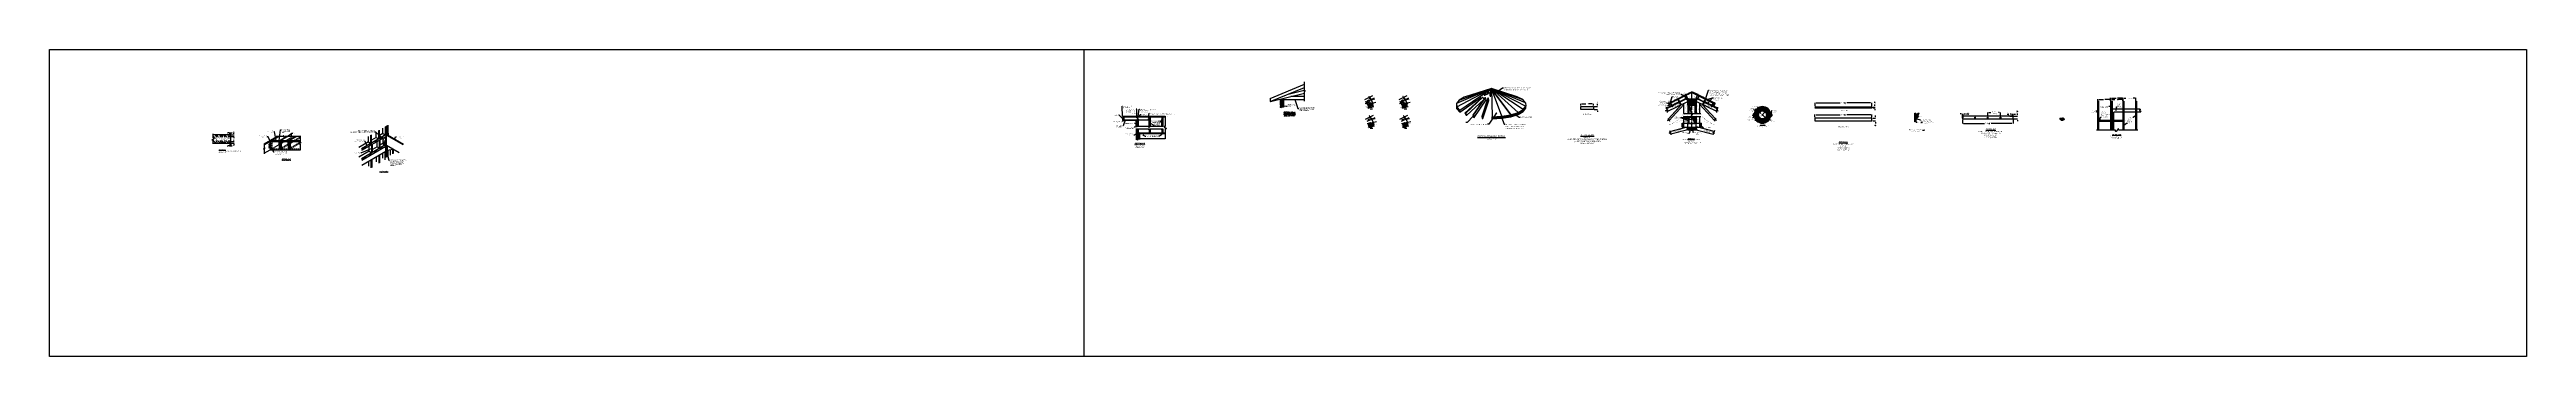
# Model space of a CAD drawing. Header units: inches. Extents: x -1316 to 22433, y -200 to 8737.
# Drawn here: x 3202 to 7888, y 810 to 1389 of the extents above; entities that cross this region are included whole.
import ezdxf
from ezdxf.enums import TextEntityAlignment as Align

# ---------------------------------------------------------------- set-up
doc = ezdxf.new("R2010")
doc.units = ezdxf.units.IN
doc.header["$LTSCALE"] = 10
doc.header["$MEASUREMENT"] = 0
doc.header["$PDMODE"] = 34
doc.header["$PDSIZE"] = 18
for name, pattern in [('CENTER', [2, 1.25, -0.25, 0.25, -0.25]), ('HIDDEN', [0.375, 0.25, -0.125]), ('HIDDEN4', [0.09375, 0.0625, -0.03125])]:
    doc.linetypes.add(name, pattern=pattern)
doc.layers.get('0').update_dxf_attribs({"linetype": 'CONTINUOUS'})
doc.layers.get('DefPoints').update_dxf_attribs({"linetype": 'CONTINUOUS'})
for name, color, linetype in [('6B2A-D-DETAIL$0$A-Anno-Symb', 5, 'CONTINUOUS'), ('6B2A-D-DETAIL$0$WALL', 7, 'CONTINUOUS'), ('6B2A-E-DETAIL$0$A-Anno-Symb', 5, 'CONTINUOUS'), ('A-', 1, 'CONTINUOUS'), ('A-BLUE', 5, 'CONTINUOUS'), ('A-DIM', 4, 'CONTINUOUS'), ('A-DIMS', 4, 'CONTINUOUS'), ('A-TXT', 222, 'CONTINUOUS'), ('DIM', 4, 'CONTINUOUS'), ('HATCH', 5, 'CONTINUOUS'), ('R-RF-HIP', 4, 'CONTINUOUS'), ('S-CUP', 30, 'CONTINUOUS'), ('S-DIMS', 4, 'CONTINUOUS'), ('S-HATCH', 5, 'CONTINUOUS'), ('S-HDWR', 104, 'CONTINUOUS'), ('S-PLATE', 190, 'CONTINUOUS'), ('S-RF-HIP', 4, 'CONTINUOUS'), ('S-RF-INT', 212, 'CONTINUOUS'), ('S-RF-JACK', 1, 'CONTINUOUS'), ('S-RING', 3, 'CONTINUOUS'), ('S-ROOF', 2, 'CONTINUOUS'), ('S-TC', 40, 'CONTINUOUS'), ('S-TXT', 222, 'CONTINUOUS'), ('S-WALL', 6, 'CONTINUOUS')]:
    doc.layers.add(name, color=color, linetype=linetype)
doc.layers.add('VIEWPORT', color=14, linetype='CONTINUOUS', plot=False)
doc.styles.add('style1', font='arial.ttf')
doc.styles.add('style2', font='arialbd.ttf')
doc.dimstyles.new('1', dxfattribs={"dimtxt": 1.125, "dimasz": 1.125, "dimexe": 0.18, "dimexo": 1, "dimgap": 1, "dimtad": 0, "dimtih": 1, "dimtoh": 1, "dimdec": 4, "dimrnd": 1, "dimzin": 0, "dimdsep": 46, "dimlunit": 4, "dimtxsty": 'style1', "dimcen": 0.09, "dimadec": 0, "dimazin": 0, "dimtfac": 1, "dimtdec": 4, "dimtix": 1, "dimtofl": 0, "dimtmove": 2, "dimatfit": 3, "dimfxl": 1, "dimtolj": 1, "dimtzin": 0, "dimarcsym": 0})
doc.dimstyles.new('1-1-2', dxfattribs={"dimtxt": 0.75, "dimasz": 0.75, "dimexe": 0.18, "dimexo": 0.5, "dimgap": 0.5, "dimtad": 0, "dimtih": 1, "dimtoh": 1, "dimdec": 4, "dimrnd": 1, "dimzin": 0, "dimdsep": 46, "dimlunit": 4, "dimtxsty": 'style1', "dimcen": 0.09, "dimadec": 0, "dimazin": 0, "dimtfac": 1, "dimtdec": 4, "dimtix": 1, "dimtofl": 0, "dimtmove": 2, "dimatfit": 3, "dimfxl": 1, "dimtolj": 1, "dimtzin": 0, "dimarcsym": 0})
doc.dimstyles.new('1-2', dxfattribs={"dimtxt": 2.25, "dimasz": 2.25, "dimexe": 0.18, "dimexo": 1.5, "dimgap": 1.5, "dimtad": 0, "dimdec": 4, "dimrnd": 0.0625, "dimzin": 0, "dimdsep": 46, "dimlunit": 4, "dimtxsty": 'style1', "dimcen": 0.09, "dimazin": 0, "dimtfac": 1, "dimtdec": 4, "dimtofl": 0, "dimtmove": 0, "dimatfit": 0, "dimfxl": 1, "dimtolj": 1, "dimtzin": 0, "dimarcsym": 0})
doc.dimstyles.new('1-4-1', dxfattribs={"dimtxt": 0.375, "dimasz": 0.375, "dimexe": 0.125, "dimexo": 0.125, "dimgap": 0.125, "dimtad": 0, "dimdec": 4, "dimzin": 0, "dimdsep": 46, "dimlunit": 4, "dimtxsty": 'style1', "dimcen": 0.0625, "dimadec": 0, "dimazin": 0, "dimtfac": 12, "dimtdec": 4, "dimtofl": 0, "dimtmove": 2, "dimatfit": 3, "dimfxl": 1, "dimtolj": 1, "dimtzin": 0, "dimarcsym": 0})
doc.dimstyles.new('3', dxfattribs={"dimtxt": 0.375, "dimasz": 0.375, "dimexe": 0.125, "dimexo": 0.125, "dimgap": 0.125, "dimtad": 0, "dimdec": 4, "dimrnd": 0.0625, "dimzin": 0, "dimdsep": 46, "dimlunit": 4, "dimtxsty": 'style1', "dimcen": 0.09, "dimazin": 0, "dimtfac": 1, "dimtdec": 4, "dimtofl": 0, "dimtmove": 0, "dimatfit": 0, "dimfxl": 1, "dimtolj": 1, "dimtzin": 0, "dimarcsym": 0})
doc.dimstyles.new('3-4', dxfattribs={"dimtxt": 1.5, "dimasz": 1.5, "dimexe": 0.75, "dimexo": 0.75, "dimgap": 0.5, "dimtad": 0, "dimdec": 4, "dimrnd": 0.0625, "dimzin": 0, "dimdsep": 46, "dimlunit": 4, "dimtxsty": 'style1', "dimcen": 0.09, "dimazin": 0, "dimtfac": 1, "dimtdec": 4, "dimtofl": 0, "dimtmove": 0, "dimatfit": 0, "dimfxl": 1, "dimtolj": 1, "dimtzin": 0, "dimarcsym": 0})
doc.dimstyles.new('3-4 HORIZ', dxfattribs={"dimtxt": 1.5, "dimasz": 1.5, "dimexe": 0.75, "dimexo": 0.75, "dimgap": 0.5, "dimtad": 0, "dimtih": 1, "dimtoh": 1, "dimdec": 4, "dimrnd": 0.0625, "dimzin": 0, "dimdsep": 46, "dimlunit": 4, "dimtxsty": 'style1', "dimcen": 0.09, "dimazin": 0, "dimtfac": 1, "dimtdec": 4, "dimtofl": 0, "dimtmove": 0, "dimatfit": 0, "dimfxl": 0.75, "dimtolj": 1, "dimtzin": 0, "dimarcsym": 0})
pattern_1 = [(0, (5300.35428, 1325.26426), (0, 0.25), []), (45, (5300.3543, 1325.26426), (-0.5, 0.5), [0.3535534, -0.707108])]
pattern_2 = [(90, (5300.35428, 1325.26426), (-0.25, 2e-17), []), (135, (5300.3543, 1325.26426), (-0.5, -0.5), [0.3535534, -0.707108])]
pattern_3 = [(45, (-451.4968, 308.503), (-0.44194174, 0.44194174), [])]
pattern_4 = [(50, (127.3383, 115.686), (0.7172602, -0.0627521), [0.075, -0.825]), (355, (127.3383, 115.686), (-0.1387513, 0.752192), [0.06, -0.66]), (100.4514, (127.3981, 115.68075), (0.5785094, 0.6894395), [0.0637402, -0.701142]), (46.1842, (127.3383, 115.886), (1.067241, -0.165519), [0.1125, -1.2375]), (96.6356, (127.4273, 115.8722), (0.934663, 0.974118), [0.09561, -1.051713]), (351.1842, (127.3383, 115.886), (0.934662, 0.9741186), [0.09, -0.99]), (21, (127.4383, 115.836), (0.596907, -0.4026189), [0.075, -0.825]), (326, (127.4383, 115.836), (0.2433153, 0.72515), [0.06, -0.66]), (71.4514, (127.48806, 115.8024), (0.8402226, 0.3225305), [0.0637402, -0.701142]), (37.5, (127.33832, 115.68597), (0.01215986, 0.33289385), [0, -0.652, 0, -0.67, 0, -0.6625]), (7.5, (127.3383, 115.68597), (0.26306954, 0.3944117), [0, -0.382, 0, -0.637, 0, -0.2525]), (327.5, (127.11532, 115.68597), (0.53382244, -0.02255487), [0, -0.25, 0, -0.78, 0, -1.035]), (317.5, (127.0153, 115.68597), (0.5831862, 0.100105), [0, -0.325, 0, -0.518, 0, -0.735])]
pattern_5 = [(50, (127.3383, 115.686), (0.7172602, -0.0627521), [0.075, -0.825]), (355, (127.3383, 115.686), (-0.1387513, 0.752192), [0.06, -0.66]), (100.4514, (127.3981, 115.68075), (0.5785094, 0.6894395), [0.0637402, -0.701142]), (46.1842, (127.3383, 115.886), (1.067241, -0.165519), [0.1125, -1.2375]), (96.6356, (127.4273, 115.8722), (0.934663, 0.974118), [0.09561, -1.051713]), (351.1842, (127.3383, 115.886), (0.934662, 0.9741186), [0.09, -0.99]), (21, (127.4383, 115.836), (0.596907, -0.4026189), [0.075, -0.825]), (326, (127.4383, 115.836), (0.2433153, 0.72515), [0.06, -0.66]), (71.4514, (127.48806, 115.8024), (0.8402226, 0.3225305), [0.0637402, -0.701142]), (37.5, (127.33832, 115.68597), (0.01215986, 0.33289385), [0, -0.652, 0, -0.67, 0, -0.6625]), (7.5, (127.3383, 115.68597), (0.26306954, 0.3944117), [0, -0.382, 0, -0.637, 0, -0.2525]), (327.5, (127.11532, 115.68597), (0.53382244, -0.02255487), [0, -0.25, 0, -0.78, 0, -1.035]), (317.5, (127.0153, 115.68597), (0.5831862, 0.100105), [0, -0.325, 0, -0.518, 0, -0.735])]
pattern_6 = [(50, (5826.94997, 1402.56285), (0.7172602, -0.0627521), [0.075, -0.825]), (355, (5826.95, 1402.56285), (-0.1387513, 0.752192), [0.06, -0.66]), (100.4514, (5827.00974, 1402.5576), (0.5785094, 0.6894395), [0.0637402, -0.701142]), (46.1842, (5826.95, 1402.76285), (1.067241, -0.165519), [0.1125, -1.2375]), (96.6356, (5827.0389, 1402.7491), (0.934663, 0.974118), [0.09561, -1.051713]), (351.1842, (5826.95, 1402.7628), (0.934662, 0.9741186), [0.09, -0.99]), (21, (5827.04997, 1402.71285), (0.596907, -0.4026189), [0.075, -0.825]), (326, (5827.05, 1402.71285), (0.2433153, 0.72515), [0.06, -0.66]), (71.4514, (5827.0997, 1402.6793), (0.8402226, 0.3225305), [0.0637402, -0.701142]), (37.5, (5826.94997, 1402.56285), (0.01215986, 0.33289385), [0, -0.652, 0, -0.67, 0, -0.6625]), (7.5, (5826.94997, 1402.56285), (0.26306954, 0.3944117), [0, -0.382, 0, -0.637, 0, -0.2525]), (327.5, (5826.72697, 1402.56285), (0.53382244, -0.02255487), [0, -0.25, 0, -0.78, 0, -1.035]), (317.5, (5826.62697, 1402.56285), (0.5831862, 0.100105), [0, -0.325, 0, -0.518, 0, -0.735])]
pattern_7 = [(50, (5828.03596, 1365.91303), (0.7172602, -0.0627521), [0.075, -0.825]), (355, (5828.03596, 1365.913), (-0.1387513, 0.752192), [0.06, -0.66]), (100.4514, (5828.0957, 1365.9078), (0.5785094, 0.6894395), [0.0637402, -0.701142]), (46.1842, (5828.036, 1366.113), (1.067241, -0.165519), [0.1125, -1.2375]), (96.6356, (5828.1249, 1366.0992), (0.934663, 0.974118), [0.09561, -1.051713]), (351.1842, (5828.036, 1366.113), (0.934662, 0.9741186), [0.09, -0.99]), (21, (5828.13596, 1366.06303), (0.596907, -0.4026189), [0.075, -0.825]), (326, (5828.13596, 1366.063), (0.2433153, 0.72515), [0.06, -0.66]), (71.4514, (5828.1857, 1366.0295), (0.8402226, 0.3225305), [0.0637402, -0.701142]), (37.5, (5828.03596, 1365.91303), (0.01215986, 0.33289385), [0, -0.652, 0, -0.67, 0, -0.6625]), (7.5, (5828.03596, 1365.91303), (0.26306954, 0.3944117), [0, -0.382, 0, -0.637, 0, -0.2525]), (327.5, (5827.81296, 1365.91303), (0.53382244, -0.02255487), [0, -0.25, 0, -0.78, 0, -1.035]), (317.5, (5827.71296, 1365.91303), (0.5831862, 0.100105), [0, -0.325, 0, -0.518, 0, -0.735])]

# ---------------------------------------------------------------- blocks, each defined once
blk = doc.blocks.new('*D717')
at = {"layer": 'A-DIMS', "color": 0, "lineweight": -2, "transparency": 16777216}
for p, q in [((7125.5, 1292.8), (7125.5, 1298.2)), ((7127, 1297.4), (7130.6, 1297.4)), ((7148, 1297.4), (7144.5, 1297.4)), ((7149.5, 1292.8), (7149.5, 1298.2))]:
    blk.add_line(p, q, dxfattribs=at)
at = {"layer": 'A-DIMS', "color": 0, "transparency": 16777216}
for points in [[(7127, 1297.7), (7127, 1297.2), (7125.5, 1297.4)], [(7148, 1297.7), (7148, 1297.2), (7149.5, 1297.4)]]:
    blk.add_solid(points, dxfattribs=at)
at = {"layer": 'DefPoints', "color": 0, "transparency": 16777216}
for p in [(7125.5, 1292), (7149.5, 1297.4), (7149.5, 1292)]:
    blk.add_point(p, dxfattribs=at)
at = {"layer": 'A-DIMS', "color": 0, "transparency": 16777216, "insert": (7137.5, 1297.4), "char_height": 1.5, "attachment_point": 5, "style": 'style1'}
blk.add_mtext('\\A1;24" MAX O.C.', dxfattribs=at)
blk = doc.blocks.new('*D718')
at = {"layer": 'A-DIMS', "color": 0, "lineweight": -2, "transparency": 16777216}
for p, q in [((7101.5, 1292.8), (7101.5, 1298.2)), ((7103, 1297.4), (7112.3, 1297.4)), ((7124, 1297.4), (7114.7, 1297.4)), ((7125.5, 1292.8), (7125.5, 1298.2))]:
    blk.add_line(p, q, dxfattribs=at)
at = {"layer": 'A-DIMS', "color": 0, "transparency": 16777216}
for points in [[(7103, 1297.7), (7103, 1297.2), (7101.5, 1297.4)], [(7124, 1297.7), (7124, 1297.2), (7125.5, 1297.4)]]:
    blk.add_solid(points, dxfattribs=at)
at = {"layer": 'DefPoints', "color": 0, "transparency": 16777216}
for p in [(7101.5, 1297.4), (7101.5, 1292), (7125.5, 1292)]:
    blk.add_point(p, dxfattribs=at)
at = {"layer": 'A-DIMS', "color": 0, "transparency": 16777216, "insert": (7113.5, 1297.4), "char_height": 1.5, "attachment_point": 5, "style": 'style1'}
blk.add_mtext("\\A1;2'", dxfattribs=at)
blk = doc.blocks.new('*D719')
at = {"layer": 'A-DIMS', "color": 0, "lineweight": -2, "transparency": 16777216}
for p, q in [((7101.5, 1292.8), (7101.5, 1295.5)), ((7103, 1294.8), (7109.6, 1294.8)), ((7123.3, 1294.8), (7116.7, 1294.8)), ((7124.8, 1292.8), (7124.8, 1295.5))]:
    blk.add_line(p, q, dxfattribs=at)
at = {"layer": 'A-DIMS', "color": 0, "transparency": 16777216}
for points in [[(7103, 1295), (7103, 1294.5), (7101.5, 1294.8)], [(7123.3, 1295), (7123.3, 1294.5), (7124.8, 1294.8)]]:
    blk.add_solid(points, dxfattribs=at)
at = {"layer": 'DefPoints', "color": 0, "transparency": 16777216}
for p in [(7101.5, 1294.8), (7101.5, 1292), (7124.8, 1292)]:
    blk.add_point(p, dxfattribs=at)
at = {"layer": 'A-DIMS', "color": 0, "transparency": 16777216, "insert": (7113.2, 1294.8), "char_height": 1.5, "attachment_point": 5, "style": 'style1'}
blk.add_mtext('\\A1;1\'-11{\\H1.000000x;\\S1/4;}"', dxfattribs=at)
blk = doc.blocks.new('*D720')
at = {"layer": 'A-DIMS', "color": 0, "lineweight": -2, "transparency": 16777216}
for p, q in [((7077.5, 1292.8), (7077.5, 1295.5)), ((7079, 1294.8), (7088.3, 1294.8)), ((7100, 1294.8), (7090.7, 1294.8)), ((7101.5, 1292.8), (7101.5, 1295.5))]:
    blk.add_line(p, q, dxfattribs=at)
at = {"layer": 'A-DIMS', "color": 0, "transparency": 16777216}
for points in [[(7079, 1295), (7079, 1294.5), (7077.5, 1294.8)], [(7100, 1295), (7100, 1294.5), (7101.5, 1294.8)]]:
    blk.add_solid(points, dxfattribs=at)
at = {"layer": 'DefPoints', "color": 0, "transparency": 16777216}
for p in [(7077.5, 1294.8), (7077.5, 1292), (7101.5, 1292)]:
    blk.add_point(p, dxfattribs=at)
at = {"layer": 'A-DIMS', "color": 0, "transparency": 16777216, "insert": (7089.5, 1294.8), "char_height": 1.5, "attachment_point": 5, "style": 'style1'}
blk.add_mtext("\\A1;2'", dxfattribs=at)
blk = doc.blocks.new('lus26-2-r')
for p, q in [((-2, 0.7), (-0.9, 2.6)), ((-2, 0.7), (-2, 0)), ((-2, 0), (0, 0)), ((-1.2, 4.3), (-1.2, 3.7)), ((-0.9, 5), (0.1, 5)), ((-0.9, 4.7), (-0.9, 5)), ((-0.9, 4.7), (-0.9, 5)), ((-0.9, 3.7), (-0.9, 4)), ((-0.9, 2.7), (-0.9, 3.3)), ((-0.9, 1.5), (-0.9, 1.8)), ((-0.2, 3.6), (0.1, 3.8)), ((0.1, 3.8), (-0.2, 3.6)), ((0.1, 3.5), (-0.2, 3.6)), ((-0.2, 3.6), (0.1, 3.4)), ((0, 0.1), (0.1, 0.2)), ((0, 0), (0, 0.1)), ((0.1, 0.1), (0.1, 5)), ((0.1, 0.2), (0.1, 5)), ((0.1, 3.4), (0.1, 3.5))]:
    blk.add_line(p, q)
at = {"linetype": 'HIDDEN'}
blk.add_line((-2, 0.1), (0, 0.1), dxfattribs=at)
for centre, radius, start, end in [((-1, 4.3), 0.188, 90, 180), ((-1, 3.7), 0.188, 180, 250.3666), ((-1.1, 3.3), 0.188, 0, 90), ((-1.1, 4.7), 0.188, 289.6334, 0), ((-0.9, 3.9), 0.0449, 57.3921, 90), ((-0.9, 3.7), 0.275, 73.969, 90), ((-1, 3.9), 0.0789, 32.9227, 57.3921), ((-0.9, 3.8), 0.202, 55.2517, 73.969), ((-0.9, 3.9), 0.0308, 56.4892, 90), ((-1, 3.9), 0.113, 15.0134, 32.9227), ((-1, 3.9), 0.161, 360, 15.0134), ((-1, 3.9), 0.161, 344.9866, 0), ((-1, 3.9), 0.057, 32.0281, 56.4892), ((-1, 3.9), 0.0842, 14.5265, 32.0281), ((-1, 3.9), 0.122, 360, 14.5265), ((-1, 3.9), 0.122, 345.4735, 0), ((-1, 3.8), 0.0789, 302.6079, 327.0773), ((-0.9, 3.8), 0.0449, 270, 302.6079), ((-0.9, 3.9), 0.202, 286.031, 304.7483), ((-0.9, 3.8), 0.0308, 270, 303.5108), ((-1, 3.9), 0.113, 327.0773, 344.9866), ((-1, 3.9), 0.0842, 327.9719, 345.4735), ((-1, 3.8), 0.057, 303.5108, 327.9719), ((-0.9, 4), 0.275, 270, 286.031), ((-1.1, 2.7), 0.188, 329.7973, 0), ((-0.9, 1.5), 0.275, 73.969, 90), ((-0.9, 1.6), 0.202, 55.2517, 73.969), ((-1, 1.6), 0.161, 360, 15.0134), ((-1, 1.6), 0.0842, 14.5265, 32.0281), ((-1, 1.6), 0.122, 360, 14.5265), ((-0.9, 1.7), 0.0449, 57.3921, 90), ((-0.9, 1.7), 0.0308, 56.4892, 90), ((-1, 1.7), 0.0789, 32.9227, 57.3921), ((-1, 1.6), 0.113, 15.0134, 32.9227), ((-1, 1.7), 0.057, 32.0281, 56.4892), ((-0.9, 1.6), 0.0308, 270, 303.5108), ((-1, 1.6), 0.113, 327.0773, 344.9866), ((-1, 1.6), 0.0842, 327.9719, 345.4735), ((-1, 1.6), 0.057, 303.5108, 327.9719), ((-1, 1.6), 0.0789, 302.6079, 327.0773), ((-1, 1.6), 0.161, 344.9866, 0), ((-1, 1.6), 0.122, 345.4735, 0), ((-0.9, 1.6), 0.0449, 270, 302.6079), ((-0.9, 1.8), 0.275, 270, 286.031), ((-0.9, 1.7), 0.202, 286.031, 304.7483), ((-0.9, 3.8), 0.148, 30.8425, 55.2517), ((-0.8, 3.9), 0.0938, 0, 30.8425), ((-0.8, 3.9), 0.0938, 329.1575, 360), ((-0.9, 3.9), 0.148, 304.7483, 329.1575), ((-0.8, 1.6), 0.0938, 0, 30.8425), ((-0.9, 1.6), 0.148, 30.8425, 55.2517), ((-0.9, 1.7), 0.148, 304.7483, 329.1575), ((-0.8, 1.6), 0.0938, 329.1575, 360), ((0.1, 2.8), 0.156, 90, 270)]:
    blk.add_arc(centre, radius, start, end)
blk = doc.blocks.new('h2-5-f')
for p, q in [((-1.6, 3.2), (-1.6, 5.4)), ((0, 5.4), (-1.6, 5.4)), ((-1.6, 3.2), (0, 1.6)), ((-1.3, 2.9), (-1.3, 3.2)), ((-1.1, 3.4), (-0.2, 3.4)), ((-0.2, 2.8), (-1.1, 2.8)), ((-0.1, 3.2), (-0.1, 2.9)), ((0, 5.4), (0, 3.2)), ((0, 3.3), (0, 3.2)), ((0, 1.6), (0, 3.2)), ((0, 3.2), (0, 0)), ((0, 0), (0, 1.6)), ((0, 0), (0, 0))]:
    blk.add_line(p, q)
for centre, radius in [((-1.3, 5.2), 0.078), ((-1.3, 3.6), 0.078), ((-0.8, 4.6), 0.188), ((-0.8, 3.9), 0.078), ((-0.3, 5.2), 0.078), ((-0.3, 3.6), 0.078)]:
    blk.add_circle(centre, radius)
for centre, radius, start, end in [((-1.1, 3.2), 0.156, 89.6458, 179.6458), ((-1.1, 2.9), 0.156, 179.6458, 269.6458), ((-0.2, 3.2), 0.156, 359.6458, 89.6458), ((-0.2, 2.9), 0.156, 270.3542, 0.3542), ((-0.1, 3.2), 0.0312, 0, 33.2071), ((0, 3.2), 0.0312, 180, 213.2071), ((-0.1, 3.2), 0.092, 0, 45.2339)]:
    blk.add_arc(centre, radius, start, end)
blk = doc.blocks.new('*U86')
blk.add_lwpolyline([(-15, 0), (-7, 0, 0.414214), (-6, 1), (-6, 4, -0.707458), (-4, 5), (4, -5, 0.707458), (6, -4), (6, -1, -0.414214), (7, 0), (15, 0)], format="xyb")
blk = doc.blocks.new('HGA10-r')
for p, q in [((6.6, 0), (4.7, 0)), ((6.5, 0), (4.7, 0)), ((4.7, 0), (4.7, 0)), ((4.9, 0), (4.9, 0)), ((5.7, 0.1), (6.6, 1.7)), ((6.6, 0.1), (6.6, 3)), ((6.7, 3), (6.6, 3)), ((6.7, 2.8), (6.6, 2.8)), ((6.7, 0.1), (6.7, 3))]:
    blk.add_line(p, q)
at = {"linetype": 'HIDDEN'}
blk.add_line((5.7, 0), (6.7, 1.7), dxfattribs=at)
for centre, start, end in [((5.6, 0.1), 285, 330), ((5.6, 0.1), 285, 330), ((6.5, 0.1), 270, 0), ((6.5, 1.8), 328.155, 360), ((6.6, 0.1), 270, 0), ((6.6, 1.7), 328.155, 360)]:
    blk.add_arc(centre, 0.085, start, end)
blk = doc.blocks.new('*U84')
blk.add_lwpolyline([(-78.7, 0), (-6.7, 0, 0.414214), (-5.7, 1), (-5.7, 4.2, -0.707458), (-3.9, 4.9), (3.9, -4.9, 0.707458), (5.7, -4.2), (5.7, -1, -0.414214), (6.7, 0), (78.7, 0)], format="xyb")
blk = doc.blocks.new('STAIRBREAK')
blk.add_lwpolyline([(-13, 0), (-7, 0, 0.414214), (-6, 1), (-6, 4, -0.707458), (-4, 5), (4, -5, 0.707458), (6, -4), (6, -1, -0.414214), (7, 0), (13, 0)], format="xyb")
blk = doc.blocks.new('*U81')
blk.add_lwpolyline([(-103, 0), (-7, 0, 0.414214), (-6, 1), (-6, 4, -0.707458), (-4, 5), (4, -5, 0.707458), (6, -4), (6, -1, -0.414214), (7, 0), (103, 0)], format="xyb")
blk = doc.blocks.new('*U85')
blk.add_lwpolyline([(-57, 0), (-7, 0, 0.414214), (-6, 1), (-6, 4, -0.707458), (-4, 5), (4, -5, 0.707458), (6, -4), (6, -1, -0.414214), (7, 0), (57, 0)], format="xyb")
blk = doc.blocks.new('*U700')
blk.add_lwpolyline([(-20, 0), (-7, 0, 0.414214), (-6, 1), (-6, 4, -0.707458), (-4, 5), (4, -5, 0.707458), (6, -4), (6, -1, -0.414214), (7, 0), (13, 0)], format="xyb")
blk = doc.blocks.new('*U701')
blk.add_lwpolyline([(-96, 0), (-7, 0, 0.414214), (-6, 1), (-6, 4, -0.707458), (-4, 5), (4, -5, 0.707458), (6, -4), (6, -1, -0.414214), (7, 0), (78, 0)], format="xyb")
blk = doc.blocks.new('*X818')
at = {"color": 0}
for p, q in [((1.3, 105), (0.9, 104.9)), ((1.4, 103.8), (0.9, 103.7)), ((0.9, 103.7), (0.9, 103.7)), ((1.2, 103.1), (0.9, 102.9)), ((0.9, 102.9), (0.9, 102.9)), ((1.1, 102.4), (1, 102.2)), ((1, 102.2), (1, 102.1)), ((1, 102.1), (1, 102)), ((1.2, 102.5), (1.1, 102.4)), ((1.5, 103.2), (1.2, 103.1)), ((1.4, 102.6), (1.2, 102.5)), ((1.7, 105), (1.3, 105)), ((1.4, 102.2), (1.3, 102.1)), ((1.3, 102.1), (1.3, 102)), ((1.3, 102), (1.3, 102)), ((1.7, 103.8), (1.4, 103.8)), ((1.6, 102.7), (1.4, 102.6)), ((1.4, 102.3), (1.4, 102.2)), ((1.5, 102.3), (1.4, 102.3)), ((1.7, 103.2), (1.5, 103.2)), ((1.6, 102.3), (1.5, 102.3)), ((1.5, 102.1), (1.5, 102)), ((1.6, 102.1), (1.5, 102.1)), ((1.5, 102), (1.5, 102)), ((1.5, 102), (1.5, 102)), ((1.7, 102.7), (1.6, 102.7)), ((1.7, 102.3), (1.6, 102.3)), ((1.6, 102.1), (1.6, 102.1)), ((1.6, 102.1), (1.6, 102.1)), ((1.7, 102.1), (1.6, 102.1))]:
    blk.add_line(p, q, dxfattribs=at)
blk = doc.blocks.new('*D908')
at = {"layer": 'DefPoints', "color": 0, "transparency": 16777216}
for p in [(0, -1.5), (5.5, -1.5), (5.5, -3.6)]:
    blk.add_point(p, dxfattribs=at)
at = {"layer": 'DIM', "color": 0, "lineweight": -2, "transparency": 16777216}
for p, q in [((0, -1.6), (0, -3.8)), ((0.4, -3.6), (2.3, -3.6)), ((5.1, -3.6), (3.2, -3.6)), ((5.5, -1.6), (5.5, -3.8))]:
    blk.add_line(p, q, dxfattribs=at)
at = {"layer": 'DIM', "color": 0, "transparency": 16777216}
for points in [[(0.4, -3.6), (0.4, -3.7), (0, -3.6)], [(5.1, -3.6), (5.1, -3.7), (5.5, -3.6)]]:
    blk.add_solid(points, dxfattribs=at)
at = {"layer": 'DIM', "color": 0, "transparency": 16777216, "insert": (2.8, -3.6), "char_height": 0.375, "attachment_point": 5, "style": 'style1'}
blk.add_mtext('\\A1;5{\\H1.000000x;\\S1/2;}"', dxfattribs=at)
blk = doc.blocks.new('*D909')
at = {"layer": 'DefPoints', "color": 0, "transparency": 16777216}
for p in [(0, -1.5), (3.5, -1.5), (3.5, -2.2)]:
    blk.add_point(p, dxfattribs=at)
at = {"layer": 'DIM', "color": 0, "lineweight": -2, "transparency": 16777216}
for p, q in [((0, -1.6), (0, -2.4)), ((0.4, -2.2), (1.3, -2.2)), ((3.1, -2.2), (2.2, -2.2)), ((3.5, -1.6), (3.5, -2.4))]:
    blk.add_line(p, q, dxfattribs=at)
at = {"layer": 'DIM', "color": 0, "transparency": 16777216}
for points in [[(0.4, -2.2), (0.4, -2.3), (0, -2.2)], [(3.1, -2.2), (3.1, -2.3), (3.5, -2.2)]]:
    blk.add_solid(points, dxfattribs=at)
at = {"layer": 'DIM', "color": 0, "transparency": 16777216, "insert": (1.8, -2.2), "char_height": 0.375, "attachment_point": 5, "style": 'style1'}
blk.add_mtext('\\A1;3{\\H1.000000x;\\S1/2;}"', dxfattribs=at)
blk = doc.blocks.new('6B2A-D-DETAIL$0$THA11-68-22')
for p, q in [((-7, 9.4), (-6.5, 8.6)), ((-5.7, 10.3), (-6.8, 9.8)), ((-6.4, 8.5), (-5, 7.7)), ((-5.4, 10.2), (-4.8, 9.1)), ((-5.1, 8.4), (-4.9, 8.5)), ((-5, 8.2), (-4.8, 8.3)), ((-4.9, 8.5), (-4.8, 8.3)), ((-4.9, 7.6), (-4.7, 7.2)), ((-4.7, 6.7), (-4.5, 6.2)), ((-4.5, 9), (-2.9, 5.9)), ((-4.3, 8.8), (-2.9, 5.9)), ((-2.9, 5.7), (-4.3, 6.1)), ((-4.2, 6.5), (-4, 6.6)), ((-4.1, 6.3), (-3.9, 6.4)), ((-4, 6.6), (-3.9, 6.4)), ((-2.9, 5.9), (0, 0.1)), ((-2.9, 5.9), (0, 0)), ((0, 0), (0, -7.6)), ((0.1, -0.1), (0.1, -7.6))]:
    blk.add_line(p, q)
for centre, radius, start, end in [((-6.7, 9.6), 0.25, 116.5651, 206.5651), ((-6.3, 8.7), 0.25, 206.5651, 240.2551), ((-5.6, 10.1), 0.25, 26.5651, 116.5651), ((-5.1, 8.3), 0.0938, 116.5651, 296.5651), ((-5.1, 7.5), 0.25, 26.5651, 60.2551), ((-4.6, 9.2), 0.25, 206.5651, 274.5407), ((-4.5, 6.8), 0.25, 146.5651, 206.5651), ((-4.9, 7), 0.25, 326.5651, 26.5651), ((-4.6, 8.7), 0.25, 26.5651, 94.5407), ((-4.3, 6.3), 0.25, 206.5651, 254.5778), ((-4.1, 6.4), 0.0938, 116.5651, 296.5651), ((-0.4, -0.1), 0.5, 360, 26.5651)]:
    blk.add_arc(centre, radius, start, end)
blk = doc.blocks.new('*X821')
at = {"color": 0}
for p, q in [((1.3, 105), (0.9, 104.9)), ((1.4, 103.8), (0.9, 103.7)), ((0.9, 103.7), (0.9, 103.7)), ((1.2, 103.1), (0.9, 102.9)), ((0.9, 102.9), (0.9, 102.9)), ((1.1, 102.4), (1, 102.2)), ((1, 102.2), (1, 102.1)), ((1, 102.1), (1, 102)), ((1.2, 102.5), (1.1, 102.4)), ((1.5, 103.2), (1.2, 103.1)), ((1.4, 102.6), (1.2, 102.5)), ((1.7, 105), (1.3, 105)), ((1.4, 102.2), (1.3, 102.1)), ((1.3, 102.1), (1.3, 102)), ((1.3, 102), (1.3, 102)), ((1.7, 103.8), (1.4, 103.8)), ((1.6, 102.7), (1.4, 102.6)), ((1.4, 102.3), (1.4, 102.2)), ((1.5, 102.3), (1.4, 102.3)), ((1.7, 103.2), (1.5, 103.2)), ((1.6, 102.3), (1.5, 102.3)), ((1.5, 102.1), (1.5, 102)), ((1.6, 102.1), (1.5, 102.1)), ((1.5, 102), (1.5, 102)), ((1.5, 102), (1.5, 102)), ((1.7, 102.7), (1.6, 102.7)), ((1.7, 102.3), (1.6, 102.3)), ((1.6, 102.1), (1.6, 102.1)), ((1.6, 102.1), (1.6, 102.1)), ((1.7, 102.1), (1.6, 102.1))]:
    blk.add_line(p, q, dxfattribs=at)
blk = doc.blocks.new('*X820')
at = {"color": 0}
for p, q in [((11.1, 105), (11, 105)), ((11.1, 104.7), (11, 104.7)), ((11, 104.7), (11, 104.7)), ((11, 104.5), (11, 104.5)), ((11.1, 104.5), (11, 104.5)), ((11, 104.5), (11, 104.5)), ((11.2, 105), (11.1, 105)), ((11.2, 104.6), (11.1, 104.7)), ((11.1, 104.4), (11.1, 104.5)), ((11.1, 104.4), (11.1, 104.4)), ((11.1, 104.4), (11.1, 104.4)), ((11.1, 104.3), (11.1, 104.4)), ((11.4, 104.9), (11.2, 105)), ((11.3, 104.6), (11.2, 104.6)), ((11.3, 104.5), (11.3, 104.6)), ((11.3, 104.4), (11.3, 104.5)), ((11.3, 104.3), (11.3, 104.4)), ((11.5, 104.8), (11.4, 104.9)), ((11.6, 104.6), (11.5, 104.8)), ((11.7, 104.4), (11.6, 104.6)), ((11.7, 104.3), (11.7, 104.4)), ((11.9, 105.1), (11.8, 105.2)), ((12.1, 104.8), (11.9, 105.1)), ((12.2, 104.5), (12.1, 104.8)), ((12.2, 104.3), (12.2, 104.5)), ((12.7, 105.1), (12.6, 105.4)), ((12.8, 104.6), (12.7, 105.1)), ((12.8, 104.3), (12.8, 104.6)), ((13.8, 105.5), (13.7, 105.7)), ((14, 104.7), (13.8, 105.5)), ((14, 104.3), (14, 104.7))]:
    blk.add_line(p, q, dxfattribs=at)
blk = doc.blocks.new('*D912')
at = {"layer": 'DefPoints', "color": 0, "transparency": 16777216}
for p in [(0, -1.5), (5.5, -1.5), (5.5, -3.1)]:
    blk.add_point(p, dxfattribs=at)
at = {"layer": 'DIM', "color": 0, "lineweight": -2, "transparency": 16777216}
for p, q in [((0, -1.6), (0, -3.2)), ((0.4, -3.1), (2.3, -3.1)), ((5.1, -3.1), (3.2, -3.1)), ((5.5, -1.6), (5.5, -3.2))]:
    blk.add_line(p, q, dxfattribs=at)
at = {"layer": 'DIM', "color": 0, "transparency": 16777216}
for points in [[(0.4, -3), (0.4, -3.2), (0, -3.1)], [(5.1, -3), (5.1, -3.2), (5.5, -3.1)]]:
    blk.add_solid(points, dxfattribs=at)
at = {"layer": 'DIM', "color": 0, "transparency": 16777216, "insert": (2.8, -3.1), "char_height": 0.375, "attachment_point": 5, "style": 'style1'}
blk.add_mtext('\\A1;5{\\H1.000000x;\\S1/2;}"', dxfattribs=at)
blk = doc.blocks.new('*D913')
at = {"layer": 'DefPoints', "color": 0, "transparency": 16777216}
for p in [(0, -1.5), (3.5, -1.5), (3.5, -2.2)]:
    blk.add_point(p, dxfattribs=at)
at = {"layer": 'DIM', "color": 0, "lineweight": -2, "transparency": 16777216}
for p, q in [((0, -1.6), (0, -2.4)), ((0.4, -2.2), (1.3, -2.2)), ((3.1, -2.2), (2.2, -2.2)), ((3.5, -1.6), (3.5, -2.4))]:
    blk.add_line(p, q, dxfattribs=at)
at = {"layer": 'DIM', "color": 0, "transparency": 16777216}
for points in [[(0.4, -2.2), (0.4, -2.3), (0, -2.2)], [(3.1, -2.2), (3.1, -2.3), (3.5, -2.2)]]:
    blk.add_solid(points, dxfattribs=at)
at = {"layer": 'DIM', "color": 0, "transparency": 16777216, "insert": (1.8, -2.2), "char_height": 0.375, "attachment_point": 5, "style": 'style1'}
blk.add_mtext('\\A1;3{\\H1.000000x;\\S1/2;}"', dxfattribs=at)
blk = doc.blocks.new('6B2A-E-DETAIL$0$THA11-68-22')
for p, q in [((-7, 9.4), (-6.5, 8.6)), ((-5.7, 10.3), (-6.8, 9.8)), ((-6.4, 8.5), (-5, 7.7)), ((-5.4, 10.2), (-4.8, 9.1)), ((-5.1, 8.4), (-4.9, 8.5)), ((-5, 8.2), (-4.8, 8.3)), ((-4.9, 8.5), (-4.8, 8.3)), ((-4.9, 7.6), (-4.7, 7.2)), ((-4.7, 6.7), (-4.5, 6.2)), ((-4.5, 9), (-2.9, 5.9)), ((-4.3, 8.8), (-2.9, 5.9)), ((-2.9, 5.7), (-4.3, 6.1)), ((-4.2, 6.5), (-4, 6.6)), ((-4.1, 6.3), (-3.9, 6.4)), ((-4, 6.6), (-3.9, 6.4)), ((-2.9, 5.9), (0, 0.1)), ((-2.9, 5.9), (0, 0)), ((0, 0), (0, -7.6)), ((0.1, -0.1), (0.1, -7.6))]:
    blk.add_line(p, q)
for centre, radius, start, end in [((-6.7, 9.6), 0.25, 116.5651, 206.5651), ((-6.3, 8.7), 0.25, 206.5651, 240.2551), ((-5.6, 10.1), 0.25, 26.5651, 116.5651), ((-5.1, 8.3), 0.0938, 116.5651, 296.5651), ((-5.1, 7.5), 0.25, 26.5651, 60.2551), ((-4.6, 9.2), 0.25, 206.5651, 274.5407), ((-4.5, 6.8), 0.25, 146.5651, 206.5651), ((-4.9, 7), 0.25, 326.5651, 26.5651), ((-4.6, 8.7), 0.25, 26.5651, 94.5407), ((-4.3, 6.3), 0.25, 206.5651, 254.5778), ((-4.1, 6.4), 0.0938, 116.5651, 296.5651), ((-0.4, -0.1), 0.5, 360, 26.5651)]:
    blk.add_arc(centre, radius, start, end)
blk = doc.blocks.new('*D825')
at = {"layer": 'DefPoints', "color": 0, "transparency": 16777216}
for p in [(5699.6, 1285.4), (5705.1, 1285.4), (5705.1, 1283.2)]:
    blk.add_point(p, dxfattribs=at)
at = {"layer": 'DIM', "color": 0, "lineweight": -2, "transparency": 16777216}
for p, q in [((5699.6, 1285.3), (5699.6, 1283.1)), ((5700, 1283.2), (5701.9, 1283.2)), ((5704.7, 1283.2), (5702.8, 1283.2)), ((5705.1, 1285.3), (5705.1, 1283.1))]:
    blk.add_line(p, q, dxfattribs=at)
at = {"layer": 'DIM', "color": 0, "transparency": 16777216}
for points in [[(5700, 1283.3), (5700, 1283.2), (5699.6, 1283.2)], [(5704.7, 1283.3), (5704.7, 1283.2), (5705.1, 1283.2)]]:
    blk.add_solid(points, dxfattribs=at)
at = {"layer": 'DIM', "color": 0, "transparency": 16777216, "insert": (5702.4, 1283.2), "char_height": 0.375, "attachment_point": 5, "style": 'style1'}
blk.add_mtext('\\A1;5{\\H1.000000x;\\S1/2;}"', dxfattribs=at)
blk = doc.blocks.new('*D826')
at = {"layer": 'DefPoints', "color": 0, "transparency": 16777216}
for p in [(5699.6, 1285.4), (5703.1, 1285.4), (5703.1, 1284.6)]:
    blk.add_point(p, dxfattribs=at)
at = {"layer": 'DIM', "color": 0, "lineweight": -2, "transparency": 16777216}
for p, q in [((5699.6, 1285.3), (5699.6, 1284.5)), ((5700, 1284.6), (5700.9, 1284.6)), ((5702.7, 1284.6), (5701.8, 1284.6)), ((5703.1, 1285.3), (5703.1, 1284.5))]:
    blk.add_line(p, q, dxfattribs=at)
at = {"layer": 'DIM', "color": 0, "transparency": 16777216}
for points in [[(5700, 1284.7), (5700, 1284.6), (5699.6, 1284.6)], [(5702.7, 1284.7), (5702.7, 1284.6), (5703.1, 1284.6)]]:
    blk.add_solid(points, dxfattribs=at)
at = {"layer": 'DIM', "color": 0, "transparency": 16777216, "insert": (5701.4, 1284.6), "char_height": 0.375, "attachment_point": 5, "style": 'style1'}
blk.add_mtext('\\A1;3{\\H1.000000x;\\S1/2;}"', dxfattribs=at)
blk = doc.blocks.new('*D827')
at = {"layer": 'DefPoints', "color": 0, "transparency": 16777216}
for p in [(5700.7, 1248.7), (5706.2, 1248.7), (5706.2, 1247.1)]:
    blk.add_point(p, dxfattribs=at)
at = {"layer": 'DIM', "color": 0, "lineweight": -2, "transparency": 16777216}
for p, q in [((5700.7, 1248.6), (5700.7, 1247)), ((5701.1, 1247.1), (5703, 1247.1)), ((5705.8, 1247.1), (5703.9, 1247.1)), ((5706.2, 1248.6), (5706.2, 1247))]:
    blk.add_line(p, q, dxfattribs=at)
at = {"layer": 'DIM', "color": 0, "transparency": 16777216}
for points in [[(5701.1, 1247.2), (5701.1, 1247.1), (5700.7, 1247.1)], [(5705.8, 1247.2), (5705.8, 1247.1), (5706.2, 1247.1)]]:
    blk.add_solid(points, dxfattribs=at)
at = {"layer": 'DIM', "color": 0, "transparency": 16777216, "insert": (5703.4, 1247.1), "char_height": 0.375, "attachment_point": 5, "style": 'style1'}
blk.add_mtext('\\A1;5{\\H1.000000x;\\S1/2;}"', dxfattribs=at)
blk = doc.blocks.new('*D828')
at = {"layer": 'DefPoints', "color": 0, "transparency": 16777216}
for p in [(5700.7, 1248.7), (5704.2, 1248.7), (5704.2, 1248)]:
    blk.add_point(p, dxfattribs=at)
at = {"layer": 'DIM', "color": 0, "lineweight": -2, "transparency": 16777216}
for p, q in [((5700.7, 1248.6), (5700.7, 1247.9)), ((5701.1, 1248), (5702, 1248)), ((5703.8, 1248), (5702.9, 1248)), ((5704.2, 1248.6), (5704.2, 1247.9))]:
    blk.add_line(p, q, dxfattribs=at)
at = {"layer": 'DIM', "color": 0, "transparency": 16777216}
for points in [[(5701.1, 1248.1), (5701.1, 1247.9), (5700.7, 1248)], [(5703.8, 1248.1), (5703.8, 1247.9), (5704.2, 1248)]]:
    blk.add_solid(points, dxfattribs=at)
at = {"layer": 'DIM', "color": 0, "transparency": 16777216, "insert": (5702.4, 1248), "char_height": 0.375, "attachment_point": 5, "style": 'style1'}
blk.add_mtext('\\A1;3{\\H1.000000x;\\S1/2;}"', dxfattribs=at)
blk = doc.blocks.new('*D831')
at = {"layer": 'DefPoints', "color": 0, "transparency": 16777216}
for p in [(6099.1, 1282.1), (6123.1, 1287), (6123.1, 1282.1)]:
    blk.add_point(p, dxfattribs=at)
at = {"layer": 'S-DIMS', "color": 0, "lineweight": -2, "transparency": 16777216}
for p, q in [((6099.1, 1283.6), (6099.1, 1287.2)), ((6101.3, 1287), (6108.5, 1287)), ((6120.8, 1287), (6113.6, 1287)), ((6123.1, 1283.6), (6123.1, 1287.2))]:
    blk.add_line(p, q, dxfattribs=at)
at = {"layer": 'S-DIMS', "color": 0, "transparency": 16777216}
for points in [[(6101.3, 1287.4), (6101.3, 1286.6), (6099.1, 1287)], [(6120.8, 1287.4), (6120.8, 1286.6), (6123.1, 1287)]]:
    blk.add_solid(points, dxfattribs=at)
at = {"layer": 'S-DIMS', "color": 0, "transparency": 16777216, "insert": (6111.1, 1287), "char_height": 2.25, "attachment_point": 5, "style": 'style1'}
blk.add_mtext("\\A1;2'", dxfattribs=at)
blk = doc.blocks.new('*D832')
at = {"layer": 'DefPoints', "color": 0, "transparency": 16777216}
for p in [(6123.1, 1282.1), (6123.1, 1276.1), (6130.6, 1282.1)]:
    blk.add_point(p, dxfattribs=at)
at = {"layer": 'S-DIMS', "color": 0, "lineweight": -2, "transparency": 16777216}
for p, q in [((6124.6, 1282.1), (6130.8, 1282.1)), ((6124.6, 1276.1), (6130.8, 1276.1)), ((6130.6, 1284.4), (6130.6, 1286.6)), ((6130.6, 1273.9), (6130.6, 1271.6))]:
    blk.add_line(p, q, dxfattribs=at)
at = {"layer": 'S-DIMS', "color": 0, "transparency": 16777216}
for points in [[(6130.2, 1284.4), (6131, 1284.4), (6130.6, 1282.1)], [(6130.2, 1273.9), (6131, 1273.9), (6130.6, 1276.1)]]:
    blk.add_solid(points, dxfattribs=at)
at = {"layer": 'S-DIMS', "color": 0, "transparency": 16777216, "insert": (6130.6, 1289.5), "char_height": 2.25, "attachment_point": 5, "rotation": 90, "style": 'style1'}
blk.add_mtext('\\A1;6"', dxfattribs=at)
blk = doc.blocks.new('*X840')
at = {"color": 0}
for p, q in [((37.7, 67.9), (37.6, 67.8)), ((38.6, 66.3), (37.7, 67.9)), ((37.8, 67.8), (37.7, 67.6)), ((38, 67.9), (37.8, 68)), ((38, 67.7), (37.8, 67.8)), ((37.9, 67.7), (37.8, 67.5)), ((38.8, 66.3), (37.9, 68)), ((38.1, 67.6), (37.9, 67.7)), ((38, 67.5), (37.9, 67.3)), ((38, 68), (38, 67.9)), ((38.1, 67.8), (38, 67.7)), ((38.2, 67.4), (38, 67.5)), ((38.3, 67.2), (38, 67.3)), ((38, 67.3), (38, 67.1)), ((38.1, 67.6), (38.1, 67.6)), ((38.4, 67.1), (38.1, 67.2)), ((38.1, 67.2), (38.1, 67)), ((38.2, 67), (38.1, 66.8)), ((38.2, 67.5), (38.2, 67.4)), ((38.5, 66.9), (38.2, 67)), ((38.3, 66.8), (38.2, 66.6)), ((38.3, 67.3), (38.3, 67.2)), ((38.5, 66.7), (38.3, 66.8)), ((38.4, 66.7), (38.3, 66.4)), ((38.4, 67.1), (38.4, 67.1)), ((38.6, 66.6), (38.4, 66.7)), ((38.5, 66.5), (38.4, 66.3)), ((38.5, 67), (38.5, 66.9)), ((38.6, 66.8), (38.5, 66.7)), ((38.7, 66.4), (38.5, 66.5)), ((38.6, 66.3), (38.5, 66.2)), ((38.6, 66.6), (38.6, 66.6)), ((38.7, 66.3), (38.6, 66.3)), ((38.7, 66.4), (38.7, 66.4)), ((39.9, 63.5), (39.8, 63.4)), ((40.5, 62.5), (39.9, 63.6)), ((40, 63.5), (39.9, 63.2)), ((40.2, 63.6), (40, 63.6)), ((40.2, 63.4), (40, 63.5)), ((40.1, 63.3), (40, 63.1)), ((40.1, 63.6), (40.1, 63.7)), ((40.3, 63.2), (40.1, 63.3)), ((40.2, 63.1), (40.1, 62.9)), ((40.4, 63.1), (40.2, 63.1)), ((40.3, 63), (40.2, 62.7)), ((40.5, 62.9), (40.3, 63)), ((40.6, 62.7), (40.3, 62.8)), ((40.3, 62.8), (40.3, 62.6)), ((40.4, 62.6), (40.3, 62.4)), ((40.7, 62.6), (40.4, 62.6)), ((40.5, 62.5), (40.5, 62.5)), ((40.5, 62.5), (40.5, 62.5))]:
    blk.add_line(p, q, dxfattribs=at)
blk = doc.blocks.new('612SHING')
at = {"color": 5}
for p, q in [((-11.1, -4.7), (0, 0)), ((-16.4, -7.4), (-5.4, -2.7)), ((-16.3, -7.7), (-16.4, -7.4)), ((-10.9, -5), (-11.1, -4.7))]:
    blk.add_line(p, q, dxfattribs=at)
blk = doc.blocks.new('*X841')
at = {"color": 0}
for p, q in [((33.1, 59.4), (54.8, 70.5)), ((33.1, 59.5), (33.2, 59.6)), ((33.6, 59.2), (33.1, 59.3)), ((33.2, 59), (65.9, 75.7)), ((33.2, 59), (33.2, 59.1)), ((33.2, 58.9), (33.2, 59)), ((33.4, 59.5), (33.5, 59.8)), ((33.9, 59.4), (33.4, 59.5)), ((33.5, 59.1), (33.6, 59.2)), ((33.7, 59.7), (33.8, 59.9)), ((34.2, 59.5), (33.7, 59.7)), ((33.9, 59.3), (33.9, 59.4)), ((34.1, 59.9), (34.2, 60.1)), ((34.6, 59.7), (34.1, 59.9)), ((34.2, 59.4), (34.2, 59.5)), ((34.4, 60.1), (34.5, 60.3)), ((34.9, 59.9), (34.4, 60.1)), ((34.5, 59.6), (34.6, 59.7)), ((34.7, 60.2), (34.8, 60.4)), ((35.2, 60.1), (34.7, 60.2)), ((34.9, 59.8), (34.9, 59.9)), ((35.1, 60.4), (35.2, 60.6)), ((35.6, 60.2), (35.1, 60.4)), ((35.2, 59.9), (35.2, 60.1)), ((35.4, 60.6), (35.5, 60.8)), ((35.9, 60.4), (35.4, 60.6)), ((35.5, 60.1), (35.6, 60.2)), ((35.7, 60.7), (35.8, 60.9)), ((36.3, 60.6), (35.7, 60.7)), ((35.9, 60.3), (35.9, 60.4)), ((36.1, 60.9), (36.2, 61.1)), ((36.6, 60.7), (36.1, 60.9)), ((36.2, 60.4), (36.3, 60.6)), ((36.4, 61.1), (36.5, 61.3)), ((36.9, 60.9), (36.4, 61.1)), ((36.5, 60.6), (36.6, 60.7)), ((36.7, 61.2), (36.8, 61.4)), ((37.3, 61.1), (36.7, 61.2)), ((36.9, 60.8), (36.9, 60.9)), ((37.1, 61.4), (37.1, 61.6)), ((37.6, 61.2), (37.1, 61.4)), ((37.2, 60.9), (37.3, 61.1)), ((37.4, 61.6), (37.5, 61.8)), ((37.9, 61.4), (37.4, 61.6)), ((37.5, 61.1), (37.6, 61.2)), ((37.8, 61.8), (37.8, 61.9)), ((38.3, 61.6), (37.8, 61.8)), ((37.9, 61.3), (37.9, 61.4)), ((38.1, 61.9), (38.1, 62.1)), ((38.6, 61.8), (38.1, 61.9)), ((38.2, 61.4), (38.3, 61.6)), ((38.4, 62.1), (38.5, 62.3)), ((38.9, 61.9), (38.4, 62.1)), ((38.5, 61.6), (38.6, 61.8)), ((38.8, 62.3), (38.8, 62.4)), ((39.3, 62.1), (38.8, 62.3)), ((38.9, 61.8), (38.9, 61.9)), ((39.1, 62.4), (39.1, 62.6)), ((39.6, 62.3), (39.1, 62.4)), ((39.2, 61.9), (39.3, 62.1)), ((39.4, 62.6), (39.5, 62.8)), ((39.9, 62.4), (39.4, 62.6)), ((39.5, 62.1), (39.6, 62.3)), ((39.8, 62.8), (39.8, 62.9)), ((40.3, 62.6), (39.8, 62.8)), ((39.9, 62.3), (39.9, 62.4)), ((40.1, 62.9), (40.1, 63.1)), ((40.6, 62.8), (40.1, 62.9)), ((40.2, 62.4), (40.3, 62.6)), ((40.4, 63.1), (40.5, 63.3)), ((40.9, 63), (40.4, 63.1)), ((40.5, 62.6), (40.6, 62.8)), ((40.8, 63.3), (40.8, 63.4)), ((41.3, 63.1), (40.8, 63.3)), ((40.9, 62.8), (40.9, 63)), ((41.1, 63.5), (41.1, 63.6)), ((41.6, 63.3), (41.1, 63.5)), ((41.2, 62.9), (41.3, 63.1)), ((41.4, 63.6), (41.5, 63.8)), ((41.9, 63.5), (41.4, 63.6)), ((41.5, 63.1), (41.6, 63.3)), ((41.8, 63.8), (41.8, 63.9)), ((42.3, 63.6), (41.8, 63.8)), ((41.9, 63.3), (41.9, 63.5)), ((42.1, 64), (42.1, 64.1)), ((42.6, 63.8), (42.1, 64)), ((42.2, 63.4), (42.3, 63.6)), ((42.4, 64.1), (42.5, 64.3)), ((42.9, 64), (42.4, 64.1)), ((42.5, 63.6), (42.6, 63.8)), ((42.8, 64.3), (42.8, 64.4)), ((43.3, 64.1), (42.8, 64.3)), ((42.9, 63.8), (42.9, 64)), ((43.1, 64.5), (43.1, 64.6)), ((43.6, 64.3), (43.1, 64.5)), ((43.2, 63.9), (43.3, 64.1)), ((43.4, 64.6), (43.5, 64.8)), ((43.9, 64.5), (43.4, 64.6)), ((43.5, 64.1), (43.6, 64.3)), ((43.8, 64.8), (43.8, 64.9)), ((44.3, 64.7), (43.8, 64.8)), ((43.9, 64.3), (43.9, 64.5)), ((44.1, 65), (44.1, 65.1)), ((44.6, 64.8), (44.1, 65)), ((44.2, 64.4), (44.3, 64.7)), ((44.4, 65.2), (44.5, 65.3)), ((44.9, 65), (44.4, 65.2)), ((44.5, 64.6), (44.6, 64.8)), ((44.8, 65.3), (44.8, 65.4)), ((45.3, 65.2), (44.8, 65.3)), ((44.9, 64.8), (44.9, 65)), ((45.1, 65.5), (45.1, 65.6)), ((45.6, 65.3), (45.1, 65.5)), ((45.2, 64.9), (45.3, 65.2)), ((45.4, 65.7), (45.5, 65.8)), ((45.9, 65.5), (45.4, 65.7)), ((45.5, 65.1), (45.6, 65.3)), ((45.8, 65.8), (45.8, 65.9)), ((46.3, 65.7), (45.8, 65.8)), ((45.9, 65.3), (45.9, 65.5)), ((46.1, 66), (46.1, 66.1)), ((46.6, 65.8), (46.1, 66)), ((46.2, 65.4), (46.3, 65.7)), ((46.4, 66.2), (46.5, 66.3)), ((46.9, 66), (46.4, 66.2)), ((46.5, 65.6), (46.6, 65.8)), ((46.8, 66.3), (46.8, 66.4)), ((47.3, 66.2), (46.8, 66.3)), ((46.9, 65.8), (46.9, 66)), ((47.1, 66.5), (47.1, 66.6)), ((47.6, 66.4), (47.1, 66.5)), ((47.2, 65.9), (47.3, 66.2)), ((47.4, 66.7), (47.5, 66.8)), ((47.9, 66.5), (47.4, 66.7)), ((47.5, 66.1), (47.6, 66.4)), ((47.8, 66.9), (47.8, 66.9)), ((48.3, 66.7), (47.8, 66.9)), ((47.9, 66.3), (47.9, 66.5)), ((48.1, 67), (48.1, 67.1)), ((48.6, 66.9), (48.1, 67)), ((48.2, 66.4), (48.3, 66.7)), ((48.4, 67.2), (48.5, 67.3)), ((48.9, 67), (48.4, 67.2)), ((48.5, 66.6), (48.6, 66.9)), ((48.8, 67.4), (48.8, 67.4)), ((49.3, 67.2), (48.8, 67.4)), ((48.9, 66.8), (48.9, 67)), ((49.1, 67.5), (49.1, 67.6)), ((49.6, 67.4), (49.1, 67.5)), ((49.2, 66.9), (49.3, 67.2)), ((49.4, 67.7), (49.5, 67.8)), ((50, 67.5), (49.4, 67.7)), ((49.5, 67.1), (49.6, 67.4)), ((49.8, 67.9), (49.8, 67.9)), ((50.3, 67.7), (49.8, 67.9)), ((49.9, 67.3), (50, 67.5)), ((50.1, 68.1), (50.1, 68.1)), ((50.6, 67.9), (50.1, 68.1)), ((50.2, 67.4), (50.3, 67.7)), ((50.4, 68.2), (50.5, 68.3)), ((51, 68.1), (50.4, 68.2)), ((50.5, 67.6), (50.6, 67.9)), ((50.8, 68.4), (50.8, 68.4)), ((51.3, 68.2), (50.8, 68.4)), ((50.9, 67.8), (51, 68.1)), ((51.1, 68.6), (51.1, 68.6)), ((51.6, 68.4), (51.1, 68.6)), ((51.2, 67.9), (51.3, 68.2)), ((51.5, 68.7), (51.5, 68.8)), ((52, 68.6), (51.5, 68.7)), ((51.5, 68.1), (51.6, 68.4)), ((51.8, 68.9), (51.8, 68.9)), ((52.3, 68.7), (51.8, 68.9)), ((51.9, 68.3), (52, 68.6)), ((52.1, 69.1), (52.1, 69.1)), ((52.6, 68.9), (52.1, 69.1)), ((52.2, 68.4), (52.3, 68.7)), ((52.5, 69.2), (52.5, 69.3)), ((53, 69.1), (52.5, 69.2)), ((52.5, 68.6), (52.6, 68.9)), ((52.8, 69.4), (52.8, 69.4)), ((53.3, 69.3), (52.8, 69.4)), ((52.9, 68.8), (53, 69.1)), ((53.1, 69.6), (53.1, 69.6)), ((53.6, 69.4), (53.1, 69.6)), ((53.2, 68.9), (53.3, 69.3)), ((53.5, 69.8), (53.5, 69.8)), ((54, 69.6), (53.5, 69.8)), ((53.5, 69.1), (53.6, 69.4)), ((53.8, 69.9), (53.8, 69.9)), ((54.3, 69.8), (53.8, 69.9)), ((53.9, 69.3), (54, 69.6)), ((54.1, 70.1), (54.1, 70.1)), ((54.6, 69.9), (54.1, 70.1)), ((54.2, 69.4), (54.3, 69.8)), ((54.5, 70.3), (54.5, 70.3)), ((55, 70.1), (54.5, 70.3)), ((54.5, 69.6), (54.6, 69.9)), ((54.8, 70.4), (54.8, 70.4)), ((55.3, 70.3), (54.8, 70.4)), ((54.9, 69.8), (55, 70.1)), ((55.6, 70.4), (55.1, 70.6)), ((55.2, 69.9), (55.3, 70.3)), ((56, 70.6), (55.5, 70.8)), ((55.5, 70.1), (55.6, 70.4)), ((56.3, 70.8), (55.8, 70.9)), ((55.9, 70.3), (56, 70.6)), ((56.6, 71), (56.1, 71.1)), ((56.2, 70.4), (56.3, 70.8)), ((57, 71.1), (56.5, 71.3)), ((56.5, 70.6), (56.6, 71)), ((57.3, 71.3), (56.8, 71.4)), ((56.9, 70.8), (57, 71.1)), ((57.6, 71.5), (57.2, 71.6)), ((57.2, 70.9), (57.3, 71.3)), ((58, 71.6), (57.5, 71.8)), ((57.5, 71.1), (57.6, 71.5)), ((58.3, 71.8), (57.8, 72)), ((57.9, 71.3), (58, 71.6)), ((58.6, 72), (58.2, 72.1)), ((58.2, 71.4), (58.3, 71.8)), ((59, 72.1), (58.5, 72.3)), ((58.5, 71.6), (58.6, 72)), ((59.3, 72.3), (58.8, 72.5)), ((58.8, 71.8), (59, 72.1)), ((59.6, 72.5), (59.2, 72.6)), ((59.2, 71.9), (59.3, 72.3)), ((60, 72.7), (59.5, 72.8)), ((59.5, 72.1), (59.6, 72.5)), ((59.8, 72.3), (60, 72.7)), ((60.3, 72.8), (59.9, 73)), ((60.6, 73), (60.2, 73.1)), ((60.2, 72.4), (60.3, 72.8)), ((61, 73.2), (60.5, 73.3)), ((60.5, 72.6), (60.6, 73)), ((60.8, 72.8), (61, 73.2)), ((61.3, 73.3), (60.9, 73.5)), ((61.6, 73.5), (61.2, 73.6)), ((61.2, 72.9), (61.3, 73.3)), ((61.5, 73.1), (61.6, 73.5)), ((62, 73.7), (61.6, 73.8)), ((61.8, 73.3), (62, 73.7)), ((62.3, 73.8), (61.9, 74)), ((62.6, 74), (62.2, 74.2)), ((62.2, 73.4), (62.3, 73.8)), ((62.5, 73.6), (62.6, 74)), ((63, 74.2), (62.6, 74.3)), ((62.8, 73.8), (63, 74.2)), ((63.3, 74.4), (62.9, 74.5)), ((63.7, 74.5), (63.2, 74.7)), ((63.2, 73.9), (63.3, 74.4)), ((63.5, 74.1), (63.7, 74.5)), ((64, 74.7), (63.6, 74.8)), ((63.8, 74.3), (64, 74.7)), ((64.3, 74.9), (63.9, 75)), ((64.2, 74.4), (64.3, 74.9)), ((64.7, 75), (64.3, 75.2)), ((64.5, 74.6), (64.7, 75)), ((65, 75.2), (64.6, 75.3)), ((64.8, 74.8), (65, 75.2)), ((65.3, 75.4), (64.9, 75.5)), ((65.2, 74.9), (65.3, 75.4)), ((65.7, 75.5), (65.3, 75.7)), ((65.5, 75.1), (65.7, 75.5)), ((65.9, 75.7), (65.6, 75.8)), ((65.8, 75.3), (65.9, 75.5)), ((65.9, 75.7), (68.1, 76.8)), ((66.3, 75.9), (65.9, 76)), ((65.9, 75.5), (66, 75.7)), ((66, 75.7), (65.9, 75.7)), ((66.2, 75.4), (66.3, 75.9)), ((66.7, 76.1), (66.3, 76.2)), ((66.5, 75.6), (66.7, 76.1)), ((67, 76.2), (66.6, 76.4)), ((66.8, 75.8), (67, 76.2)), ((67.3, 76.4), (67, 76.5)), ((67.2, 75.9), (67.3, 76.4)), ((67.7, 76.6), (67.3, 76.7)), ((67.5, 76.1), (67.7, 76.6)), ((68, 76.7), (67.6, 76.9)), ((67.8, 76.3), (68, 76.7)), ((68, 77), (68, 77)), ((68.3, 76.9), (68, 77)), ((68.1, 76.8), (69.7, 77.6)), ((68.2, 76.4), (68.3, 76.9)), ((68.2, 76.4), (68.2, 76.4)), ((68.7, 77.1), (68.3, 77.2)), ((68.5, 76.6), (68.7, 77.1)), ((69, 77.3), (68.6, 77.4)), ((68.8, 76.8), (69, 77.3)), ((69.3, 77.4), (69, 77.5)), ((69.2, 76.9), (69.3, 77.4)), ((69.7, 77.6), (69.3, 77.7)), ((69.5, 77.1), (69.7, 77.6)), ((69.8, 77.3), (69.9, 77.3)), ((69.8, 77.3), (69.8, 77.3)), ((69.8, 77.3), (69.8, 77.3))]:
    blk.add_line(p, q, dxfattribs=at)
blk = doc.blocks.new('*X842')
at = {"color": 0}
for p, q in [((38.1, 68.5), (80.9, 90.3)), ((38.1, 68.5), (38.3, 69)), ((38.5, 68.4), (38.1, 68.5)), ((38.4, 68.7), (38.6, 69.2)), ((38.8, 68.6), (38.4, 68.7)), ((38.8, 68.9), (38.9, 69.4)), ((39.1, 68.8), (38.8, 68.9)), ((39.1, 69), (39.3, 69.5)), ((39.5, 68.9), (39.1, 69)), ((39.4, 69.2), (39.6, 69.7)), ((39.8, 69.1), (39.4, 69.2)), ((39.8, 69.4), (39.9, 69.9)), ((40.1, 69.3), (39.8, 69.4)), ((40.1, 69.5), (40.3, 70)), ((40.5, 69.4), (40.1, 69.5)), ((40.4, 69.7), (40.6, 70.2)), ((40.8, 69.6), (40.4, 69.7)), ((40.8, 69.9), (40.9, 70.4)), ((41.2, 69.8), (40.8, 69.9)), ((41.1, 70.1), (41.3, 70.5)), ((41.5, 69.9), (41.1, 70.1)), ((41.4, 70.2), (41.6, 70.7)), ((41.8, 70.1), (41.4, 70.2)), ((41.8, 70.4), (41.9, 70.9)), ((42.2, 70.3), (41.8, 70.4)), ((42.1, 70.6), (42.3, 71)), ((42.5, 70.4), (42.1, 70.6)), ((42.5, 70.7), (42.6, 71.2)), ((42.8, 70.6), (42.5, 70.7)), ((42.8, 70.9), (42.9, 71.4)), ((43.2, 70.8), (42.8, 70.9)), ((43.1, 71.1), (43.3, 71.5)), ((43.5, 70.9), (43.1, 71.1)), ((43.5, 71.2), (43.6, 71.7)), ((43.9, 71.1), (43.5, 71.2)), ((43.8, 71.4), (43.9, 71.9)), ((44.2, 71.3), (43.8, 71.4)), ((44.1, 71.6), (44.3, 72)), ((44.5, 71.5), (44.1, 71.6)), ((44.5, 71.8), (44.6, 72.2)), ((44.9, 71.6), (44.5, 71.8)), ((44.8, 71.9), (44.9, 72.4)), ((45.2, 71.8), (44.8, 71.9)), ((45.1, 72.1), (45.3, 72.5)), ((45.5, 72), (45.1, 72.1)), ((45.5, 72.3), (45.6, 72.7)), ((45.9, 72.1), (45.5, 72.3)), ((45.8, 72.4), (45.9, 72.8)), ((46.2, 72.3), (45.8, 72.4)), ((46.1, 72.6), (46.3, 73)), ((46.6, 72.5), (46.1, 72.6)), ((46.5, 72.8), (46.6, 73.2)), ((46.9, 72.6), (46.5, 72.8)), ((46.8, 73), (46.9, 73.3)), ((47.2, 72.8), (46.8, 73)), ((47.1, 73.1), (47.3, 73.5)), ((47.6, 73), (47.1, 73.1)), ((47.5, 73.3), (47.6, 73.7)), ((47.9, 73.1), (47.5, 73.3)), ((47.8, 73.5), (47.9, 73.8)), ((48.3, 73.3), (47.8, 73.5)), ((48.1, 73.6), (48.3, 74)), ((48.6, 73.5), (48.1, 73.6)), ((48.5, 73.8), (48.6, 74.2)), ((48.9, 73.7), (48.5, 73.8)), ((48.8, 74), (48.9, 74.3)), ((49.3, 73.8), (48.8, 74)), ((49.1, 74.1), (49.3, 74.5)), ((49.6, 74), (49.1, 74.1)), ((49.5, 74.3), (49.6, 74.7)), ((49.9, 74.2), (49.5, 74.3)), ((49.8, 74.5), (49.9, 74.8)), ((50.3, 74.3), (49.8, 74.5)), ((50.1, 74.7), (50.3, 75)), ((50.6, 74.5), (50.1, 74.7)), ((50.5, 74.8), (50.6, 75.2)), ((51, 74.7), (50.5, 74.8)), ((50.8, 75), (50.9, 75.3)), ((51.3, 74.8), (50.8, 75)), ((51.1, 75.2), (51.3, 75.5)), ((51.6, 75), (51.1, 75.2)), ((51.5, 75.3), (51.6, 75.7)), ((52, 75.2), (51.5, 75.3)), ((51.8, 75.5), (51.9, 75.8)), ((52.3, 75.3), (51.8, 75.5)), ((52.1, 75.7), (52.2, 76)), ((52.6, 75.5), (52.1, 75.7)), ((52.5, 75.4), (81, 90)), ((52.5, 75.8), (52.6, 76.2)), ((53, 75.7), (52.5, 75.8)), ((52.6, 75.5), (52.6, 75.5)), ((52.8, 76), (52.9, 76.3)), ((53.3, 75.9), (52.8, 76)), ((53, 75.7), (53, 75.7)), ((53.1, 76.2), (53.2, 76.5)), ((53.6, 76), (53.1, 76.2)), ((53.3, 75.8), (53.3, 75.9)), ((53.5, 76.4), (53.6, 76.7)), ((54, 76.2), (53.5, 76.4)), ((53.6, 76), (53.6, 76)), ((53.8, 76.5), (53.9, 76.8)), ((54.3, 76.4), (53.8, 76.5)), ((54, 76.2), (54, 76.2)), ((54.1, 76.7), (54.2, 77)), ((54.6, 76.5), (54.1, 76.7)), ((54.3, 76.3), (54.3, 76.4)), ((54.5, 76.9), (54.6, 77.2)), ((55, 76.7), (54.5, 76.9)), ((54.6, 76.5), (54.6, 76.5)), ((54.8, 77), (54.9, 77.3)), ((55.3, 76.9), (54.8, 77)), ((55, 76.7), (55, 76.7)), ((55.1, 77.2), (55.2, 77.5)), ((55.7, 77), (55.1, 77.2)), ((55.3, 76.8), (55.3, 76.9)), ((55.5, 77.4), (55.6, 77.7)), ((56, 77.2), (55.5, 77.4)), ((55.6, 77), (55.7, 77)), ((55.8, 77.5), (55.9, 77.8)), ((56.3, 77.4), (55.8, 77.5)), ((56, 77.2), (56, 77.2)), ((56.2, 77.7), (56.2, 78)), ((56.7, 77.6), (56.2, 77.7)), ((56.3, 77.3), (56.3, 77.4)), ((56.5, 77.9), (56.6, 78.2)), ((57, 77.7), (56.5, 77.9)), ((56.6, 77.5), (56.7, 77.6)), ((56.8, 78.1), (56.9, 78.3)), ((57.3, 77.9), (56.8, 78.1)), ((57, 77.7), (57, 77.7)), ((57.2, 78.2), (57.2, 78.5)), ((57.7, 78.1), (57.2, 78.2)), ((57.3, 77.8), (57.3, 77.9)), ((57.5, 78.4), (57.6, 78.7)), ((58, 78.2), (57.5, 78.4)), ((57.6, 78), (57.7, 78.1)), ((57.8, 78.6), (57.9, 78.8)), ((58.3, 78.4), (57.8, 78.6)), ((58, 78.2), (58, 78.2)), ((58.2, 78.7), (58.2, 79)), ((58.7, 78.6), (58.2, 78.7)), ((58.3, 78.3), (58.3, 78.4)), ((58.5, 78.9), (58.6, 79.2)), ((59, 78.7), (58.5, 78.9)), ((58.6, 78.5), (58.7, 78.6)), ((58.8, 79.1), (58.9, 79.3)), ((59.3, 78.9), (58.8, 79.1)), ((59, 78.7), (59, 78.7)), ((59.2, 79.3), (59.2, 79.5)), ((59.7, 79.1), (59.2, 79.3)), ((59.3, 78.8), (59.3, 78.9)), ((59.5, 79.4), (59.6, 79.7)), ((60, 79.3), (59.5, 79.4)), ((59.6, 79), (59.7, 79.1)), ((59.8, 79.6), (59.9, 79.8)), ((60.3, 79.4), (59.8, 79.6)), ((60, 79.2), (60, 79.3)), ((60.2, 79.8), (60.2, 80)), ((60.7, 79.6), (60.2, 79.8)), ((60.3, 79.3), (60.3, 79.4)), ((60.5, 79.9), (60.6, 80.2)), ((61, 79.8), (60.5, 79.9)), ((60.6, 79.5), (60.7, 79.6)), ((60.8, 80.1), (60.9, 80.3)), ((61.3, 79.9), (60.8, 80.1)), ((61, 79.7), (61, 79.8)), ((61.2, 80.3), (61.2, 80.5)), ((61.7, 80.1), (61.2, 80.3)), ((61.3, 79.8), (61.3, 79.9)), ((61.5, 80.4), (61.6, 80.7)), ((62, 80.3), (61.5, 80.4)), ((61.6, 80), (61.7, 80.1)), ((61.8, 80.6), (61.9, 80.8)), ((62.3, 80.4), (61.8, 80.6)), ((62, 80.2), (62, 80.3)), ((62.2, 80.8), (62.2, 81)), ((62.7, 80.6), (62.2, 80.8)), ((62.3, 80.3), (62.3, 80.4)), ((62.5, 81), (62.6, 81.2)), ((63, 80.8), (62.5, 81)), ((62.6, 80.5), (62.7, 80.6)), ((62.8, 81.1), (62.9, 81.3)), ((63.3, 81), (62.8, 81.1)), ((63, 80.7), (63, 80.8)), ((63.2, 81.3), (63.2, 81.5)), ((63.7, 81.1), (63.2, 81.3)), ((63.3, 80.8), (63.3, 81)), ((63.5, 81.5), (63.6, 81.7)), ((64, 81.3), (63.5, 81.5)), ((63.6, 81), (63.7, 81.1)), ((63.8, 81.6), (63.9, 81.8)), ((64.3, 81.5), (63.8, 81.6)), ((64, 81.2), (64, 81.3)), ((64.2, 81.8), (64.2, 82)), ((64.7, 81.6), (64.2, 81.8)), ((64.3, 81.3), (64.3, 81.5)), ((64.5, 82), (64.6, 82.2)), ((65, 81.8), (64.5, 82)), ((64.6, 81.5), (64.7, 81.6)), ((64.8, 82.1), (64.9, 82.3)), ((65.3, 82), (64.8, 82.1)), ((65, 81.7), (65, 81.8)), ((65.2, 82.3), (65.2, 82.5)), ((65.7, 82.2), (65.2, 82.3)), ((65.3, 81.8), (65.3, 82)), ((65.5, 82.5), (65.6, 82.7)), ((66, 82.3), (65.5, 82.5)), ((65.6, 82), (65.7, 82.2)), ((65.8, 82.7), (65.9, 82.8)), ((66.3, 82.5), (65.8, 82.7)), ((66, 82.2), (66, 82.3)), ((66.2, 82.8), (66.2, 83)), ((66.7, 82.7), (66.2, 82.8)), ((66.3, 82.3), (66.3, 82.5)), ((66.5, 83), (66.6, 83.2)), ((67, 82.8), (66.5, 83)), ((66.6, 82.5), (66.7, 82.7)), ((66.8, 83.2), (66.9, 83.3)), ((67.3, 83), (66.8, 83.2)), ((67, 82.7), (67, 82.8)), ((67.2, 83.3), (67.2, 83.5)), ((67.7, 83.2), (67.2, 83.3)), ((67.3, 82.8), (67.3, 83)), ((67.5, 83.5), (67.6, 83.7)), ((68, 83.3), (67.5, 83.5)), ((67.6, 83), (67.7, 83.2)), ((67.8, 83.7), (67.9, 83.8)), ((68.3, 83.5), (67.8, 83.7)), ((68, 83.2), (68, 83.3)), ((68.2, 83.8), (68.2, 84)), ((68.7, 83.7), (68.2, 83.8)), ((68.3, 83.3), (68.3, 83.5)), ((68.5, 84), (68.6, 84.2)), ((69, 83.9), (68.5, 84)), ((68.6, 83.5), (68.7, 83.7)), ((68.8, 84.2), (68.9, 84.3)), ((69.4, 84), (68.8, 84.2)), ((69, 83.7), (69, 83.9)), ((69.2, 84.4), (69.2, 84.5)), ((69.7, 84.2), (69.2, 84.4)), ((69.3, 83.8), (69.4, 84)), ((69.5, 84.5), (69.6, 84.7)), ((70, 84.4), (69.5, 84.5)), ((69.6, 84), (69.7, 84.2)), ((69.8, 84.7), (69.9, 84.8)), ((70.4, 84.5), (69.8, 84.7)), ((70, 84.2), (70, 84.4)), ((70.2, 84.9), (70.2, 85)), ((70.7, 84.7), (70.2, 84.9)), ((70.3, 84.3), (70.4, 84.5)), ((70.5, 85), (70.6, 85.2)), ((71, 84.9), (70.5, 85)), ((70.6, 84.5), (70.7, 84.7)), ((70.9, 85.2), (70.9, 85.3)), ((71.4, 85), (70.9, 85.2)), ((71, 84.7), (71, 84.9)), ((71.2, 85.4), (71.2, 85.5)), ((71.7, 85.2), (71.2, 85.4)), ((71.3, 84.8), (71.4, 85)), ((71.5, 85.6), (71.6, 85.7)), ((72, 85.4), (71.5, 85.6)), ((71.6, 85), (71.7, 85.2)), ((71.9, 85.7), (71.9, 85.8)), ((72.4, 85.6), (71.9, 85.7)), ((72, 85.2), (72, 85.4)), ((72.2, 85.9), (72.2, 86)), ((72.7, 85.7), (72.2, 85.9)), ((72.3, 85.3), (72.4, 85.6)), ((72.5, 86.1), (72.6, 86.2)), ((73, 85.9), (72.5, 86.1)), ((72.6, 85.5), (72.7, 85.7)), ((72.9, 86.2), (72.9, 86.3)), ((73.4, 86.1), (72.9, 86.2)), ((73, 85.7), (73, 85.9)), ((73.2, 86.4), (73.2, 86.5)), ((73.7, 86.2), (73.2, 86.4)), ((73.3, 85.8), (73.4, 86.1)), ((73.5, 86.6), (73.6, 86.7)), ((74, 86.4), (73.5, 86.6)), ((73.6, 86), (73.7, 86.2)), ((73.9, 86.7), (73.9, 86.8)), ((74.4, 86.6), (73.9, 86.7)), ((73.9, 86.2), (74, 86.4)), ((74.2, 86.9), (74.2, 87)), ((74.7, 86.7), (74.2, 86.9)), ((74.3, 86.3), (74.4, 86.6)), ((74.5, 87.1), (74.6, 87.2)), ((75, 86.9), (74.5, 87.1)), ((74.6, 86.5), (74.7, 86.7)), ((74.9, 87.3), (74.9, 87.3)), ((75.4, 87.1), (74.9, 87.3)), ((74.9, 86.7), (75, 86.9)), ((75.2, 87.4), (75.2, 87.5)), ((75.7, 87.3), (75.2, 87.4)), ((75.3, 86.8), (75.4, 87.1)), ((75.5, 87.6), (75.6, 87.7)), ((76, 87.4), (75.5, 87.6)), ((75.6, 87), (75.7, 87.3)), ((75.9, 87.8), (75.9, 87.8)), ((76.4, 87.6), (75.9, 87.8)), ((75.9, 87.2), (76, 87.4)), ((76.2, 87.9), (76.2, 88)), ((76.7, 87.8), (76.2, 87.9)), ((76.3, 87.3), (76.4, 87.6)), ((76.5, 88.1), (76.6, 88.2)), ((77, 87.9), (76.5, 88.1)), ((76.6, 87.5), (76.7, 87.8)), ((76.9, 88.3), (76.9, 88.3)), ((77.4, 88.1), (76.9, 88.3)), ((76.9, 87.7), (77, 87.9)), ((77.2, 88.4), (77.2, 88.5)), ((77.7, 88.3), (77.2, 88.4)), ((77.3, 87.8), (77.4, 88.1)), ((77.5, 88.6), (77.5, 88.7)), ((78, 88.5), (77.5, 88.6)), ((77.6, 88), (77.7, 88.3)), ((77.9, 88.8), (77.9, 88.8)), ((78.4, 88.6), (77.9, 88.8)), ((77.9, 88.2), (78, 88.5)), ((78.2, 89), (78.2, 89)), ((78.7, 88.8), (78.2, 89)), ((78.3, 88.3), (78.4, 88.6)), ((78.5, 89.1), (78.5, 89.2)), ((79, 89), (78.5, 89.1)), ((78.6, 88.5), (78.7, 88.8)), ((78.9, 89.3), (78.9, 89.3)), ((79.4, 89.1), (78.9, 89.3)), ((78.9, 88.7), (79, 89)), ((79.2, 89.5), (79.2, 89.5)), ((79.7, 89.3), (79.2, 89.5)), ((79.3, 88.8), (79.4, 89.1)), ((79.5, 89.6), (79.5, 89.7)), ((80, 89.5), (79.5, 89.6)), ((79.6, 89), (79.7, 89.3)), ((79.9, 89.8), (79.9, 89.8)), ((80.4, 89.6), (79.9, 89.8)), ((79.9, 89.2), (80, 89.5)), ((80.2, 90), (80.2, 90)), ((80.7, 89.8), (80.2, 90)), ((80.3, 89.3), (80.4, 89.6)), ((80.5, 90.1), (80.5, 90.2)), ((81, 90), (80.5, 90.1)), ((80.6, 89.5), (80.7, 89.8)), ((80.9, 90.3), (80.9, 90.3)), ((80.9, 90.3), (80.9, 90.3)), ((80.9, 89.7), (81, 90))]:
    blk.add_line(p, q, dxfattribs=at)
blk = doc.blocks.new('SD8X1-25-f')
for p, q in [((-1.4, 0.2), (-1.3, 0.2)), ((-1.4, -0.2), (-1.4, 0.2)), ((-1.3, -0.2), (-1.3, 0.2)), ((-1.3, 0.1), (-1.3, -0.1)), ((-1.3, 0.1), (-1.2, 0.1)), ((-1.3, 0.1), (-1.3, 0.1)), ((-1.2, -0.1), (-1.2, 0.1)), ((-1.2, -0.1), (-1.2, 0.1)), ((-1.2, -0.1), (-1.2, 0.1)), ((-1.2, 0.1), (-1.1, -0.1)), ((-1.2, 0.1), (-1.2, 0.1)), ((-1.2, 0.1), (-1.1, 0.1)), ((-1.2, -0.1), (-1.2, 0)), ((-1.2, 0), (-1.2, -0.1)), ((-1, 0.1), (-1.1, 0.1)), ((-1, -0.1), (-1.1, 0.1)), ((-1.1, -0.1), (-1.1, 0.1)), ((-1.1, 0.1), (-1.1, -0.1)), ((-1.1, 0.1), (-1, -0.1)), ((-1.1, 0.1), (-1, -0.1)), ((-1.1, 0.1), (-1.1, 0.1)), ((-1.1, 0.1), (-1.1, 0.1)), ((-1, 0.1), (-1, -0.1)), ((-0.9, -0.1), (-1, 0.1)), ((-1, 0.1), (-1, -0.1)), ((-0.9, 0.1), (-1, 0.1)), ((-1, 0.1), (-1, 0.1)), ((-0.9, 0.1), (-0.9, -0.1)), ((-0.9, -0.1), (-0.9, 0.1)), ((-0.9, 0.1), (-0.9, -0.1)), ((-0.8, 0.1), (-0.9, 0.1)), ((-0.9, 0.1), (-0.9, 0.1)), ((-0.8, 0.1), (-0.7, -0.1)), ((-0.8, 0.1), (-0.7, -0.1)), ((-0.7, -0.1), (-0.8, 0.1)), ((-0.8, 0.1), (-0.8, -0.1)), ((-0.8, -0.1), (-0.8, 0.1)), ((-0.8, 0.1), (-0.8, -0.1)), ((-0.8, 0.1), (-0.8, 0.1)), ((-0.8, 0.1), (-0.8, 0.1)), ((-0.8, 0.1), (-0.8, 0.1)), ((-0.7, 0.1), (-0.6, -0.1)), ((-0.7, 0.1), (-0.6, -0.1)), ((-0.6, -0.1), (-0.7, 0.1)), ((-0.7, 0.1), (-0.7, 0.1)), ((-0.7, 0.1), (-0.7, 0.1)), ((-0.6, 0.1), (-0.7, 0.1)), ((-0.6, 0.1), (-0.6, -0.1)), ((-0.6, 0.1), (-0.6, -0.1)), ((-0.5, -0.1), (-0.6, 0.1)), ((-0.6, 0.1), (-0.6, 0.1)), ((-0.5, 0.1), (-0.6, 0.1)), ((-0.4, 0.1), (-0.5, 0.1)), ((-0.5, 0.1), (-0.5, -0.1)), ((-0.5, 0.1), (-0.5, -0.1)), ((-0.5, -0.1), (-0.5, 0.1)), ((-0.5, 0.1), (-0.5, 0.1)), ((-0.4, 0.1), (-0.4, -0.1)), ((-0.4, 0.1), (-0.4, -0.1)), ((-0.4, -0.1), (-0.4, 0.1)), ((-0.4, 0.1), (-0.4, 0.1)), ((6.3, 0.1), (-0.4, 0.1)), ((-0.4, 0.1), (-0.3, -0.1)), ((-0.3, -0.1), (-0.4, 0.1)), ((-0.4, 0.1), (-0.3, -0.1)), ((-0.4, 0.1), (-0.4, 0.1)), ((-0.3, 0.1), (-0.2, -0.1)), ((-0.2, -0.1), (-0.3, 0.1)), ((-0.3, 0.1), (-0.2, -0.1)), ((-0.2, 0.1), (-0.3, 0.1)), ((-0.3, 0.1), (-0.3, 0.1)), ((-0.3, 0.1), (-0.3, 0.1)), ((-0.2, 0.1), (-0.2, -0.1)), ((-0.2, -0.1), (-0.2, 0.1)), ((-0.2, 0.1), (-0.2, -0.1)), ((-0.1, 0.1), (-0.2, 0.1)), ((-0.2, 0.1), (-0.2, 0.1)), ((-0.1, 0.1), (-0.1, -0.1)), ((-0.1, 0.1), (-0.1, -0.1)), ((-0.1, -0.1), (-0.1, 0.1)), ((-0.1, 0.1), (-0.1, 0.1)), ((-0.1, 0.1), (0, -0.1)), ((-0.1, 0.1), (-0.1, 0.1)), ((-0.1, 0.1), (0, 0.1)), ((0, 0.1), (0.1, -0.1)), ((0, 0.1), (0.1, -0.1)), ((0, 0.1), (0, -0.1)), ((0.1, -0.1), (0, 0.1)), ((0, -0.1), (0, 0.1)), ((0, 0.1), (0, 0.1)), ((0, 0.1), (0, 0.1)), ((0.1, 0.1), (0, 0.1)), ((0.2, 0.1), (0.1, 0.1)), ((0.1, 0.1), (0.2, -0.1)), ((0.1, 0.1), (0.2, -0.1)), ((0.2, -0.1), (0.1, 0.1)), ((0.1, 0.1), (0.1, 0.1)), ((0.2, 0.1), (0.2, -0.1)), ((0.2, 0.1), (0.2, -0.1)), ((0.2, -0.1), (0.2, 0.1)), ((0.2, 0.1), (0.2, 0.1)), ((0.3, 0.1), (0.3, -0.1)), ((0.3, -0.1), (0.3, 0.1)), ((0.3, 0.1), (0.3, -0.1)), ((0.3, 0.1), (0.4, -0.1)), ((0.3, 0.1), (0.3, 0.1)), ((0.3, 0.1), (0.3, 0.1)), ((0.3, 0.1), (0.4, 0.1)), ((0.4, 0.1), (0.5, -0.1)), ((0.5, -0.1), (0.4, 0.1)), ((0.4, 0.1), (0.5, -0.1)), ((0.4, 0.1), (0.4, -0.1)), ((0.4, -0.1), (0.4, 0.1)), ((0.4, 0.1), (0.4, 0.1)), ((0.5, 0.1), (0.4, 0.1)), ((0.4, 0.1), (0.4, 0.1)), ((0.5, 0.1), (0.5, -0.1)), ((0.5, 0.1), (0.5, -0.1)), ((0.6, -0.1), (0.5, 0.1)), ((0.5, 0.1), (0.5, 0.1)), ((0.6, 0.1), (0.5, 0.1)), ((0.6, 0.1), (0.6, -0.1)), ((0.6, 0.1), (0.6, -0.1)), ((0.6, -0.1), (0.6, 0.1)), ((0.6, 0.1), (0.6, 0.1)), ((0.7, 0.1), (0.6, 0.1)), ((0.7, 0.1), (0.8, -0.1)), ((0.7, 0.1), (0.8, -0.1)), ((0.8, -0.1), (0.7, 0.1)), ((0.7, 0.1), (0.7, -0.1)), ((0.7, 0.1), (0.7, -0.1)), ((0.7, -0.1), (0.7, 0.1)), ((0.7, 0.1), (0.7, 0.1)), ((0.7, 0.1), (0.7, 0.1)), ((0.7, 0.1), (0.7, 0.1)), ((0.8, 0.1), (0.8, 0.1)), ((0.8, 0.1), (0.9, -0.1)), ((0.8, 0.1), (0.9, -0.1)), ((0.9, -0.1), (0.8, 0.1)), ((0.8, 0.1), (0.8, 0.1)), ((0.9, 0.1), (0.9, -0.1)), ((1, -0.1), (0.9, 0.1)), ((0.9, 0.1), (0.9, -0.1)), ((1, 0.1), (0.9, 0.1)), ((0.9, 0.1), (0.9, 0.1)), ((1, 0.1), (1, -0.1)), ((1, -0.1), (1, 0.1)), ((1, 0.1), (1, -0.1)), ((1.1, 0.1), (1, 0.1)), ((1, 0.1), (1, 0.1)), ((1.1, 0.1), (1.2, -0.1)), ((1.1, 0.1), (1.2, -0.1)), ((1.2, -0.1), (1.1, 0.1)), ((1.1, 0.1), (1.1, -0.1)), ((1.1, -0.1), (1.1, 0.1)), ((1.1, 0.1), (1.1, -0.1)), ((1.1, 0.1), (1.1, 0.1)), ((1.1, 0.1), (1.1, 0.1)), ((1.1, 0.1), (1.1, 0.1)), ((1.2, 0.1), (1.3, -0.1)), ((1.2, 0.1), (1.3, -0.1)), ((1.3, -0.1), (1.2, 0.1)), ((1.2, 0.1), (1.2, 0.1)), ((1.2, 0.1), (1.2, 0.1)), ((1.3, 0.1), (1.2, 0.1)), ((1.3, 0.1), (1.3, -0.1)), ((1.3, 0.1), (1.3, -0.1)), ((1.4, -0.1), (1.3, 0.1)), ((1.3, 0.1), (1.3, 0.1)), ((1.4, 0.1), (1.3, 0.1)), ((1.4, 0.1), (1.4, 0.1)), ((1.4, 0.1), (1.4, -0.1)), ((1.4, 0.1), (1.4, -0.1)), ((1.4, -0.1), (1.4, 0.1)), ((1.4, 0.1), (1.4, 0.1)), ((1.4, 0.1), (1.5, -0.1)), ((1.4, 0.1), (1.5, 0.1)), ((1.5, 0.1), (1.5, -0.1)), ((1.5, -0.1), (1.5, 0.1)), ((1.5, 0.1), (1.6, -0.1)), ((1.6, -0.1), (1.5, 0.1)), ((1.5, 0.1), (1.6, -0.1)), ((1.6, 0.1), (1.5, 0.1)), ((1.5, 0.1), (1.5, 0.1)), ((1.6, 0.1), (1.7, -0.1)), ((1.7, -0.1), (1.6, 0.1)), ((1.6, 0.1), (1.7, -0.1)), ((1.7, 0.1), (1.6, 0.1)), ((1.6, 0.1), (1.6, 0.1)), ((1.7, 0.1), (1.7, -0.1)), ((1.7, -0.1), (1.7, 0.1)), ((1.7, 0.1), (1.7, -0.1)), ((1.8, 0.1), (1.7, 0.1)), ((1.7, 0.1), (1.7, 0.1)), ((1.8, 0.1), (1.8, -0.1)), ((1.8, 0.1), (1.8, -0.1)), ((1.8, -0.1), (1.8, 0.1)), ((1.8, 0.1), (1.8, 0.1)), ((1.8, 0.1), (1.9, -0.1)), ((1.8, 0.1), (1.8, 0.1)), ((1.8, 0.1), (1.9, 0.1)), ((1.9, 0.1), (2, -0.1)), ((1.9, 0.1), (2, -0.1)), ((1.9, 0.1), (1.9, -0.1)), ((2, -0.1), (1.9, 0.1)), ((1.9, -0.1), (1.9, 0.1)), ((1.9, 0.1), (1.9, 0.1)), ((1.9, 0.1), (1.9, 0.1)), ((2, 0.1), (1.9, 0.1)), ((2.1, 0.1), (2, 0.1)), ((2, 0.1), (2.1, -0.1)), ((2, 0.1), (2.1, -0.1)), ((2.1, -0.1), (2, 0.1)), ((2, 0.1), (2, 0.1)), ((2.1, 0.1), (2.1, -0.1)), ((2.1, 0.1), (2.1, -0.1)), ((2.1, -0.1), (2.1, 0.1)), ((2.1, 0.1), (2.1, 0.1)), ((2.2, 0.1), (2.2, -0.1)), ((2.2, -0.1), (2.2, 0.1)), ((2.2, 0.1), (2.2, -0.1)), ((2.2, 0.1), (2.3, -0.1)), ((2.2, 0.1), (2.2, 0.1)), ((2.2, 0.1), (2.2, 0.1)), ((2.2, 0.1), (2.3, 0.1)), ((2.3, 0.1), (2.4, -0.1)), ((2.4, -0.1), (2.3, 0.1)), ((2.3, 0.1), (2.4, -0.1)), ((2.3, 0.1), (2.3, -0.1)), ((2.3, -0.1), (2.3, 0.1)), ((2.3, 0.1), (2.3, 0.1)), ((2.4, 0.1), (2.3, 0.1)), ((2.3, 0.1), (2.3, 0.1)), ((2.4, 0.1), (2.4, -0.1)), ((2.4, 0.1), (2.4, -0.1)), ((2.5, -0.1), (2.4, 0.1)), ((2.4, 0.1), (2.4, 0.1)), ((2.5, 0.1), (2.4, 0.1)), ((2.5, 0.1), (2.5, -0.1)), ((2.5, 0.1), (2.5, -0.1)), ((2.5, -0.1), (2.5, 0.1)), ((2.5, 0.1), (2.5, 0.1)), ((2.6, 0.1), (2.5, 0.1)), ((2.6, 0.1), (2.7, -0.1)), ((2.6, 0.1), (2.7, -0.1)), ((2.7, -0.1), (2.6, 0.1)), ((2.6, 0.1), (2.6, -0.1)), ((2.6, 0.1), (2.6, -0.1)), ((2.6, -0.1), (2.6, 0.1)), ((2.6, 0.1), (2.6, 0.1)), ((2.6, 0.1), (2.6, 0.1)), ((2.6, 0.1), (2.6, 0.1)), ((2.7, 0.1), (2.7, 0.1)), ((2.7, 0.1), (2.8, -0.1)), ((2.7, 0.1), (2.8, -0.1)), ((2.8, -0.1), (2.7, 0.1)), ((2.7, 0.1), (2.7, 0.1)), ((2.8, 0.1), (2.8, -0.1)), ((2.9, -0.1), (2.8, 0.1)), ((2.8, 0.1), (2.8, -0.1)), ((2.9, 0.1), (2.8, 0.1)), ((2.8, 0.1), (2.8, 0.1)), ((2.9, 0.1), (2.9, -0.1)), ((2.9, -0.1), (2.9, 0.1)), ((2.9, 0.1), (2.9, -0.1)), ((3, 0.1), (2.9, 0.1)), ((2.9, 0.1), (2.9, 0.1)), ((3, 0.1), (3.1, -0.1)), ((3, 0.1), (3.1, -0.1)), ((3.1, -0.1), (3, 0.1)), ((3, 0.1), (3, -0.1)), ((3, -0.1), (3, 0.1)), ((3, 0.1), (3, -0.1)), ((3, 0.1), (3, 0.1)), ((3, 0.1), (3, 0.1)), ((3, 0.1), (3, 0.1)), ((3.1, 0.1), (3, 0.1)), ((3.1, 0.1), (3.2, -0.1)), ((3.1, 0.1), (3.2, -0.1)), ((3.2, -0.1), (3.1, 0.1)), ((3.1, 0.1), (3.1, 0.1)), ((3.2, 0.1), (3.1, 0.1)), ((3.2, 0.1), (3.2, -0.1)), ((3.2, 0.1), (3.2, -0.1)), ((3.2, -0.1), (3.2, 0.1)), ((3.2, 0.1), (3.2, 0.1)), ((3.3, 0.1), (3.2, 0.1)), ((3.3, 0.1), (3.3, 0.1)), ((3.3, 0.1), (3.3, -0.1)), ((3.3, 0.1), (3.3, -0.1)), ((3.3, -0.1), (3.3, 0.1)), ((3.3, 0.1), (3.3, 0.1)), ((3.3, 0.1), (3.4, -0.1)), ((3.3, 0.1), (3.4, 0.1)), ((3.4, 0.1), (3.4, -0.1)), ((3.4, -0.1), (3.4, 0.1)), ((3.4, 0.1), (3.5, -0.1)), ((3.5, -0.1), (3.4, 0.1)), ((3.4, 0.1), (3.5, -0.1)), ((3.5, 0.1), (3.4, 0.1)), ((3.4, 0.1), (3.4, 0.1)), ((3.5, 0.1), (3.6, -0.1)), ((3.6, -0.1), (3.5, 0.1)), ((3.5, 0.1), (3.6, -0.1)), ((3.6, 0.1), (3.5, 0.1)), ((3.5, 0.1), (3.5, 0.1)), ((3.6, 0.1), (3.6, -0.1)), ((3.6, -0.1), (3.6, 0.1)), ((3.6, 0.1), (3.6, -0.1)), ((3.7, 0.1), (3.6, 0.1)), ((3.6, 0.1), (3.6, 0.1)), ((3.7, 0.1), (3.7, -0.1)), ((3.7, 0.1), (3.7, -0.1)), ((3.7, -0.1), (3.7, 0.1)), ((3.7, 0.1), (3.7, 0.1)), ((3.7, 0.1), (3.8, -0.1)), ((3.7, 0.1), (3.7, 0.1)), ((3.7, 0.1), (3.8, 0.1)), ((3.8, 0.1), (3.9, -0.1)), ((3.8, 0.1), (3.9, -0.1)), ((3.8, 0.1), (3.8, -0.1)), ((3.9, -0.1), (3.8, 0.1)), ((3.8, -0.1), (3.8, 0.1)), ((3.8, 0.1), (3.8, 0.1)), ((3.8, 0.1), (3.8, 0.1)), ((3.9, 0.1), (3.8, 0.1)), ((4, 0.1), (3.9, 0.1)), ((3.9, 0.1), (3.9, -0.1)), ((3.9, 0.1), (3.9, -0.1)), ((4, -0.1), (3.9, 0.1)), ((3.9, 0.1), (3.9, 0.1)), ((4, 0.1), (4, -0.1)), ((4, 0.1), (4, -0.1)), ((4, -0.1), (4, 0.1)), ((4, 0.1), (4, 0.1)), ((4.1, 0.1), (4.1, -0.1)), ((4.1, -0.1), (4.1, 0.1)), ((4.1, 0.1), (4.1, -0.1)), ((4.1, 0.1), (4.2, -0.1)), ((4.2, -0.1), (4.1, 0.1)), ((4.1, 0.1), (4.2, -0.1)), ((4.1, 0.1), (4.1, 0.1)), ((4.1, 0.1), (4.1, 0.1)), ((4.1, 0.1), (4.1, 0.1)), ((4.2, 0.1), (4.3, -0.1)), ((4.3, -0.1), (4.2, 0.1)), ((4.2, 0.1), (4.3, -0.1)), ((4.2, 0.1), (4.2, 0.1)), ((4.3, 0.1), (4.2, 0.1)), ((4.2, 0.1), (4.2, 0.1)), ((4.3, 0.1), (4.3, -0.1)), ((4.3, 0.1), (4.3, -0.1)), ((4.4, -0.1), (4.3, 0.1)), ((4.3, 0.1), (4.3, 0.1)), ((4.4, 0.1), (4.3, 0.1)), ((4.4, 0.1), (4.4, -0.1)), ((4.4, 0.1), (4.4, -0.1)), ((4.4, -0.1), (4.4, 0.1)), ((4.4, 0.1), (4.4, 0.1)), ((4.5, 0.1), (4.4, 0.1)), ((4.6, 0.1), (4.5, 0.1)), ((4.5, 0.1), (4.6, -0.1)), ((4.5, 0.1), (4.6, -0.1)), ((4.6, -0.1), (4.5, 0.1)), ((4.5, 0.1), (4.5, -0.1)), ((4.5, 0.1), (4.5, -0.1)), ((4.5, -0.1), (4.5, 0.1)), ((4.5, 0.1), (4.5, 0.1)), ((4.5, 0.1), (4.5, 0.1)), ((4.5, 0.1), (4.5, 0.1)), ((4.6, 0.1), (4.7, -0.1)), ((4.6, 0.1), (4.7, -0.1)), ((4.7, -0.1), (4.6, 0.1)), ((4.6, 0.1), (4.6, 0.1)), ((4.7, 0.1), (4.7, -0.1)), ((4.7, -0.1), (4.7, 0.1)), ((4.7, 0.1), (4.7, -0.1)), ((4.8, 0.1), (4.7, 0.1)), ((4.7, 0.1), (4.7, 0.1)), ((4.8, 0.1), (4.9, -0.1)), ((4.8, 0.1), (4.8, -0.1)), ((4.8, -0.1), (4.8, 0.1)), ((4.8, 0.1), (4.8, -0.1)), ((4.8, 0.1), (4.8, 0.1)), ((4.8, 0.1), (4.8, 0.1)), ((4.8, 0.1), (4.9, 0.1)), ((4.9, 0.1), (5, -0.1)), ((4.9, 0.1), (5, -0.1)), ((5, -0.1), (4.9, 0.1)), ((4.9, -0.1), (4.9, 0.1)), ((4.9, 0.1), (4.9, -0.1)), ((4.9, 0.1), (4.9, 0.1)), ((4.9, 0.1), (4.9, 0.1)), ((5, 0.1), (4.9, 0.1)), ((5, 0.1), (5.1, -0.1)), ((5, 0.1), (5.1, -0.1)), ((5.1, -0.1), (5, 0.1)), ((5, 0.1), (5, 0.1)), ((5.1, 0.1), (5, 0.1)), ((5.1, 0.1), (5.1, -0.1)), ((5.1, 0.1), (5.1, -0.1)), ((5.1, -0.1), (5.1, 0.1)), ((5.1, 0.1), (5.1, 0.1)), ((5.2, 0.1), (5.1, 0.1)), ((5.2, 0.1), (5.2, 0.1)), ((5.2, 0.1), (5.2, -0.1)), ((5.2, 0.1), (5.2, -0.1)), ((5.2, -0.1), (5.2, 0.1)), ((5.2, 0.1), (5.2, 0.1)), ((5.2, 0.1), (5.3, -0.1)), ((5.2, 0.1), (5.3, 0.1)), ((5.3, 0.1), (5.3, -0.1)), ((5.3, -0.1), (5.3, 0.1)), ((5.3, 0.1), (5.4, -0.1)), ((5.4, -0.1), (5.3, 0.1)), ((5.3, 0.1), (5.4, -0.1)), ((5.4, 0.1), (5.3, 0.1)), ((5.3, 0.1), (5.3, 0.1)), ((5.4, 0.1), (5.4, -0.1)), ((5.5, -0.1), (5.4, 0.1)), ((5.4, 0.1), (5.4, -0.1)), ((5.5, 0.1), (5.4, 0.1)), ((5.4, 0.1), (5.4, 0.1)), ((5.5, 0.1), (5.5, -0.1)), ((5.5, -0.1), (5.5, 0.1)), ((5.5, 0.1), (5.5, -0.1)), ((5.6, 0.1), (5.5, 0.1)), ((5.5, 0.1), (5.5, 0.1)), ((5.6, 0.1), (5.6, -0.1)), ((5.6, 0.1), (5.6, -0.1)), ((5.6, -0.1), (5.6, 0.1)), ((5.6, 0.1), (5.6, 0.1)), ((5.6, 0.1), (5.7, -0.1)), ((5.6, 0.1), (5.7, -0.1)), ((5.7, -0.1), (5.6, 0.1)), ((5.6, 0.1), (5.6, 0.1)), ((5.6, 0.1), (5.6, 0.1)), ((5.7, 0.1), (5.8, -0.1)), ((5.7, 0.1), (5.8, -0.1)), ((5.8, -0.1), (5.7, 0.1)), ((5.7, 0.1), (5.7, 0.1)), ((5.7, 0.1), (5.7, 0.1)), ((5.8, 0.1), (5.7, 0.1)), ((5.9, 0.1), (5.8, 0.1)), ((5.8, 0.1), (5.8, -0.1)), ((5.8, 0.1), (5.8, -0.1)), ((5.9, -0.1), (5.8, 0.1)), ((5.8, 0.1), (5.8, 0.1)), ((5.9, 0.1), (5.9, -0.1)), ((5.9, 0.1), (5.9, -0.1)), ((5.9, -0.1), (5.9, 0.1)), ((5.9, 0.1), (5.9, 0.1)), ((6, 0.1), (6, -0.1)), ((6, 0.1), (6, -0.1)), ((6, -0.1), (6, 0.1)), ((6, 0.1), (6, 0.1)), ((6, 0.1), (6.1, -0.1)), ((6, 0.1), (6.1, -0.1)), ((6.1, -0.1), (6, 0.1)), ((6, 0.1), (6, 0.1)), ((6.1, 0.1), (6.2, -0.1)), ((6.1, 0.1), (6.2, -0.1)), ((6.2, -0.1), (6.1, 0.1)), ((6.1, 0.1), (6.1, 0.1)), ((6.2, 0.1), (6.2, -0.1)), ((6.2, 0.1), (6.2, -0.1)), ((6.2, -0.1), (6.2, 0.1)), ((6.2, 0.1), (6.2, 0.1)), ((6.3, 0.1), (6.3, -0.1)), ((6.3, 0.1), (6.3, -0.1)), ((6.3, -0.1), (6.3, 0.1)), ((6.3, 0.1), (6.4, -0.1)), ((6.3, 0.1), (6.3, 0.1)), ((6.3, 0.1), (6.3, 0.1)), ((6.3, 0.1), (6.4, 0.1)), ((6.5, 0), (6.4, 0.1)), ((6.4, 0.1), (6.5, -0.1)), ((6.4, 0), (6.4, 0.1)), ((6.4, 0.1), (6.4, -0.1)), ((6.4, 0), (6.4, 0.1)), ((6.4, 0), (6.4, 0.1)), ((6.4, 0), (6.5, -0.1)), ((6.5, 0), (6.4, 0)), ((6.5, 0), (6.5, 0.1)), ((6.5, 0.1), (6.5, 0)), ((6.5, 0), (6.5, 0.1)), ((6.5, 0), (6.5, 0)), ((6.6, 0), (6.5, 0)), ((-1.4, -0.2), (-1.3, -0.2)), ((-1.3, -0.1), (-1.2, -0.1)), ((-1.3, -0.1), (-1.3, -0.1)), ((-1.2, 0), (-1.2, -0.1)), ((-1.1, -0.1), (-1.2, -0.1)), ((-1.2, -0.1), (-1.2, -0.1)), ((-1.2, -0.1), (-1.2, -0.1)), ((-1, -0.1), (-1.1, -0.1)), ((-1.1, -0.1), (-1.1, -0.1)), ((-1, -0.1), (-1, -0.1)), ((-1, -0.1), (-0.9, -0.1)), ((-1, -0.1), (-1, -0.1)), ((-0.9, -0.1), (-0.9, -0.1)), ((-0.8, -0.1), (-0.9, -0.1)), ((-0.9, -0.1), (-0.9, -0.1)), ((-0.7, -0.1), (-0.8, -0.1)), ((-0.8, -0.1), (-0.8, -0.1)), ((-0.7, -0.1), (-0.7, -0.1)), ((-0.6, -0.1), (-0.7, -0.1)), ((-0.6, -0.1), (-0.6, -0.1)), ((-0.6, -0.1), (-0.6, -0.1)), ((-0.6, -0.1), (-0.5, -0.1)), ((-0.4, -0.1), (-0.5, -0.1)), ((-0.5, -0.1), (-0.5, -0.1)), ((-0.5, -0.1), (-0.5, -0.1)), ((6.3, -0.1), (-0.4, -0.1)), ((-0.4, -0.1), (-0.4, -0.1)), ((-0.2, -0.1), (-0.3, -0.1)), ((-0.3, -0.1), (-0.3, -0.1)), ((-0.1, -0.1), (-0.2, -0.1)), ((-0.2, -0.1), (-0.2, -0.1)), ((-0.2, -0.1), (-0.2, -0.1)), ((-0.2, -0.1), (-0.2, -0.1)), ((-0.1, -0.1), (-0.1, -0.1)), ((0, -0.1), (-0.1, -0.1)), ((0.1, -0.1), (0, -0.1)), ((0, -0.1), (0, -0.1)), ((0.1, -0.1), (0.1, -0.1)), ((0.1, -0.1), (0.1, -0.1)), ((0.2, -0.1), (0.2, -0.1)), ((0.2, -0.1), (0.2, -0.1)), ((0.2, -0.1), (0.2, -0.1)), ((0.4, -0.1), (0.3, -0.1)), ((0.3, -0.1), (0.3, -0.1)), ((0.5, -0.1), (0.4, -0.1)), ((0.4, -0.1), (0.4, -0.1)), ((0.5, -0.1), (0.5, -0.1)), ((0.5, -0.1), (0.5, -0.1)), ((0.5, -0.1), (0.6, -0.1)), ((0.7, -0.1), (0.6, -0.1)), ((0.6, -0.1), (0.6, -0.1)), ((0.6, -0.1), (0.6, -0.1)), ((0.8, -0.1), (0.7, -0.1)), ((0.7, -0.1), (0.7, -0.1)), ((0.9, -0.1), (0.8, -0.1)), ((0.8, -0.1), (0.8, -0.1)), ((0.9, -0.1), (0.9, -0.1)), ((0.9, -0.1), (1, -0.1)), ((1, -0.1), (1, -0.1)), ((1.1, -0.1), (1, -0.1)), ((1, -0.1), (1, -0.1)), ((1.2, -0.1), (1.1, -0.1)), ((1.1, -0.1), (1.1, -0.1)), ((1.2, -0.1), (1.2, -0.1)), ((1.3, -0.1), (1.2, -0.1)), ((1.3, -0.1), (1.3, -0.1)), ((1.3, -0.1), (1.3, -0.1)), ((1.3, -0.1), (1.4, -0.1)), ((1.5, -0.1), (1.4, -0.1)), ((1.4, -0.1), (1.4, -0.1)), ((1.4, -0.1), (1.4, -0.1)), ((1.5, -0.1), (1.5, -0.1)), ((1.6, -0.1), (1.6, -0.1)), ((1.6, -0.1), (1.6, -0.1)), ((1.8, -0.1), (1.7, -0.1)), ((1.7, -0.1), (1.7, -0.1)), ((1.7, -0.1), (1.7, -0.1)), ((1.7, -0.1), (1.7, -0.1)), ((1.8, -0.1), (1.8, -0.1)), ((1.9, -0.1), (1.8, -0.1)), ((2, -0.1), (1.9, -0.1)), ((1.9, -0.1), (1.9, -0.1)), ((2, -0.1), (2, -0.1)), ((2, -0.1), (2, -0.1)), ((2.1, -0.1), (2.1, -0.1)), ((2.1, -0.1), (2.1, -0.1)), ((2.1, -0.1), (2.1, -0.1)), ((2.3, -0.1), (2.2, -0.1)), ((2.2, -0.1), (2.2, -0.1)), ((2.4, -0.1), (2.3, -0.1)), ((2.3, -0.1), (2.3, -0.1)), ((2.4, -0.1), (2.4, -0.1)), ((2.4, -0.1), (2.4, -0.1)), ((2.4, -0.1), (2.5, -0.1)), ((2.6, -0.1), (2.5, -0.1)), ((2.5, -0.1), (2.5, -0.1)), ((2.5, -0.1), (2.5, -0.1)), ((2.7, -0.1), (2.6, -0.1)), ((2.6, -0.1), (2.6, -0.1)), ((2.8, -0.1), (2.7, -0.1)), ((2.7, -0.1), (2.7, -0.1)), ((2.8, -0.1), (2.8, -0.1)), ((2.8, -0.1), (2.9, -0.1)), ((2.9, -0.1), (2.9, -0.1)), ((3, -0.1), (2.9, -0.1)), ((2.9, -0.1), (2.9, -0.1)), ((3.1, -0.1), (3, -0.1)), ((3, -0.1), (3, -0.1)), ((3.1, -0.1), (3.1, -0.1)), ((3.1, -0.1), (3.1, -0.1)), ((3.2, -0.1), (3.2, -0.1)), ((3.2, -0.1), (3.2, -0.1)), ((3.3, -0.1), (3.2, -0.1)), ((3.2, -0.1), (3.2, -0.1)), ((3.4, -0.1), (3.3, -0.1)), ((3.3, -0.1), (3.3, -0.1)), ((3.4, -0.1), (3.4, -0.1)), ((3.5, -0.1), (3.5, -0.1)), ((3.5, -0.1), (3.5, -0.1)), ((3.7, -0.1), (3.6, -0.1)), ((3.6, -0.1), (3.6, -0.1)), ((3.6, -0.1), (3.6, -0.1)), ((3.6, -0.1), (3.6, -0.1)), ((3.7, -0.1), (3.7, -0.1)), ((3.8, -0.1), (3.7, -0.1)), ((3.9, -0.1), (3.8, -0.1)), ((3.8, -0.1), (3.8, -0.1)), ((3.9, -0.1), (3.9, -0.1)), ((3.9, -0.1), (4, -0.1)), ((3.9, -0.1), (3.9, -0.1)), ((4, -0.1), (4, -0.1)), ((4, -0.1), (4, -0.1)), ((4.2, -0.1), (4.1, -0.1)), ((4.1, -0.1), (4.1, -0.1)), ((4.3, -0.1), (4.2, -0.1)), ((4.2, -0.1), (4.2, -0.1)), ((4.3, -0.1), (4.3, -0.1)), ((4.3, -0.1), (4.3, -0.1)), ((4.3, -0.1), (4.4, -0.1)), ((4.5, -0.1), (4.4, -0.1)), ((4.4, -0.1), (4.4, -0.1)), ((4.4, -0.1), (4.4, -0.1)), ((4.6, -0.1), (4.5, -0.1)), ((4.5, -0.1), (4.5, -0.1)), ((4.6, -0.1), (4.6, -0.1)), ((4.6, -0.1), (4.6, -0.1)), ((4.7, -0.1), (4.7, -0.1)), ((4.8, -0.1), (4.7, -0.1)), ((4.7, -0.1), (4.7, -0.1)), ((4.9, -0.1), (4.8, -0.1)), ((4.8, -0.1), (4.8, -0.1)), ((5, -0.1), (4.9, -0.1)), ((4.9, -0.1), (4.9, -0.1)), ((5, -0.1), (5, -0.1)), ((5, -0.1), (5, -0.1)), ((5.1, -0.1), (5.1, -0.1)), ((5.1, -0.1), (5.1, -0.1)), ((5.2, -0.1), (5.1, -0.1)), ((5.1, -0.1), (5.1, -0.1)), ((5.3, -0.1), (5.2, -0.1)), ((5.2, -0.1), (5.2, -0.1)), ((5.3, -0.1), (5.3, -0.1)), ((5.4, -0.1), (5.4, -0.1)), ((5.4, -0.1), (5.4, -0.1)), ((5.4, -0.1), (5.5, -0.1)), ((5.6, -0.1), (5.5, -0.1)), ((5.5, -0.1), (5.5, -0.1)), ((5.5, -0.1), (5.5, -0.1)), ((5.6, -0.1), (5.6, -0.1)), ((5.7, -0.1), (5.6, -0.1)), ((5.8, -0.1), (5.7, -0.1)), ((5.7, -0.1), (5.7, -0.1)), ((5.8, -0.1), (5.8, -0.1)), ((5.8, -0.1), (5.9, -0.1)), ((5.8, -0.1), (5.8, -0.1)), ((5.9, -0.1), (5.9, -0.1)), ((5.9, -0.1), (5.9, -0.1)), ((6, -0.1), (6, -0.1)), ((6.1, -0.1), (6.1, -0.1)), ((6.2, -0.1), (6.2, -0.1)), ((6.2, -0.1), (6.2, -0.1)), ((6.4, 0), (6.3, -0.1)), ((6.3, -0.1), (6.3, -0.1)), ((6.5, 0), (6.4, 0)), ((6.4, -0.1), (6.4, 0)), ((6.6, 0), (6.5, 0)), ((6.5, 0), (6.5, 0)), ((6.5, 0), (6.5, 0)), ((6.5, -0.1), (6.5, 0))]:
    blk.add_line(p, q)
blk.add_arc((-1.1, 0), 0.351, 154.7518, 205.2482)
blk = doc.blocks.new('*D843')
at = {"layer": 'DefPoints', "color": 0, "transparency": 16777216}
for p in [(6295.9, 1301.9), (6297.6, 1305.2), (6298.6, 1303.2)]:
    blk.add_point(p, dxfattribs=at)
at = {"layer": 'S-DIMS', "color": 0, "lineweight": -2, "transparency": 16777216}
for p, q in [((6295.5, 1302.8), (6294.9, 1304)), ((6298.2, 1304.1), (6297.5, 1305.4))]:
    blk.add_line(p, q, dxfattribs=at)
at = {"layer": 'S-DIMS', "color": 0, "transparency": 16777216, "insert": (6295.5, 1306.1), "char_height": 1.12, "attachment_point": 5, "style": 'style1'}
blk.add_mtext('\\A1;3"\\P(TYP)', dxfattribs=at)
blk = doc.blocks.new('*D844')
at = {"layer": 'DefPoints', "color": 0, "transparency": 16777216}
for p in [(6266.4, 1287.1), (6268, 1290.6), (6269.1, 1288.5)]:
    blk.add_point(p, dxfattribs=at)
at = {"layer": 'S-DIMS', "color": 0, "lineweight": -2, "transparency": 16777216}
for p, q in [((6266, 1288), (6265.3, 1289.4)), ((6268.7, 1289.3), (6267.9, 1290.8))]:
    blk.add_line(p, q, dxfattribs=at)
at = {"layer": 'S-DIMS', "color": 0, "transparency": 16777216, "insert": (6266, 1291.6), "char_height": 1.12, "attachment_point": 5, "style": 'style1'}
blk.add_mtext('\\A1;3"\\P(TYP)', dxfattribs=at)
blk = doc.blocks.new('3-4NUTPV')
blk.add_lwpolyline([(-0.4, 0.6), (-0.7, 0), (-0.4, -0.6), (0.4, -0.6), (0.7, 0), (0.4, 0.6)], close=True)
for radius in [0.625, 0.335]:
    blk.add_circle((0, 0), radius)
at = {"linetype": 'HIDDEN'}
blk.add_circle((0, 0), 0.375, dxfattribs=at)
blk = doc.blocks.new('TENSION COLLAR 800-2500')
for p, q in [((0, 0), (36.5, 0)), ((0, -8), (0, 0)), ((2.5, -8), (2.5, 0)), ((34, -8), (34, 0)), ((36.5, -8), (36.5, 0)), ((0, -0.2), (2.5, -0.2)), ((0, -7.7), (2.5, -7.7)), ((0, -8), (36.5, -8)), ((34, -0.2), (36.5, -0.2)), ((34, -7.7), (36.5, -7.7))]:
    blk.add_line(p, q)
for p in [(1.3, -1.5), (1.3, -4), (1.3, -6.5), (35.3, -1.5), (35.3, -4), (35.3, -6.5)]:
    blk.add_blockref('3-4NUTPV', p)
blk = doc.blocks.new('3-4NUTSV')
for p, q in [((-0.6, 0.6), (-0.5, 0.7)), ((-0.6, 0.6), (-0.6, 0.1)), ((-0.6, 0.1), (-0.5, 0)), ((-0.5, 0.7), (0.5, 0.7)), ((-0.5, 0), (0.5, 0)), ((-0.3, 0.6), (-0.3, 0.2)), ((0.3, 0.6), (0.3, 0.2)), ((0.6, 0.6), (0.5, 0.7)), ((0.6, 0.1), (0.5, 0)), ((0.6, 0.6), (0.6, 0.1))]:
    blk.add_line(p, q)
for centre, radius, start, end in [((-0.4, 0.6), 0.183, 0, 180), ((-0.4, 0.2), 0.183, 180, 0), ((0, 0.5), 0.275, 19.4712, 160.5288), ((0, 0.3), 0.275, 199.4712, 340.5288), ((0.4, 0.6), 0.183, 0, 180), ((0.4, 0.2), 0.183, 180, 0)]:
    blk.add_arc(centre, radius, start, end)
blk = doc.blocks.new('1000 TC BOLT')
for p, q in [((-0.6, 0.4), (-0.5, 0.5)), ((-0.6, 0.4), (-0.6, 0)), ((-0.6, 0), (0.6, 0)), ((-0.5, 0.5), (0.5, 0.5)), ((-0.3, 0.5), (0.2, 0.5)), ((-0.3, 0.3), (-0.3, 0)), ((0.3, 0.3), (0.3, 0)), ((0.4, 0), (0.4, -2)), ((0.6, 0.4), (0.5, 0.5)), ((0.6, 0.4), (0.6, 0)), ((-0.4, 0), (-0.4, -2)), ((-0.4, -1.9), (0.4, -1.9)), ((-0.4, -2.8), (-0.4, -3.4)), ((-0.4, -2.9), (0.4, -2.9)), ((-0.4, -3.1), (0.4, -3.1)), ((-0.4, -3.4), (-0.3, -3.5)), ((-0.4, -3.4), (0.4, -3.4)), ((-0.3, -2), (0.2, -2)), ((-0.3, -2.8), (0.2, -2.8)), ((-0.3, -3), (0.2, -3)), ((-0.3, -3.3), (0.2, -3.3)), ((-0.3, -3.5), (0.2, -3.5)), ((0.2, -3.5), (0.4, -3.4)), ((0.4, -2.8), (0.4, -3.4))]:
    blk.add_line(p, q)
for centre, radius, start, end in [((-0.4, 0.3), 0.183, 0.0019, 180.0019), ((0, 0.2), 0.275, 19.4731, 160.5307), ((0.4, 0.3), 0.183, 0.0019, 180.0019)]:
    blk.add_arc(centre, radius, start, end)
at = {"rotation": 180.001896521363}
blk.add_blockref('3-4NUTSV', (0, -2), dxfattribs=at)
blk = doc.blocks.new('NAIL')
for p, q in [((0.2, 0), (-0.2, 0)), ((-0.2, 0), (0.2, 0)), ((-0.2, 0), (-0.2, 0)), ((0.1, 0), (0.1, -3.4)), ((0.2, 0), (0.2, 0)), ((-0.1, 0), (-0.1, -3.4)), ((-0.1, -0.2), (0.1, -0.2)), ((-0.1, -0.2), (0.1, -0.2)), ((-0.1, -0.3), (0.1, -0.3)), ((-0.1, -0.3), (0.1, -0.3)), ((-0.1, -0.3), (0.1, -0.3)), ((-0.1, -0.3), (0.1, -0.3)), ((-0.1, -0.4), (0.1, -0.4)), ((-0.1, -0.4), (0.1, -0.4)), ((-0.1, -0.5), (0.1, -0.5)), ((-0.1, -0.5), (0.1, -0.5)), ((-0.1, -0.5), (0.1, -0.5)), ((-0.1, -0.5), (0.1, -0.5)), ((-0.1, -0.6), (0.1, -0.6)), ((-0.1, -0.6), (0.1, -0.6)), ((-0.1, -3.4), (0, -3.5)), ((0.1, -3.4), (0, -3.5)), ((0, -3.4), (0, -3.5))]:
    blk.add_line(p, q)
for radius, start, end in [(0.0448, 15.4209, 164.5774), (0.0382, 7.9305, 172.0695)]:
    blk.add_arc((0, -3.4), radius, start, end)
blk = doc.blocks.new('*X846')
at = {"color": 0}
for p, q in [((152.8, 101.2), (152.2, 101.1)), ((153.1, 98.8), (152.2, 98.5)), ((152.6, 96.9), (152.2, 96.7)), ((152.3, 95.4), (152.2, 95.3)), ((152.6, 95.7), (152.3, 95.4)), ((153.4, 97.1), (152.6, 96.9)), ((153, 95.9), (152.6, 95.7)), ((152.9, 101.2), (152.8, 101.2)), ((153.7, 101.2), (153, 101.2)), ((153.5, 96), (153, 95.9)), ((153.1, 95.1), (153, 95)), ((153.7, 98.8), (153.1, 98.8)), ((153.3, 95.2), (153.1, 95.1)), ((153.6, 95.3), (153.3, 95.2)), ((153.7, 97.1), (153.4, 97.1)), ((153.7, 96), (153.5, 96)), ((153.7, 95.3), (153.6, 95.3))]:
    blk.add_line(p, q, dxfattribs=at)
blk = doc.blocks.new('TRUSS KING POST')
for p, q in [((0.8, 7.2), (-0.8, 7.2)), ((-0.8, 0), (-0.8, 7.2)), ((0.8, 0), (-0.8, 0)), ((0.8, 0), (0.8, 7.2))]:
    blk.add_line(p, q)
at = {"layer": 'S-HATCH'}
blk.add_blockref('*X846', (-153, -95), dxfattribs=at)
blk = doc.blocks.new('*D849')
at = {"layer": 'DefPoints', "color": 0, "transparency": 16777216}
for p in [(6431.9, 1276.8), (6453.5, 1255.2)]:
    blk.add_point(p, dxfattribs=at)
at = {"layer": 'S-DIMS', "color": 0, "lineweight": -2, "transparency": 16777216}
for p, q in [((6432.4, 1276.2), (6439.7, 1268.9)), ((6452.9, 1255.8), (6441.5, 1267.1))]:
    blk.add_line(p, q, dxfattribs=at)
at = {"layer": 'S-DIMS', "color": 0, "transparency": 16777216}
for points in [[(6432.5, 1276.3), (6432.3, 1276.1), (6431.9, 1276.8)], [(6453, 1255.8), (6452.8, 1255.7), (6453.5, 1255.2)]]:
    blk.add_solid(points, dxfattribs=at)
at = {"layer": 'S-DIMS', "color": 0, "transparency": 16777216, "insert": (6440.6, 1268), "char_height": 0.75, "attachment_point": 5, "style": 'style1'}
blk.add_mtext('\\A1;∅2\'-7"', dxfattribs=at)
blk = doc.blocks.new('*D850')
at = {"layer": 'DefPoints', "color": 0, "transparency": 16777216}
for p in [(6448, 1271.4), (6437.3, 1260.6)]:
    blk.add_point(p, dxfattribs=at)
at = {"layer": 'S-DIMS', "color": 0, "lineweight": -2, "transparency": 16777216}
for p, q in [((6447.5, 1270.9), (6441.7, 1265)), ((6437.8, 1261.1), (6438.7, 1261.9))]:
    blk.add_line(p, q, dxfattribs=at)
at = {"layer": 'S-DIMS', "color": 0, "transparency": 16777216}
for points in [[(6447.4, 1271), (6447.6, 1270.8), (6448, 1271.4)], [(6437.8, 1261.2), (6437.9, 1261), (6437.3, 1260.6)]]:
    blk.add_solid(points, dxfattribs=at)
at = {"layer": 'S-DIMS', "color": 0, "transparency": 16777216, "insert": (6440.2, 1263.5), "char_height": 0.75, "attachment_point": 5, "style": 'style1'}
blk.add_mtext('\\A1;15-1/4"%%C X\\P67" HEIGHT', dxfattribs=at)
blk = doc.blocks.new('*D852')
at = {"layer": 'DefPoints', "color": 0, "transparency": 16777216}
for p in [(6542.5, 1280.9), (6649.7, 1288.8), (6649.7, 1280.9)]:
    blk.add_point(p, dxfattribs=at)
at = {"layer": 'S-DIMS', "color": 0, "lineweight": -2, "transparency": 16777216}
for p, q in [((6542.5, 1282.4), (6542.5, 1288.9)), ((6544.7, 1288.8), (6589.9, 1288.8)), ((6647.5, 1288.8), (6602.3, 1288.8)), ((6649.7, 1282.4), (6649.7, 1288.9))]:
    blk.add_line(p, q, dxfattribs=at)
at = {"layer": 'S-DIMS', "color": 0, "transparency": 16777216}
for points in [[(6544.7, 1289.1), (6544.7, 1288.4), (6542.5, 1288.8)], [(6647.5, 1289.1), (6647.5, 1288.4), (6649.7, 1288.8)]]:
    blk.add_solid(points, dxfattribs=at)
at = {"layer": 'S-DIMS', "color": 0, "transparency": 16777216, "insert": (6596.1, 1288.8), "char_height": 2.25, "attachment_point": 5, "style": 'style1'}
blk.add_mtext('\\A1;8\'-11{\\H1.000000x;\\S1/4;}"', dxfattribs=at)
blk = doc.blocks.new('*D853')
at = {"layer": 'DefPoints', "color": 0, "transparency": 16777216}
for p in [(6650, 1260.1, 1.5), (6650, 1254.6, 1.5), (6656.7, 1254.6)]:
    blk.add_point(p, dxfattribs=at)
at = {"layer": 'S-DIMS', "color": 0, "lineweight": -2, "transparency": 16777216}
for p, q in [((6651.5, 1260.1), (6656.9, 1260.1)), ((6651.5, 1254.6), (6656.9, 1254.6)), ((6656.7, 1262.3), (6656.7, 1264.6)), ((6656.7, 1252.3), (6656.7, 1249.7))]:
    blk.add_line(p, q, dxfattribs=at)
at = {"layer": 'S-DIMS', "color": 0, "transparency": 16777216}
for points in [[(6656.3, 1262.3), (6657.1, 1262.3), (6656.7, 1260.1)], [(6656.3, 1252.3), (6657.1, 1252.3), (6656.7, 1254.6)]]:
    blk.add_solid(points, dxfattribs=at)
at = {"layer": 'S-DIMS', "color": 0, "transparency": 16777216, "insert": (6656.7, 1246.1), "char_height": 2.25, "attachment_point": 5, "rotation": 90, "style": 'style1'}
blk.add_mtext('\\A1;5{\\H1.000000x;\\S1/2;}"', dxfattribs=at)
blk = doc.blocks.new('*D854')
at = {"layer": 'DefPoints', "color": 0, "transparency": 16777216}
for p in [(6649.7, 1280.9), (6650, 1279.4), (6655.7, 1280.9)]:
    blk.add_point(p, dxfattribs=at)
at = {"layer": 'S-DIMS', "color": 0, "lineweight": -2, "transparency": 16777216}
for p, q in [((6651.2, 1280.9), (6655.9, 1280.9)), ((6651.5, 1279.4), (6655.9, 1279.4)), ((6655.7, 1283.1), (6655.7, 1285.7)), ((6655.7, 1277.1), (6655.7, 1274.9))]:
    blk.add_line(p, q, dxfattribs=at)
at = {"layer": 'S-DIMS', "color": 0, "transparency": 16777216}
for points in [[(6655.3, 1283.1), (6656, 1283.1), (6655.7, 1280.9)], [(6655.3, 1277.1), (6656, 1277.1), (6655.7, 1279.4)]]:
    blk.add_solid(points, dxfattribs=at)
at = {"layer": 'S-DIMS', "color": 0, "transparency": 16777216, "insert": (6655.7, 1289.2), "char_height": 2.25, "attachment_point": 5, "rotation": 90, "style": 'style1'}
blk.add_mtext('\\A1;1{\\H1.000000x;\\S1/2;}"', dxfattribs=at)
blk = doc.blocks.new('*D855')
at = {"layer": 'DefPoints', "color": 0, "transparency": 16777216}
for p in [(6650, 1266.3), (6542.1, 1260.1, 1.5), (6650, 1260.1, 1.5)]:
    blk.add_point(p, dxfattribs=at)
at = {"layer": 'S-DIMS', "color": 0, "lineweight": -2, "transparency": 16777216}
for p, q in [((6542.1, 1261.6), (6542.1, 1266.5)), ((6544.4, 1266.3), (6589.9, 1266.3)), ((6647.8, 1266.3), (6602.3, 1266.3)), ((6650, 1261.6), (6650, 1266.5))]:
    blk.add_line(p, q, dxfattribs=at)
at = {"layer": 'S-DIMS', "color": 0, "transparency": 16777216}
for points in [[(6544.4, 1266.7), (6544.4, 1265.9), (6542.1, 1266.3)], [(6647.8, 1266.7), (6647.8, 1265.9), (6650, 1266.3)]]:
    blk.add_solid(points, dxfattribs=at)
at = {"layer": 'S-DIMS', "color": 0, "transparency": 16777216, "insert": (6596.1, 1266.3), "char_height": 2.25, "attachment_point": 5, "style": 'style1'}
blk.add_mtext('\\A1;8\'-11{\\H1.000000x;\\S7/8;}"', dxfattribs=at)
blk = doc.blocks.new('*U858')
for p, q in [((0.2, 0.1), (-0.2, 0.1)), ((-0.2, 0.1), (0.2, 0.1)), ((-0.2, 0.1), (-0.2, 0.1)), ((0.1, 0), (0.1, -3.1)), ((0.2, 0.1), (0.2, 0.1)), ((-0.1, 0), (-0.1, -3.1)), ((-0.1, -0.2), (0.1, -0.2)), ((-0.1, -0.2), (0.1, -0.2)), ((-0.1, -0.3), (0.1, -0.3)), ((-0.1, -0.3), (0.1, -0.3)), ((-0.1, -0.3), (0.1, -0.3)), ((-0.1, -0.3), (0.1, -0.3)), ((-0.1, -0.4), (0.1, -0.4)), ((-0.1, -0.4), (0.1, -0.4)), ((-0.1, -0.5), (0.1, -0.5)), ((-0.1, -0.5), (0.1, -0.5)), ((-0.1, -0.5), (0.1, -0.5)), ((-0.1, -0.5), (0.1, -0.5)), ((-0.1, -0.6), (0.1, -0.6)), ((-0.1, -0.6), (0.1, -0.6)), ((-0.1, -3.1), (0, -3.2)), ((0.1, -3.1), (0, -3.2)), ((0, -3.1), (0, -3.2))]:
    blk.add_line(p, q)
for points in [[(-0.1, 0), (-0.2, 0.1)], [(-0.1, 0), (0.1, 0)], [(0.1, 0), (0.2, 0.1)]]:
    blk.add_lwpolyline(points)
for radius, start, end in [(0.0404, 10.4456, 169.553), (0.0343, 2.0798, 177.9198)]:
    blk.add_arc((0, -3.1), radius, start, end)
blk = doc.blocks.new('*D859')
at = {"layer": 'DefPoints', "color": 0, "transparency": 16777216}
for p in [(6869.1, 1270.3), (6869.1, 1261.9), (6893.1, 1261.9)]:
    blk.add_point(p, dxfattribs=at)
at = {"layer": 'S-DIMS', "color": 0, "lineweight": -2, "transparency": 16777216}
for p, q in [((6869.1, 1263.4), (6869.1, 1270.5)), ((6871.4, 1270.3), (6874.7, 1270.3)), ((6890.9, 1270.3), (6889.3, 1270.3)), ((6893.1, 1263.4), (6893.1, 1270.5))]:
    blk.add_line(p, q, dxfattribs=at)
at = {"layer": 'S-DIMS', "color": 0, "transparency": 16777216}
for points in [[(6871.4, 1270.7), (6871.4, 1270), (6869.1, 1270.3)], [(6890.9, 1270.7), (6890.9, 1270), (6893.1, 1270.3)]]:
    blk.add_solid(points, dxfattribs=at)
at = {"layer": 'S-DIMS', "color": 0, "transparency": 16777216, "insert": (6882, 1270.3), "char_height": 2.25, "attachment_point": 5, "style": 'style1'}
blk.add_mtext('\\A1;24" O.C.\\P(TYP)', dxfattribs=at)
blk = doc.blocks.new('*D860')
at = {"layer": 'DefPoints', "color": 0, "transparency": 16777216}
for p in [(6909.4, 1263.9), (6909.5, 1258.4), (6925.1, 1258.4)]:
    blk.add_point(p, dxfattribs=at)
at = {"layer": 'S-DIMS', "color": 0, "lineweight": -2, "transparency": 16777216}
for p, q in [((6925.1, 1266.1), (6925.1, 1268.7)), ((6910.9, 1263.9), (6925.3, 1263.9)), ((6911, 1258.4), (6925.3, 1258.4)), ((6925.1, 1256.1), (6925.1, 1253.9))]:
    blk.add_line(p, q, dxfattribs=at)
at = {"layer": 'S-DIMS', "color": 0, "transparency": 16777216}
for points in [[(6924.7, 1266.1), (6925.5, 1266.1), (6925.1, 1263.9)], [(6924.7, 1256.1), (6925.5, 1256.1), (6925.1, 1258.4)]]:
    blk.add_solid(points, dxfattribs=at)
at = {"layer": 'S-DIMS', "color": 0, "transparency": 16777216, "insert": (6925.1, 1272.4), "char_height": 2.25, "attachment_point": 5, "rotation": 90, "style": 'style1'}
blk.add_mtext('\\A1;5{\\H1.000000x;\\S1/2;}"', dxfattribs=at)
blk = doc.blocks.new('*D863')
at = {"layer": 'DefPoints', "color": 0, "transparency": 16777216}
for p in [(6821.2, 1258.4), (6821.2, 1250), (6917.1, 1258.4)]:
    blk.add_point(p, dxfattribs=at)
at = {"layer": 'S-DIMS', "color": 0, "lineweight": -2, "transparency": 16777216}
for p, q in [((6821.2, 1256.9), (6821.2, 1249.8)), ((6823.4, 1250), (6862.9, 1250)), ((6914.8, 1250), (6875.3, 1250)), ((6917.1, 1256.9), (6917.1, 1249.8))]:
    blk.add_line(p, q, dxfattribs=at)
at = {"layer": 'S-DIMS', "color": 0, "transparency": 16777216}
for points in [[(6823.4, 1250.4), (6823.4, 1249.6), (6821.2, 1250)], [(6914.8, 1250.4), (6914.8, 1249.6), (6917.1, 1250)]]:
    blk.add_solid(points, dxfattribs=at)
at = {"layer": 'S-DIMS', "color": 0, "transparency": 16777216, "insert": (6869.1, 1250), "char_height": 2.25, "attachment_point": 5, "style": 'style1'}
blk.add_mtext('\\A1;7\'-11{\\H1.000000x;\\S7/8;}"', dxfattribs=at)
blk = doc.blocks.new('*D861')
at = {"layer": 'DefPoints', "color": 0, "transparency": 16777216}
for p in [(6822.3, 1267.7), (6821.2, 1258.4), (6822.3, 1263.9)]:
    blk.add_point(p, dxfattribs=at)
at = {"layer": 'S-DIMS', "color": 0, "lineweight": -2, "transparency": 16777216}
for p, q in [((6818.9, 1267.7), (6816.7, 1267.7)), ((6821.2, 1259.9), (6821.2, 1267.9)), ((6822.3, 1265.4), (6822.3, 1267.9)), ((6824.6, 1267.7), (6826.8, 1267.7))]:
    blk.add_line(p, q, dxfattribs=at)
at = {"layer": 'S-DIMS', "color": 0, "transparency": 16777216}
for points in [[(6818.9, 1268.1), (6818.9, 1267.3), (6821.2, 1267.7)], [(6824.6, 1268.1), (6824.6, 1267.3), (6822.3, 1267.7)]]:
    blk.add_solid(points, dxfattribs=at)
at = {"layer": 'S-DIMS', "color": 0, "transparency": 16777216, "insert": (6831.1, 1267.7), "char_height": 2.25, "attachment_point": 5, "style": 'style1'}
blk.add_mtext('\\A1;1{\\H1.000000x;\\S3/16;}"', dxfattribs=at)
blk = doc.blocks.new('*D862')
at = {"layer": 'DefPoints', "color": 0, "transparency": 16777216}
for p in [(6915.9, 1267.5), (6915.9, 1263.9), (6917.1, 1258.4)]:
    blk.add_point(p, dxfattribs=at)
at = {"layer": 'S-DIMS', "color": 0, "lineweight": -2, "transparency": 16777216}
for p, q in [((6913.6, 1267.5), (6911.4, 1267.5)), ((6915.9, 1265.4), (6915.9, 1267.7)), ((6917.1, 1259.9), (6917.1, 1267.7)), ((6919.3, 1267.5), (6921.6, 1267.5))]:
    blk.add_line(p, q, dxfattribs=at)
at = {"layer": 'S-DIMS', "color": 0, "transparency": 16777216}
for points in [[(6913.6, 1267.8), (6913.6, 1267.1), (6915.9, 1267.5)], [(6919.3, 1267.8), (6919.3, 1267.1), (6917.1, 1267.5)]]:
    blk.add_solid(points, dxfattribs=at)
at = {"layer": 'S-DIMS', "color": 0, "transparency": 16777216, "insert": (6907.1, 1267.5), "char_height": 2.25, "attachment_point": 5, "style": 'style1'}
blk.add_mtext('\\A1;1{\\H1.000000x;\\S3/16;}"', dxfattribs=at)
blk = doc.blocks.new('*D864')
at = {"layer": 'DefPoints', "color": 0, "transparency": 16777216}
for p in [(7012.9, 1258.1), (7012.9, 1257.4), (7013.8, 1258.1)]:
    blk.add_point(p, dxfattribs=at)
at = {"layer": 'S-DIMS', "color": 0, "lineweight": -2, "transparency": 16777216}
for p, q in [((7013, 1258.1), (7013.9, 1258.1)), ((7013, 1257.4), (7013.9, 1257.4)), ((7013.8, 1258.4), (7013.8, 1258.8)), ((7013.8, 1257.1), (7013.8, 1256.7))]:
    blk.add_line(p, q, dxfattribs=at)
at = {"layer": 'S-DIMS', "color": 0, "transparency": 16777216}
for points in [[(7013.7, 1258.4), (7013.9, 1258.4), (7013.8, 1258.1)], [(7013.7, 1257.1), (7013.9, 1257.1), (7013.8, 1257.4)]]:
    blk.add_solid(points, dxfattribs=at)
at = {"layer": 'S-DIMS', "color": 0, "transparency": 16777216, "insert": (7013.8, 1259.2), "char_height": 0.375, "attachment_point": 5, "rotation": 90, "style": 'style1'}
blk.add_mtext('\\A1;{\\H1.000000x;\\S5/8;}"', dxfattribs=at)
blk = doc.blocks.new('*D865')
at = {"layer": 'DefPoints', "color": 0, "transparency": 16777216}
for p in [(7005.8, 1258.9), (7007.4, 1258.9), (7007.4, 1257.4)]:
    blk.add_point(p, dxfattribs=at)
at = {"layer": 'S-DIMS', "color": 0, "lineweight": -2, "transparency": 16777216}
for p, q in [((7007.3, 1258.9), (7005.7, 1258.9)), ((7007.3, 1257.4), (7005.7, 1257.4)), ((7005.8, 1259.3), (7005.8, 1259.7)), ((7005.8, 1257.1), (7005.8, 1256.7))]:
    blk.add_line(p, q, dxfattribs=at)
at = {"layer": 'S-DIMS', "color": 0, "transparency": 16777216}
for points in [[(7005.8, 1259.3), (7005.9, 1259.3), (7005.8, 1258.9)], [(7005.8, 1257.1), (7005.9, 1257.1), (7005.8, 1257.4)]]:
    blk.add_solid(points, dxfattribs=at)
at = {"layer": 'S-DIMS', "color": 0, "transparency": 16777216, "insert": (7005.8, 1258.3), "char_height": 0.375, "attachment_point": 5, "rotation": 90, "style": 'style1'}
blk.add_mtext('\\A1;1{\\H1.000000x;\\S1/2;}"', dxfattribs=at)
blk = doc.blocks.new('*D866')
at = {"layer": 'DefPoints', "color": 0, "transparency": 16777216}
for p in [(7007.4, 1258.9), (7009.4, 1259.4), (7009.4, 1258.9)]:
    blk.add_point(p, dxfattribs=at)
at = {"layer": 'S-DIMS', "color": 0, "lineweight": -2, "transparency": 16777216}
for p, q in [((7007.4, 1259.1), (7007.4, 1259.5)), ((7007.8, 1259.4), (7008.1, 1259.4)), ((7009, 1259.4), (7008.8, 1259.4)), ((7009.4, 1259.1), (7009.4, 1259.5))]:
    blk.add_line(p, q, dxfattribs=at)
at = {"layer": 'S-DIMS', "color": 0, "transparency": 16777216}
for points in [[(7007.8, 1259.4), (7007.8, 1259.3), (7007.4, 1259.4)], [(7009, 1259.4), (7009, 1259.3), (7009.4, 1259.4)]]:
    blk.add_solid(points, dxfattribs=at)
at = {"layer": 'S-DIMS', "color": 0, "transparency": 16777216, "insert": (7008.4, 1259.4), "char_height": 0.375, "attachment_point": 5, "style": 'style1'}
blk.add_mtext('\\A1;2"', dxfattribs=at)
blk = doc.blocks.new('*D867')
at = {"layer": 'DefPoints', "color": 0, "transparency": 16777216}
for p in [(7007.4, 1258.9), (7012.9, 1259.9), (7012.9, 1258.9)]:
    blk.add_point(p, dxfattribs=at)
at = {"layer": 'S-DIMS', "color": 0, "lineweight": -2, "transparency": 16777216}
for p, q in [((7007.4, 1259.1), (7007.4, 1260)), ((7007.8, 1259.9), (7009.7, 1259.9)), ((7012.5, 1259.9), (7010.6, 1259.9)), ((7012.9, 1259.1), (7012.9, 1260))]:
    blk.add_line(p, q, dxfattribs=at)
at = {"layer": 'S-DIMS', "color": 0, "transparency": 16777216}
for points in [[(7007.8, 1260), (7007.8, 1259.8), (7007.4, 1259.9)], [(7012.5, 1260), (7012.5, 1259.8), (7012.9, 1259.9)]]:
    blk.add_solid(points, dxfattribs=at)
at = {"layer": 'S-DIMS', "color": 0, "transparency": 16777216, "insert": (7010.2, 1259.9), "char_height": 0.375, "attachment_point": 5, "style": 'style1'}
blk.add_mtext('\\A1;5{\\H1.000000x;\\S1/2;}"', dxfattribs=at)
blk = doc.blocks.new('*D887')
at = {"layer": 'A-DIM', "color": 0, "lineweight": -2, "transparency": 16777216}
for p, q in [((3541.4, 1232), (3539.8, 1232)), ((3542.9, 1229.3), (3542.9, 1232.8)), ((3544.5, 1229.3), (3544.5, 1232.8)), ((3546, 1232), (3547.5, 1232))]:
    blk.add_line(p, q, dxfattribs=at)
at = {"layer": 'A-DIM', "color": 0, "transparency": 16777216}
for points in [[(3541.4, 1232.3), (3541.4, 1231.8), (3542.9, 1232)], [(3546, 1232.3), (3546, 1231.8), (3544.5, 1232)]]:
    blk.add_solid(points, dxfattribs=at)
at = {"layer": 'DefPoints', "color": 0, "transparency": 16777216}
for p in [(3542.9, 1228.5), (3544.5, 1232), (3544.5, 1228.5)]:
    blk.add_point(p, dxfattribs=at)
at = {"layer": 'A-DIM', "color": 0, "transparency": 16777216, "insert": (3538, 1232), "char_height": 1.5, "attachment_point": 5, "style": 'style1'}
blk.add_mtext('\\A1;1{\\H1.000000x;\\S5/8;}"', dxfattribs=at)
blk = doc.blocks.new('*D888')
at = {"layer": 'A-DIM', "color": 0, "lineweight": -2, "transparency": 16777216}
for p, q in [((3545.2, 1228.5), (3551, 1228.5)), ((3545.2, 1225), (3551, 1225)), ((3550.2, 1230), (3550.2, 1231.5)), ((3550.2, 1223.5), (3550.2, 1222))]:
    blk.add_line(p, q, dxfattribs=at)
at = {"layer": 'A-DIM', "color": 0, "transparency": 16777216}
for points in [[(3550, 1230), (3550.5, 1230), (3550.2, 1228.5)], [(3550, 1223.5), (3550.5, 1223.5), (3550.2, 1225)]]:
    blk.add_solid(points, dxfattribs=at)
at = {"layer": 'DefPoints', "color": 0, "transparency": 16777216}
for p in [(3544.5, 1228.5), (3544.5, 1225), (3550.2, 1228.5)]:
    blk.add_point(p, dxfattribs=at)
at = {"layer": 'A-DIM', "color": 0, "transparency": 16777216, "insert": (3550.2, 1233.4), "char_height": 1.5, "attachment_point": 5, "rotation": 90, "style": 'style1'}
blk.add_mtext('\\A1;3{\\H1.000000x;\\S1/2;}"', dxfattribs=at)
blk = doc.blocks.new('*D884')
at = {"layer": 'A-DIM', "color": 0, "lineweight": -2, "transparency": 16777216}
for p, q in [((3541.4, 1207.3), (3539.8, 1207.3)), ((3542.9, 1211.8), (3542.9, 1206.5)), ((3544.5, 1211.8), (3544.5, 1206.5)), ((3546, 1207.3), (3547.5, 1207.3))]:
    blk.add_line(p, q, dxfattribs=at)
at = {"layer": 'A-DIM', "color": 0, "transparency": 16777216}
for points in [[(3541.4, 1207.5), (3541.4, 1207), (3542.9, 1207.3)], [(3546, 1207.5), (3546, 1207), (3544.5, 1207.3)]]:
    blk.add_solid(points, dxfattribs=at)
at = {"layer": 'DefPoints', "color": 0, "transparency": 16777216}
for p in [(3542.9, 1212.5), (3544.5, 1212.5), (3544.5, 1207.3)]:
    blk.add_point(p, dxfattribs=at)
at = {"layer": 'A-DIM', "color": 0, "transparency": 16777216, "insert": (3538, 1207.3), "char_height": 1.5, "attachment_point": 5, "style": 'style1'}
blk.add_mtext('\\A1;1{\\H1.000000x;\\S5/8;}"', dxfattribs=at)
blk = doc.blocks.new('*D885')
at = {"layer": 'A-TXT', "color": 0, "lineweight": -2, "transparency": 16777216}
for p, q in [((3529.6, 1228.5), (3527.9, 1228.5)), ((3528.7, 1227), (3528.7, 1223.5)), ((3529.6, 1212.5), (3527.9, 1212.5)), ((3528.7, 1214), (3528.7, 1217.6))]:
    blk.add_line(p, q, dxfattribs=at)
at = {"layer": 'A-TXT', "color": 0, "transparency": 16777216}
for points in [[(3528.4, 1227), (3528.9, 1227), (3528.7, 1228.5)], [(3528.4, 1214), (3528.9, 1214), (3528.7, 1212.5)]]:
    blk.add_solid(points, dxfattribs=at)
at = {"layer": 'A-TXT', "color": 0, "transparency": 16777216, "insert": (3528.7, 1222), "char_height": 1.5, "attachment_point": 5, "style": 'style1', "bg_fill": 3, "box_fill_scale": 1.25, "bg_fill_color": 256, "bg_fill_true_color": 13158600, "bg_fill_transparency": 0}
blk.add_mtext('\\A1;16" OR 18" LVL (DEPENDING', dxfattribs=at)
at = {"layer": 'A-TXT', "color": 0, "transparency": 16777216, "insert": (3528.7, 1219), "char_height": 1.5, "attachment_point": 5, "style": 'style1', "bg_fill": 3, "box_fill_scale": 1.25, "bg_fill_color": 256, "bg_fill_true_color": 13158600, "bg_fill_transparency": 0}
blk.add_mtext('\\A1;ON DELTEC MODEL SIZE)', dxfattribs=at)
at = {"layer": 'DefPoints', "color": 0, "transparency": 16777216}
for p in [(3530.3, 1228.5), (3528.7, 1212.5), (3530.3, 1212.5)]:
    blk.add_point(p, dxfattribs=at)
blk = doc.blocks.new('*U883')
blk.add_lwpolyline([(-25, 0), (-7, 0, 0.414214), (-6, 1), (-6, 4, -0.707458), (-4, 5), (4, -5, 0.707458), (6, -4), (6, -1, -0.414214), (7, 0), (25, 0)], format="xyb")
blk = doc.blocks.new('*D886')
at = {"layer": 'A-DIM', "color": 0, "lineweight": -2, "transparency": 16777216}
for p, q in [((3550.2, 1217.5), (3550.2, 1219)), ((3545.2, 1216), (3551, 1216)), ((3545.2, 1212.5), (3551, 1212.5)), ((3550.2, 1211), (3550.2, 1209.5))]:
    blk.add_line(p, q, dxfattribs=at)
at = {"layer": 'A-DIM', "color": 0, "transparency": 16777216}
for points in [[(3550, 1217.5), (3550.5, 1217.5), (3550.2, 1216)], [(3550, 1211), (3550.5, 1211), (3550.2, 1212.5)]]:
    blk.add_solid(points, dxfattribs=at)
at = {"layer": 'DefPoints', "color": 0, "transparency": 16777216}
for p in [(3544.5, 1216), (3544.5, 1212.5), (3550.2, 1212.5)]:
    blk.add_point(p, dxfattribs=at)
at = {"layer": 'A-DIM', "color": 0, "transparency": 16777216, "insert": (3550.2, 1207.6), "char_height": 1.5, "attachment_point": 5, "rotation": 90, "style": 'style1'}
blk.add_mtext('\\A1;3{\\H1.000000x;\\S1/2;}"', dxfattribs=at)
blk = doc.blocks.new('*U880')
blk.add_lwpolyline([(-53, 0), (-7, 0, 0.414214), (-6, 1), (-6, 4, -0.707458), (-4, 5), (4, -5, 0.707458), (6, -4), (6, -1, -0.414214), (7, 0), (51, 0)], format="xyb")
blk = doc.blocks.new('*U881')
blk.add_lwpolyline([(-39, 0), (-7, 0, 0.414214), (-6, 1), (-6, 4, -0.707458), (-4, 5), (4, -5, 0.707458), (6, -4), (6, -1, -0.414214), (7, 0), (39, 0)], format="xyb")
blk = doc.blocks.new('*U882')
blk.add_lwpolyline([(-127, 0), (-7, 0, 0.414214), (-6, 1), (-6, 4, -0.707458), (-4, 5), (4, -5, 0.707458), (6, -4), (6, -1, -0.414214), (7, 0), (59, 0)], format="xyb")
blk = doc.blocks.new('*U893')
blk.add_lwpolyline([(-65, 0), (-7, 0, 0.414214), (-6, 1), (-6, 4, -0.707458), (-4, 5), (4, -5, 0.707458), (6, -4), (6, -1, -0.414214), (7, 0), (68, 0)], format="xyb")
blk = doc.blocks.new('*X835')
at = {"color": 0}
for p, q in [((310.2, 24.2), (310.2, 36.2)), ((310.9, 24.2), (310.9, 36.2)), ((311.6, 24.2), (311.6, 36.2)), ((312.3, 24.2), (312.3, 36.2)), ((313, 24.2), (313, 36.2)), ((313.7, 24.2), (313.7, 36.2)), ((314.3, 24.2), (314.3, 36.2)), ((315, 24.2), (315, 36.2)), ((315.7, 24.2), (315.7, 36.2)), ((316.4, 24.2), (316.4, 36.2)), ((317.1, 24.2), (317.1, 36.2)), ((317.8, 24.2), (317.8, 36.2)), ((318.5, 24.2), (318.5, 36.2)), ((319.2, 24.2), (319.2, 36.2)), ((319.8, 24.2), (319.8, 36.2)), ((320.5, 24.2), (320.5, 36.2)), ((321.2, 24.2), (321.2, 36.2)), ((321.9, 24.2), (321.9, 36.2)), ((322.6, 24.2), (322.6, 36.2)), ((323.3, 24.2), (323.3, 36.2)), ((324, 24.2), (324, 36.2)), ((324.7, 24.2), (324.7, 36.2)), ((325.3, 24.2), (325.3, 36.2))]:
    blk.add_line(p, q, dxfattribs=at)
blk = doc.blocks.new('10DNAIL')
for p, q in [((-0.1, 0.1), (-0.1, 0)), ((-0.1, 0.1), (0.1, 0.1)), ((-0.1, 0), (0.1, 0)), ((0.1, 0.1), (0.1, 0))]:
    blk.add_line(p, q)
at = {"linetype": 'HIDDEN'}
for p, q in [((-0.1, 0), (-0.1, -2.8)), ((0, -3), (-0.1, -2.8)), ((0.1, -2.8), (0, -3)), ((0.1, 0), (0.1, -2.8))]:
    blk.add_line(p, q, dxfattribs=at)
blk = doc.blocks.new('*X836')
at = {"color": 0}
for p, q in [((73.7, 18.7), (73.7, 23.7)), ((74.4, 18.7), (74.4, 23.7)), ((75.1, 18.7), (75.1, 23.7)), ((75.8, 18.7), (75.8, 23.7)), ((76.5, 18.7), (76.5, 23.7)), ((77.2, 18.7), (77.2, 23.7)), ((77.9, 18.7), (77.9, 23.7)), ((78.6, 18.7), (78.6, 23.7)), ((79.2, 18.7), (79.2, 23.7)), ((79.9, 18.7), (79.9, 23.7)), ((80.6, 18.7), (80.6, 23.7)), ((81.3, 18.7), (81.3, 23.7)), ((82, 18.7), (82, 23.7)), ((82.7, 18.7), (82.7, 23.7)), ((83.4, 18.7), (83.4, 23.7)), ((84.1, 18.7), (84.1, 23.7)), ((84.7, 18.7), (84.7, 23.7)), ((85.4, 18.7), (85.4, 23.7)), ((86.1, 18.7), (86.1, 23.7)), ((86.8, 18.7), (86.8, 23.7)), ((87.5, 18.7), (87.5, 23.7)), ((88.2, 18.7), (88.2, 23.7)), ((88.9, 18.7), (88.9, 23.7))]:
    blk.add_line(p, q, dxfattribs=at)
blk = doc.blocks.new('*U823')
at = {"layer": 'HATCH'}
h = blk.add_hatch(dxfattribs=at)
h.set_pattern_fill('DOLMIT', color=256, scale=0.3125, angle=13.25, style=0)
h.set_pattern_definition([(13.25, (-1.08363, 0.4131), (-0.0179063, 0.0760453), []), (58.25, (-1.08363, 0.4131), (-0.187903, 0.116278), [0.110485, -0.220971])])
h.paths.add_polyline_path([(-4.8191, -0.47268), (-4.65515, -0.8192), (-0.79391, 0.0964), (-0.88043, 0.46128)])
h = blk.add_hatch(dxfattribs=at)
h.set_pattern_fill('ANSI31', color=256, scale=5, style=0)
h.set_pattern_definition(pattern_3)
h.paths.add_polyline_path([(-1.625, -7.67517), (-1.625, -0.10067), (-1.20044, 0), (-0.625, 0), (-0.625, -7.38889)])
h = blk.add_hatch(dxfattribs=at)
h.set_pattern_fill('DOLMIT', color=256, scale=0.75, angle=90, style=0)
h.set_pattern_definition([(90, (417.32993, -13.78472), (-0.1875, 1e-17), []), (135, (417.32993, -13.7847), (-0.375, -0.375), [0.265165, -0.5303308])])
h.paths.add_polyline_path([(0, 0), (-0.625, 0), (-0.625, -5.83467), (-0.38954, -5.68562, -0.2541742971), (-0.41804, -5.63317, -1), (-0.29304, -5.63317, -0.5946746833), (-0.38954, -5.68562), (-0.625, -5.83467), (-0.625, -7.38889), (0, -7.20997)])
h = blk.add_hatch(dxfattribs=at)
h.set_pattern_fill('AR-CONC', color=256, scale=0.1, style=0)
h.set_pattern_definition(pattern_4)
h.paths.add_polyline_path([(-1.99809, -5.84246), (-2.31021, -5.82722), (-2.20538, -3.77852), (-1.89878, -3.79372)])
h = blk.add_hatch(dxfattribs=at)
h.set_pattern_fill('AR-CONC', color=256, scale=0.1, style=0)
h.set_pattern_definition(pattern_4)
h.paths.add_polyline_path([(-1.625, -4.60919), (-1.93713, -4.59395), (-2.09413, -7.80947), (-1.77682, -7.71863)])
for p, q in [((5.5, 1.44153), (5.5, -5.63545)), ((5.5625, 1.44884), (5.5625, -5.61756))]:
    blk.add_line(p, q)
for centre in [(5, 1.44153), (5.0625, 1.44884)]:
    blk.add_arc(centre, 0.5, 0, 13.33997434)
at = {"layer": '6B2A-D-DETAIL$0$A-Anno-Symb', "const_width": 0.005}
for points in [[(-10.50454, 11.41439), (-7.01473, 4.03872), (-8.41436, 2.97874), (-5.43721, 4.5698), (-6.58704, 3.13479), (-3.51998, -3.3474)], [(5.31834, 17.25517), (8.80815, 9.8795), (7.40852, 8.81952), (10.38568, 10.41058), (9.23585, 8.97557), (12.30291, 2.49338)]]:
    blk.add_lwpolyline(points, dxfattribs=at)
at = {"layer": '6B2A-D-DETAIL$0$WALL'}
blk.add_line((-4.874, -0.4857), (4.32187, 1.69489), dxfattribs=at)
at = {"layer": 'HATCH'}
for p, q in [((0, 0), (5.5, 1.5)), ((5.5, 0), (0, -1.5)), ((0, 0), (5.5, -1.5)), ((1.24673, 0.96569), (5.5, 0))]:
    blk.add_line(p, q, dxfattribs=at)
for points in [[(-7.68332, 5.5808), (-5.97046, 1.9607), (-3.94516, 2.20462), (-8.53588, 0.79514), (-5.61983, 1.21965), (-4.24028, -1.69602)], [(-2.69149, -7.98048), (2.26133, -6.5626), (2.58699, -4.85981), (2.61833, -7.55439), (2.86477, -6.38985), (8.10134, -4.89074)]]:
    blk.add_lwpolyline(points, dxfattribs=at)
blk.add_lwpolyline([(-1.625, -7.67517), (-1.625, -0.10067), (-1.20044, 0), (-0.625, 0), (-0.625, -7.38889)], close=True, dxfattribs=at)
at = {"layer": 'S-ROOF'}
for p, q in [((-8.87162, 7.96322), (6.15897, 15.47851)), ((8.51184, 10.50576), (-6.51875, 2.99047)), ((-4.8191, -0.47268), (11.83749, 3.47704)), ((9.43279, 8.55934), (0.27667, 6.38818))]:
    blk.add_line(p, q, dxfattribs=at)
at = {"layer": 'S-WALL'}
for p, q in [((-4.65515, -0.8192), (-0.79391, 0.0964)), ((-0.88043, 0.46128), (-0.79391, 0.0964)), ((-0.625, 0), (-0.625, -7.38889)), ((0, 0), (-0.625, 0)), ((0, 0.67006), (0, -7.20997)), ((0, 0), (5.5, 0)), ((3.5, 1.5), (5.5, 1.5)), ((5.5, 1.5), (5.5, -5.63545)), ((5.5, 1.5), (5.5, -5.63545)), ((-2.375, -0.27852), (-2.375, -3.77852)), ((-2.375, -3.77852), (-1.625, -3.77852)), ((-1.625, -0.10067), (-1.625, -7.67517)), ((0, -1.5), (5.5, -1.5))]:
    blk.add_line(p, q, dxfattribs=at)
at = {"layer": 'S-WALL', "linetype": 'HIDDEN'}
for p, q in [((0, 0.67006), (0, 1.5)), ((0, 1.5), (3.5, 1.5))]:
    blk.add_line(p, q, dxfattribs=at)
at = {"layer": 'S-WALL', "color": 5, "linetype": 'HIDDEN'}
blk.add_line((3.5, -1.5), (3.5, -6.208), dxfattribs=at)
at = {"layer": 'S-WALL'}
for points in [[(-1.99809, -5.84246), (-2.31021, -5.82722), (-2.20538, -3.77852), (-1.89878, -3.79372)], [(-1.625, -4.60919), (-1.93713, -4.59395), (-2.09413, -7.80947), (-1.77682, -7.71863)]]:
    blk.add_lwpolyline(points, close=True, dxfattribs=at)
at = {"layer": 'HATCH'}
blk.add_blockref('*X818', (-3.29103, -105.75074), dxfattribs=at)
at = {"layer": 'S-HDWR'}
blk.add_blockref('6B2A-D-DETAIL$0$THA11-68-22', (5.5, 1.97425), dxfattribs=at)
at = {"layer": 'S-TXT', "style": 'style1'}
for s, rotation, p in [('%%U2X6 TRUSS', 26.32542572, (-3.0838, 7.22711)), ('%%uTOP CHORD', 26.32542572, (-2.81455, 6.68294)), ('%%uBOTTOM CHORD', 13.33997434, (-0.874, 3.35419)), ('%%U2X6 TRUSS', 13.33997434, (-1.01408, 3.94495))]:
    blk.add_text(s, height=0.375, rotation=rotation, dxfattribs=at).set_placement(p, align=Align.CENTER)
at = {"layer": 'S-TXT', "char_height": 0.375, "style": 'style1'}
for s, insert, attachment_point in [('INVERTED TRUSS HANGER "SIMPSON" THAI222. \\PINSTALL W/ (4) 8dX1-1/2" NAILS\\PINTO TRUSS CHORD AND FILL ALL \\PHOLES IN STRAPS W/ 16d SINKERS (10 MIN.)', (-2.13064, 13.90722), 9), ('\\A1;SIDING (OPTIONAL)', (-3.8344, -5.05946), 3), ('\\A1;SOFFIT LEDGER', (-3.92475, -4.11145), 3), ('{\\Fae2|c0;\\H1.667x;\\LSECTION C\\H0.5999x;\\l\\PSCALE: 3"=1\'-0"}', (3.14053, -9.27065), 5)]:
    blk.add_mtext(s, dxfattribs=dict(at, insert=insert, attachment_point=attachment_point))
for s, insert, width, attachment_point in [('\\A1;RABBETED BEVEL\\PTOP PLATE', (7.15686, 0.41931), 5.5111822, 1), ('\\A1;1" RIGID FOAM\\P(OPTIONAL)', (-3.82146, -6.24928), 5.0948333, 3), ('5/8" CDX', (-3.75675, -7.86587), 3.9803196, 3), ('\\A1;SOFFIT', (-3.96986, -2.48615), 0.625, 3), ('DELTEC WALL PANEL \\PHEADER, SEE DETAILED \\PCROSS-SECTION FOR DETAILS', (7.25095, -2.08664), 11.8582059, 1)]:
    blk.add_mtext(s, dxfattribs=dict(at, insert=insert, width=width, attachment_point=attachment_point))
at = {"layer": 'DIM'}
for p2, distance, picture, middle in [((5.5, -1.5), -2.14969, '*D908', (2.75, -3.64969)), ((3.5, -1.5), -0.73244, '*D909', (1.75, -2.23244))]:
    dim = blk.add_aligned_dim(p1=(0, -1.5), p2=p2, distance=distance, dimstyle='3', dxfattribs=at)
    dim.commit()
    dim.dimension.update_dxf_attribs({"geometry": picture, "text_midpoint": middle})
at = {"layer": 'S-TXT', "annotation_type": 0, "has_hookline": 1, "hookline_direction": 1}
for points, override, text_width in [([(-0.62674, 11.55281), (-1.48106, 14.09472), (-1.88064, 14.09472)], {"dimasz": 0.125, "dimgap": 0.25, "dimtad": 0, "dimldrblk": 'DOT'}, 12.15425), ([(-2.24803, -4.61207), (-3.37733, -5.24696), (-3.5844, -5.24696)], {"dimgap": 0.25, "dimtad": 0}, 4.9057), ([(-2.375, -3.27726), (-3.42887, -4.29895), (-3.67475, -4.29895)], {"dimgap": 0.25, "dimtad": 0}, 4.13216), ([(-1.22905, -5.28576), (-3.40322, -6.43678), (-3.57146, -6.43678)], {"dimasz": 0.1875, "dimgap": 0.25, "dimtad": 0, "dimldrblk": 'DOT'}, 3.64026), ([(-0.34903, -5.816), (-3.31263, -8.05337), (-3.50675, -8.05337)], {"dimasz": 0.1875, "dimgap": 0.25, "dimtad": 0, "dimldrblk": 'DOT'}, 2.14077), ([(-2.83899, -0.38854), (-3.52033, -2.67365), (-3.71986, -2.67365)], {"dimgap": 0.25, "dimtad": 0}, 1.82844)]:
    blk.add_leader(points, dimstyle='3', override=override, dxfattribs=dict(at, text_width=text_width))
at = {"layer": 'S-TXT', "annotation_type": 0, "has_hookline": 1, "hookline_direction": 0}
for points in [[(5.05432, 0.88281), (6.60149, 0.23181), (6.90686, 0.23181)], [(4.835, -3.40603), (6.66315, -2.27414), (7.00095, -2.27414)]]:
    blk.add_leader(points, dimstyle='3', override={"dimasz": 0.1875, "dimldrblk": 'DOT'}, dxfattribs=at)
blk = doc.blocks.new('*U824')
at = {"layer": 'HATCH'}
h = blk.add_hatch(dxfattribs=at)
h.set_pattern_fill('DOLMIT', color=256, scale=0.3125, angle=13.25, style=0)
h.set_pattern_definition([(13.25, (-0.80973, 0.47805), (-0.0179063, 0.0760453), []), (58.25, (-0.80973, 0.47805), (-0.187903, 0.116278), [0.110485, -0.220971])])
h.paths.add_polyline_path([(-0.72464, 0.49822), (-4.8191, -0.47268), (-4.65515, -0.8192), (-0.63812, 0.13334)])
h = blk.add_hatch(dxfattribs=at)
h.set_pattern_fill('ANSI31', color=256, scale=5, style=0)
h.set_pattern_definition(pattern_3)
h.paths.add_polyline_path([(-1.625, -7.67517), (-1.625, -0.10067), (-1.20044, 0), (-0.625, 0), (-0.625, -7.38889)])
h = blk.add_hatch(dxfattribs=at)
h.set_pattern_fill('DOLMIT', color=256, scale=0.75, angle=90, style=0)
h.set_pattern_definition([(90, (-1.83337, -0.15008), (-0.1875, 1e-17), []), (135, (-1.83337, -0.1501), (-0.375, -0.375), [0.265165, -0.53033])])
h.paths.add_polyline_path([(-0.625, -4.91062), (-0.37526, -4.80849, -0.1221021019), (-0.38249, -4.77929, -1), (-0.25749, -4.77929, -0.7823689989), (-0.37526, -4.80849), (-0.625, -4.91062), (-0.625, -7.38889), (0, -7.20997), (0, 0), (-0.625, 0)])
h = blk.add_hatch(dxfattribs=at)
h.set_pattern_fill('AR-CONC', color=256, scale=0.1, style=0)
h.set_pattern_definition(pattern_5)
h.paths.add_polyline_path([(-1.99809, -5.84246), (-2.31021, -5.82722), (-2.20538, -3.77852), (-1.89878, -3.79372)])
h = blk.add_hatch(dxfattribs=at)
h.set_pattern_fill('AR-CONC', color=256, scale=0.1, style=0)
h.set_pattern_definition(pattern_5)
h.paths.add_polyline_path([(-1.625, -4.60919), (-1.93713, -4.59395), (-2.09413, -7.80947), (-1.77682, -7.71863)])
for p, q in [((5.5, 1.44153), (5.5, -5.63545)), ((5.5625, 1.44884), (5.5625, -5.61756))]:
    blk.add_line(p, q)
for centre in [(5, 1.44153), (5.0625, 1.44884)]:
    blk.add_arc(centre, 0.5, 0, 13.33997434)
at = {"layer": '6B2A-E-DETAIL$0$A-Anno-Symb', "const_width": 0.005}
for points in [[(-10.50454, 11.41439), (-7.01473, 4.03872), (-8.41436, 2.97874), (-5.43721, 4.5698), (-6.58704, 3.13479), (-3.51998, -3.3474)], [(5.31834, 17.25517), (8.80815, 9.8795), (7.40852, 8.81952), (10.38568, 10.41058), (9.23585, 8.97557), (12.30291, 2.49338)]]:
    blk.add_lwpolyline(points, dxfattribs=at)
at = {"layer": 'HATCH'}
for p, q in [((0, 0), (5.5, -1.5)), ((5.5, 0), (0, -1.5))]:
    blk.add_line(p, q, dxfattribs=at)
blk.add_lwpolyline([(-1.625, -7.67517), (-1.625, -0.10067), (-1.20044, 0), (-0.625, 0), (-0.625, -7.38889)], close=True, dxfattribs=at)
blk.add_lwpolyline([(-2.69149, -7.98048), (2.26133, -6.5626), (2.58699, -4.85981), (2.61833, -7.55439), (2.86477, -6.38985), (8.10134, -4.89074)], dxfattribs=at)
at = {"layer": 'S-ROOF'}
for p, q in [((-8.87162, 7.96322), (6.15897, 15.47851)), ((8.51184, 10.50576), (-6.51875, 2.99047)), ((-4.874, -0.4857), (11.83749, 3.47704)), ((9.43279, 8.55934), (0.27667, 6.38818))]:
    blk.add_line(p, q, dxfattribs=at)
at = {"layer": 'S-WALL'}
for p, q in [((-4.65515, -0.8192), (-0.63812, 0.13334)), ((0, 0), (-1.20044, 0)), ((-0.72464, 0.49822), (-0.63756, 0.13096)), ((-0.625, 0), (-0.625, -7.38889)), ((0, 0.67006), (0, -7.20997)), ((0, 0), (5.5, 0)), ((3.5, 1.5), (3.5, 0)), ((5.5, 1.5), (5.5, -5.63545)), ((5.5, 1.5), (5.5, -5.63545)), ((-2.375, -0.27852), (-1.625, -0.27852)), ((-2.375, -0.27852), (-2.375, -3.77852)), ((-2.375, -3.77852), (-1.625, -3.77852)), ((-1.625, -0.10067), (-1.625, -7.67517)), ((0, -1.5), (5.5, -1.5))]:
    blk.add_line(p, q, dxfattribs=at)
at = {"layer": 'S-WALL', "color": 5, "linetype": 'HIDDEN'}
blk.add_lwpolyline([(3.5, 0), (3.5, -6.208)], dxfattribs=at)
at = {"layer": 'S-WALL'}
for points in [[(-1.99809, -5.84246), (-2.31021, -5.82722), (-2.20538, -3.77852), (-1.89878, -3.79372)], [(-1.625, -4.60919), (-1.93713, -4.59395), (-2.09413, -7.80947), (-1.77682, -7.71863)]]:
    blk.add_lwpolyline(points, close=True, dxfattribs=at)
at = {"layer": 'HATCH'}
for name, p in [('*X820', (-10.97035, -104.34078)), ('*X821', (-3.29103, -105.75074))]:
    blk.add_blockref(name, p, dxfattribs=at)
at = {"layer": 'S-HDWR'}
blk.add_blockref('6B2A-E-DETAIL$0$THA11-68-22', (5.5, 1.97425), dxfattribs=at)
at = {"layer": 'S-TXT', "style": 'style1'}
for s, p in [('%%u2X6 HIP TRUSS', (-3.0838, 7.22711)), ('%%uTOP CHORD', (-2.81455, 6.68294))]:
    blk.add_text(s, height=0.375, rotation=26.32542572, dxfattribs=at).set_placement(p, align=Align.CENTER)
at = {"layer": 'S-TXT', "char_height": 0.375, "style": 'style1'}
for s, insert, attachment_point in [('INVERTED TRUSS HANGER "SIMPSON" THAI222. \\PINSTALL W/ (4) 8dX1-1/2" NAILS\\PINTO TRUSS CHORD AND FILL ALL \\PHOLES IN STRAPS W/ 16d SINKERS (10 MIN.)', (-2.13064, 13.90722), 9), ('\\A1;SIDING (OPTIONAL)', (-3.8344, -5.05946), 3), ('\\A1;SOFFIT LEDGER', (-3.92475, -4.11145), 3), ('{\\Fae2|c0;\\H1.667x;\\LSECTION D\\H0.5999x;\\l\\PSCALE: 3"=1\'-0"}', (2.33608, -9.32981), 5)]:
    blk.add_mtext(s, dxfattribs=dict(at, insert=insert, attachment_point=attachment_point))
for s, insert, width, attachment_point in [('\\A1;ADJUSTABLE HIP\\PWEDGE BLOCK', (6.78609, 0.46362), 5.1546825, 1), ('\\A1;1" RIGID FOAM\\P(OPTIONAL)', (-3.82146, -6.24928), 5.0948333, 3), ('5/8" CDX', (-3.75675, -7.86587), 3.9803196, 3), ('\\A1;SOFFIT', (-3.96986, -2.48615), 0.625, 3), ('DELTEC WALL PANEL ', (7.25095, -2.27311), 11.8582059, 1)]:
    blk.add_mtext(s, dxfattribs=dict(at, insert=insert, width=width, attachment_point=attachment_point))
at = {"layer": 'DIM'}
for p2, distance, picture, middle in [((5.5, -1.5), -1.59668, '*D912', (2.75, -3.09668)), ((3.5, -1.5), -0.73244, '*D913', (1.75, -2.23244))]:
    dim = blk.add_aligned_dim(p1=(0, -1.5), p2=p2, distance=distance, dimstyle='3', dxfattribs=at)
    dim.commit()
    dim.dimension.update_dxf_attribs({"geometry": picture, "text_midpoint": middle})
at = {"layer": 'S-TXT', "annotation_type": 0, "has_hookline": 1}
for points, override, hookline_direction, text_width in [([(-0.62674, 11.55281), (-1.48106, 14.09472), (-1.88064, 14.09472)], {"dimasz": 0.125, "dimgap": 0.25, "dimtad": 0, "dimldrblk": 'DOT'}, 1, 12.15425), ([(3.5, 0.93598), (6.34044, 0.27612), (6.53609, 0.27612)], {"dimgap": 0.25, "dimtad": 0}, 0, 4.37312), ([(-2.24803, -4.61207), (-3.37733, -5.24696), (-3.5844, -5.24696)], {"dimgap": 0.25, "dimtad": 0}, 1, 4.9057), ([(-2.375, -3.27726), (-3.42887, -4.29895), (-3.67475, -4.29895)], {"dimgap": 0.25, "dimtad": 0}, 1, 4.13216), ([(-1.22905, -5.28576), (-3.40322, -6.43678), (-3.57146, -6.43678)], {"dimasz": 0.1875, "dimgap": 0.25, "dimtad": 0, "dimldrblk": 'DOT'}, 1, 3.64026), ([(-0.34903, -5.816), (-3.31263, -8.05337), (-3.50675, -8.05337)], {"dimasz": 0.1875, "dimgap": 0.25, "dimtad": 0, "dimldrblk": 'DOT'}, 1, 2.14077), ([(-2.83899, -0.38854), (-3.52033, -2.67365), (-3.71986, -2.67365)], {"dimgap": 0.25, "dimtad": 0}, 1, 1.82844), ([(4.835, -4.32984), (6.66315, -2.46061), (7.12595, -2.46061)], {"dimasz": 0.1875, "dimldrblk": 'DOT'}, 0, 5.44338)]:
    blk.add_leader(points, dimstyle='3', override=override, dxfattribs=dict(at, hookline_direction=hookline_direction, text_width=text_width))
blk = doc.blocks.new('CUPOLA FRAMING ILLUSTRATION')
at = {"layer": 'S-CUP'}
for p, q in [((0, 0), (-65.7, -27.8)), ((-65.3, -34.2), (0, 0)), ((-60.9, -21.6), (0, 0)), ((-59.6, -40.4), (0, 0)), ((0, 0), (-51.4, -16.3)), ((0, 0), (1.3, -53.1)), ((6.8, -9.1), (0, 0)), ((50.5, -44.9), (0, 0)), ((0, 0), (6.8, -9.1)), ((48.8, -15.5), (0, 0)), ((11.2, -7.3), (0, 0)), ((0, 0), (65.2, -33.2)), ((12, -5), (0, 0)), ((0, 0), (59.4, -20.8)), ((19.7, -52), (0, 0)), ((-60.9, -21.6), (-65.7, -27.8)), ((-65.7, -27.8), (-65.3, -34.2)), ((-65.7, -27.8), (-65.7, -31.7)), ((-65.7, -31.7), (-65.3, -38.1)), ((-65.3, -34.2), (-59.6, -40.4)), ((-65.3, -38.1), (-65.3, -34.2)), ((-65.3, -34.5), (-59.6, -40.6)), ((-65.3, -38.1), (-59.6, -44.2)), ((-64.7, -38.2), (-64.7, -35.6)), ((-64.7, -38.3), (-60.7, -42.6)), ((-64.6, -35.5), (-60.6, -39.9)), ((-51.4, -16.3), (-60.9, -21.6)), ((-60.6, -42.5), (-60.6, -39.9)), ((-59.6, -40.6), (-0.1, -0.3)), ((-59.6, -44.2), (-59.6, -40.4)), ((-14.9, -11.1), (-15.1, -10.4)), ((-15.1, -10.4), (-14.9, -11.1)), ((-11.9, -10.1), (-14.9, -11.1)), ((-13.8, -10.7), (-13.6, -12.3)), ((-7, -9.2), (-13.6, -12.3)), ((-13.6, -12.3), (-12.1, -12.1)), ((-11.9, -10.1), (-12.3, -8.6)), ((-12.3, -8.6), (-11.9, -10.1)), ((-12.1, -12.1), (-5.5, -9.1)), ((-10.6, -9.8), (-11.9, -10.1)), ((-11.2, -7.8), (-10.6, -9.8)), ((-7, -9.2), (-7.5, -5.3)), ((-7.5, -5.3), (-7, -9.2)), ((-5.5, -9.1), (-7, -9.2)), ((-6.2, -4.4), (-5.5, -9.1)), ((0, -3.3), (0, -8.8)), ((36.6, -49.2), (7.4, -10)), ((7.4, -10), (36.6, -49.2)), ((60.3, -39.4), (11.9, -7.8)), ((64.7, -26.8), (13.1, -5.4)), ((36.6, -49.2), (50.5, -44.9)), ((36.6, -49.5), (50.5, -45.1)), ((38.1, -49.3), (48.9, -45.9)), ((59.4, -20.8), (48.8, -15.5)), ((49, -48.7), (49, -46)), ((50.5, -44.9), (60.3, -39.4)), ((50.5, -45.1), (60.3, -39.6)), ((50.5, -48.7), (60.3, -43.2)), ((50.5, -48.7), (50.5, -44.9)), ((52, -44.6), (58.7, -40.8)), ((52, -47.3), (52, -44.6)), ((52.1, -47.4), (58.8, -43.7)), ((58.8, -40.9), (58.8, -43.6)), ((64.7, -26.8), (59.4, -20.8)), ((60.3, -39.4), (65.2, -33.2)), ((60.3, -39.6), (65.2, -33.5)), ((60.3, -43.2), (65.2, -37.1)), ((60.3, -43.2), (60.3, -39.4)), ((61.1, -39), (64.5, -34.6)), ((61.1, -41.6), (61.1, -39)), ((61.2, -41.7), (64.6, -37.3)), ((64.6, -37.3), (64.6, -34.7)), ((64.7, -26.8), (65.2, -33.2)), ((65.2, -37.1), (65.2, -33.2)), ((1.3, -53.1), (18.6, -52.1)), ((1.3, -53.3), (19.7, -52.2)), ((1.3, -56.9), (1.3, -53.1)), ((1.3, -56.9), (19.7, -55.8)), ((2.8, -53.5), (18.2, -52.6)), ((2.8, -56.3), (2.8, -53.6)), ((2.9, -56.4), (18.2, -55.5)), ((18.2, -55.4), (18.2, -52.7)), ((18.6, -52.1), (19.7, -52)), ((19.7, -52), (36.6, -49.2)), ((19.7, -52.2), (36.6, -49.5)), ((19.7, -55.8), (19.7, -52)), ((19.7, -55.8), (36.6, -53)), ((21.2, -55.1), (21.2, -52.4)), ((21.3, -52.3), (35, -50)), ((21.3, -55.1), (35, -52.9)), ((35.1, -52.8), (35.1, -50.1)), ((36.6, -53), (50.5, -48.7)), ((36.6, -53), (36.6, -49.2)), ((38.1, -52), (38.1, -49.3)), ((38.2, -52.1), (48.9, -48.8))]:
    blk.add_line(p, q, dxfattribs=at)
for points in [[(-59.6, -44.2), (-29.9, -23.8), (-20.6, -17.5), (-20.7, -14.3)], [(-47.5, -50), (-47.5, -50), (-46.4, -50.4), (-48.3, -46.3), (-49.3, -45.9), (-47.5, -50), (-49.3, -45.9), (-17.1, -15.8), (-16.1, -16.1), (-14.4, -20)], [(-15, -20.9), (-46.4, -50.4), (-48.3, -46.3), (-16.1, -16.1)], [(-33.8, -54), (-33.8, -54), (-32.5, -54.3), (-33.8, -50.3), (-35.1, -50), (-33.8, -54), (-32.5, -54.3), (-9.9, -21.4), (-11.1, -17.5), (-12.4, -17.2), (-35.1, -50), (-33.8, -50.3), (-11.1, -17.5)], [(-17.4, -56.5), (-17.4, -56.5), (-15.9, -56.6), (-16.5, -52.8), (-18, -52.6), (-17.4, -56.5), (-15.9, -56.6), (-4.6, -22.1), (-5.3, -18.2), (-6.7, -18.1), (-18, -52.6), (-16.5, -52.8), (-5.3, -18.2)], [(-2.5, -14.2), (-2.5, -14.2), (-1, -14.2), (0, -8.8), (-1.5, -8.9), (-2.5, -14.2), (-2.5, -8.7), (-1.5, -3.3), (-1.5, -8.9), (-1.5, -3.3), (0, -3.3)]]:
    blk.add_lwpolyline(points, dxfattribs=at)
for centre, start, end in [((-64.7, -35.6), 42.9314, 180), ((-64.7, -38.2), 180, 222.9314), ((-60.6, -42.5), 222.9314, 0), ((-60.6, -39.9), 0, 42.9314), ((48.9, -46), 0, 107.2272), ((52.1, -44.6), 119.2567, 180), ((58.7, -40.9), 0, 119.2567), ((58.7, -43.6), 299.2567, 0), ((61.1, -39), 141.8409, 180), ((61.1, -41.6), 180, 321.8409), ((64.6, -34.7), 0, 141.8409), ((64.6, -37.3), 321.8409, 0), ((2.9, -53.6), 93.2767, 180), ((2.9, -56.3), 180, 273.2767), ((18.2, -52.7), 360, 93.2767), ((18.2, -55.4), 273.2767, 0), ((21.3, -52.4), 99.4156, 180), ((21.3, -55.1), 180, 279.4156), ((35, -50.1), 0, 99.4156), ((35, -52.8), 279.4156, 0), ((38.2, -49.3), 107.2272, 180), ((38.2, -52), 180, 287.2272), ((48.9, -48.7), 287.2272, 0), ((52.1, -47.3), 180, 299.2567)]:
    blk.add_arc(centre, 0.075, start, end, dxfattribs=at)
at = {"layer": 'S-HATCH'}
for p, q in [((-64.7, -35.9), (-60.7, -40.2)), ((-64.7, -36.2), (-60.7, -40.5)), ((-64.7, -36.6), (-60.7, -40.9)), ((-64.7, -37), (-60.7, -41.3)), ((-64.7, -37.3), (-60.7, -41.6)), ((-64.7, -37.6), (-60.7, -41.9)), ((-64.7, -37.9), (-60.7, -42.2)), ((38.2, -49.7), (48.9, -46.4)), ((38.2, -49.7), (48.9, -46.4)), ((38.2, -50.1), (48.9, -46.7)), ((52.1, -45), (58.8, -41.3)), ((52.1, -45), (58.8, -41.3)), ((52.1, -45.4), (58.8, -41.6)), ((52.1, -45.7), (58.8, -42)), ((52.1, -46.1), (58.8, -42.4)), ((52.1, -46.4), (58.8, -42.6)), ((52.1, -46.7), (58.8, -43)), ((52.1, -47), (58.8, -43.3)), ((61.2, -39.3), (64.6, -34.9)), ((61.2, -39.3), (64.6, -34.9)), ((61.2, -39.6), (64.6, -35.3)), ((61.2, -40), (64.6, -35.7)), ((61.2, -40.4), (64.6, -36)), ((61.2, -40.6), (64.6, -36.3)), ((61.2, -41), (64.6, -36.7)), ((61.2, -41.3), (64.6, -37)), ((2.9, -54), (18.2, -53.1)), ((2.9, -54), (18.2, -53.1)), ((2.9, -54.3), (18.2, -53.4)), ((2.9, -54.7), (18.2, -53.8)), ((2.9, -55.1), (18.2, -54.2)), ((2.9, -55.3), (18.2, -54.5)), ((2.9, -55.7), (18.2, -54.8)), ((2.9, -56), (18.2, -55.1)), ((21.3, -52.8), (35, -50.5)), ((21.3, -52.8), (35, -50.5)), ((21.3, -53.1), (35, -50.8)), ((21.3, -53.5), (35, -51.2)), ((21.3, -53.8), (35, -51.6)), ((21.3, -54.1), (35, -51.8)), ((21.3, -54.5), (35, -52.2)), ((21.3, -54.8), (35, -52.5)), ((38.2, -50.4), (48.9, -47.1)), ((38.2, -50.8), (48.9, -47.5)), ((38.2, -51.1), (48.9, -47.8)), ((38.2, -51.5), (48.9, -48.1)), ((38.2, -51.8), (48.9, -48.4))]:
    blk.add_line(p, q, dxfattribs=at)
at = {"layer": 'S-HDWR'}
for points in [[(6.1, -9.3), (6.1, -9.3), (6.7, -10.1), (7.4, -10), (7.2, -9.7), (7.7, -9.6), (7.5, -9.2), (7, -9.4), (6.8, -9.1), (6.1, -9.3)], [(10.9, -7.6), (10.9, -7.6), (11.9, -8.2), (12.2, -8), (11.9, -7.8), (12.2, -7.6), (11.7, -7.3), (11.5, -7.5), (11.2, -7.3), (10.9, -7.6)], [(13.2, -5.7), (13.2, -5.7), (13.1, -5.4), (12.7, -5.3), (12.6, -5), (12.2, -4.9), (12.3, -5.1), (12, -5), (12.1, -5.2), (13.2, -5.7)]]:
    blk.add_lwpolyline(points, dxfattribs=at)
at = {"layer": 'A-TXT', "char_height": 2.25, "style": 'style1'}
for s, insert, attachment_point in [('PLYWOOD CLIPS AT ALTERNATE\\PJOINTS FOR ADDED RIGIDITY', (24.3, 2.6), 1), ('CUPOLA SHEATHING', (-8.2, -66.5), 3), ('CUPOLA FASCIA, SCRIBE\\PAND TRIM ON SITE TO\\PENSURE ACCURATE FIT', (26.6, -66.7), 1), ('CUPOLA VENT', (54.1, -53.1), 1)]:
    blk.add_mtext(s, dxfattribs=dict(at, insert=insert, attachment_point=attachment_point))
at = {"layer": 'VIEWPORT', "insert": (0.3, -88.4), "char_height": 3, "width": 51.912, "attachment_point": 2, "style": 'style2'}
blk.add_mtext('{\\Fae2|c0;\\LCUPOLA FRAMING DETAIL\\P\\H0.75x;\\lSCALE: NTS}', dxfattribs=at)
at = {"layer": 'A-TXT'}
blk.add_leader([(12.4, -5), (21.3, 1.6), (22.8, 1.6)], dimstyle='1-2', override={"dimgap": 1.5, "dimtad": 0}, dxfattribs=at)
at = {"layer": 'A-TXT', "annotation_type": 0, "has_hookline": 1, "hookline_direction": 1}
blk.add_leader([(9.5, -45.4), (-5.1, -66.8), (-7.3, -66.8)], dimstyle='1-2', override={"dimasz": 1.75, "dimldrblk": 'DOT'}, dxfattribs=at)
blk.add_leader([(-34.4, -52.2), (-46, -64), (-48.2, -64)], dimstyle='1-2', dxfattribs=at)
at = {"layer": 'A-TXT', "annotation_type": 0, "has_hookline": 1, "hookline_direction": 1, "horizontal_direction": (-1, 0, 0)}
for points in [[(19.3, -53.9), (24.1, -67.2), (25.9, -67.2)], [(44.7, -48.8), (52.6, -53.8), (53.7, -53.8)]]:
    blk.add_leader(points, dimstyle='1-2', dxfattribs=at)

msp = doc.modelspace()

# ---------------------------------------------------------------- hatches: boundary and pattern name
at = {"layer": 'A-'}
h = msp.add_hatch(dxfattribs=at)
h.set_pattern_fill('WOOD_2', color=5, scale=7.9, pattern_type=2)
h.set_pattern_definition([(108.4349, (6961.1017, 33.5399), (-7.8999874, 15.8000034), [2.997837, -21.984152]), (139.3987, (6960.1537, 36.3839), (-47.39999224, 39.50000333), [1.456689, -71.377717]), (136.8476, (6966.9477, 37.33187), (-118.499980546, 110.600022388), [3.465209, -169.795316]), (109.9831, (6964.4197, 39.7019), (-23.69999569, 63.2000052), [1.849343, -90.617787]), (90, (6963.788, 33.54), (-7.9, 7.9), [1.58, -6.32]), (118.4429, (6963.7877, 35.11987), (55.299951327, -102.70002975), [4.312563, -211.315473]), (84.2894, (6961.7337, 38.9119), (-7.90001039, -71.09999545), [1.587884, -77.806136]), (129.8056, (6961.8917, 40.4919), (31.60001922, -39.49998468), [1.23402, -60.466955])])
h.paths.add_polyline_path([(3513.53678, 1217.51153), (3543.82785, 1217.51153), (3543.82785, 1220.54724), (3513.53678, 1220.54724)], flags=16)
h.paths.add_polyline_path([(3520.35151, 1220.79724), (3537.01312, 1220.79724), (3537.01312, 1223.33295), (3520.35151, 1223.33295)], flags=16)
edge = h.paths.add_edge_path()
edge.add_line((3511.3009, 1228.52938), (3511.3009, 1223.04495))
edge.add_arc((3511.6759, 1223.04495), 0.375, 180, 270)
edge.add_line((3511.6759, 1222.66995), (3512.89255, 1222.66995))
edge.add_arc((3512.89255, 1222.29495), 0.375, -51.1111607, 90, ccw=False)
edge.add_line((3513.12798, 1222.00306), (3509.47382, 1219.05571))
edge.add_arc((3509.70925, 1218.76382), 0.375, 128.8888393, 270)
edge.add_line((3509.70925, 1218.38882), (3510.9259, 1218.38882))
edge.add_arc((3510.9259, 1218.01382), 0.375, 0, 90, ccw=False)
edge.add_line((3511.3009, 1218.01382), (3511.3009, 1212.52938))
edge.add_line((3511.3009, 1212.52938), (3542.87448, 1212.52938))
edge.add_line((3542.87448, 1212.52938), (3542.87448, 1216.02938))
edge.add_line((3542.87448, 1216.02938), (3544.49948, 1216.02938))
edge.add_line((3544.49948, 1216.02938), (3544.49948, 1225.02938))
edge.add_line((3544.49948, 1225.02938), (3542.87448, 1225.02938))
edge.add_line((3542.87448, 1225.02938), (3542.87448, 1228.52938))
edge.add_line((3542.87448, 1228.52938), (3511.3009, 1228.52938))
h = msp.add_hatch(dxfattribs=at)
h.set_pattern_fill('DOLMIT', color=5, style=0)
h.set_pattern_definition(pattern_1)
h.paths.add_polyline_path([(5233.02005, 1262.71103), (5233.02005, 1262.08603), (5312.87752, 1262.08603), (5312.87752, 1262.71103)])
h = msp.add_hatch(dxfattribs=at)
h.set_pattern_fill('DOLMIT', color=5, style=0)
h.set_pattern_definition(pattern_1)
h.paths.add_polyline_path([(5258.64505, 1256.58603), (5258.64505, 1256.21103), (5233.02005, 1256.21103), (5233.02005, 1256.58603)])
h = msp.add_hatch(dxfattribs=at)
h.set_pattern_fill('DOLMIT', color=5, angle=90, style=0)
h.set_pattern_definition(pattern_2)
h.paths.add_polyline_path([(5258.02005, 1256.21103), (5258.64505, 1256.21103), (5258.64505, 1243.77399), (5258.02005, 1243.77399)])
h = msp.add_hatch(dxfattribs=at)
h.set_pattern_fill('DOLMIT', color=5, angle=90, style=0)
h.set_pattern_definition(pattern_2)
h.paths.add_polyline_path([(5258.02005, 1219.81227), (5258.64505, 1219.81227), (5258.64505, 1239.11177), (5258.02005, 1239.11177)])
at = {"layer": 'HATCH'}
h = msp.add_hatch(dxfattribs=at)
h.set_pattern_fill('DOLMIT', color=256, scale=0.3125, angle=13.25, style=0)
h.set_pattern_definition([(13.25, (5698.52803, 1287.289974), (-0.0179063, 0.0760453), []), (58.25, (5698.52803, 1287.28997), (-0.187903, 0.116278), [0.110485, -0.220971])])
h.paths.add_polyline_path([(5694.79255, 1286.40419), (5694.95651, 1286.05767), (5698.81775, 1286.97328), (5698.73122, 1287.33816)])
h = msp.add_hatch(dxfattribs=at)
h.set_pattern_fill('AR-CONC', color=256, scale=0.1, style=0)
h.set_pattern_definition(pattern_6)
h.paths.add_polyline_path([(5697.61357, 1281.03441), (5697.30144, 1281.04965), (5697.40628, 1283.09836), (5697.71288, 1283.08315)])
h = msp.add_hatch(dxfattribs=at)
h.set_pattern_fill('AR-CONC', color=256, scale=0.1, style=0)
h.set_pattern_definition(pattern_6)
h.paths.add_polyline_path([(5697.98665, 1282.26769), (5697.67452, 1282.28293), (5697.51753, 1279.06741), (5697.83483, 1279.15824)])
h = msp.add_hatch(dxfattribs=at)
h.set_pattern_fill('ANSI31', color=256, scale=5, style=0)
h.set_pattern_definition([(45, (5248.11485, 1595.37986), (-0.44194174, 0.44194174), [])])
h.paths.add_polyline_path([(5697.98665, 1279.20171), (5697.98665, 1286.7762), (5698.41121, 1286.87687), (5698.98665, 1286.87687), (5698.98665, 1279.48798)])
h = msp.add_hatch(dxfattribs=at)
h.set_pattern_fill('DOLMIT', color=256, scale=0.75, angle=90, style=0)
h.set_pattern_definition([(90, (6116.94159, 1273.09215), (-0.1875, 1e-17), []), (135, (6116.9416, 1273.09215), (-0.375, -0.375), [0.265165, -0.5303308])])
h.paths.add_polyline_path([(5699.61165, 1286.87687), (5698.98665, 1286.87687), (5698.98665, 1281.0422), (5699.22211, 1281.19126, -0.2541742971), (5699.19361, 1281.2437, -1), (5699.31861, 1281.2437, -0.5946746833), (5699.22211, 1281.19126), (5698.98665, 1281.0422), (5698.98665, 1279.48798), (5699.61165, 1279.66691)])
h = msp.add_hatch(dxfattribs=at)
h.set_pattern_fill('DOLMIT', color=256, scale=0.3125, angle=13.25, style=0)
h.set_pattern_definition([(13.25, (5699.88791, 1250.7051), (-0.0179063, 0.0760453), []), (58.25, (5699.8879, 1250.7051), (-0.187903, 0.116278), [0.110485, -0.220971])])
h.paths.add_polyline_path([(5699.973, 1250.72528), (5695.87854, 1249.75437), (5696.0425, 1249.40785), (5700.05952, 1250.3604)])
h = msp.add_hatch(dxfattribs=at)
h.set_pattern_fill('AR-CONC', color=256, scale=0.1, style=0)
h.set_pattern_definition(pattern_7)
h.paths.add_polyline_path([(5698.69956, 1244.38459), (5698.38743, 1244.39983), (5698.49227, 1246.44854), (5698.79887, 1246.43333)])
h = msp.add_hatch(dxfattribs=at)
h.set_pattern_fill('AR-CONC', color=256, scale=0.1, style=0)
h.set_pattern_definition(pattern_7)
h.paths.add_polyline_path([(5699.07264, 1245.61787), (5698.76052, 1245.63311), (5698.60352, 1242.41759), (5698.92083, 1242.50842)])
h = msp.add_hatch(dxfattribs=at)
h.set_pattern_fill('ANSI31', color=256, scale=5, style=0)
h.set_pattern_definition([(45, (5249.20084, 1558.73004), (-0.44194174, 0.44194174), [])])
h.paths.add_polyline_path([(5699.07264, 1242.55189), (5699.07264, 1250.12638), (5699.4972, 1250.22706), (5700.07264, 1250.22706), (5700.07264, 1242.83816)])
h = msp.add_hatch(dxfattribs=at)
h.set_pattern_fill('DOLMIT', color=256, scale=0.75, angle=90, style=0)
h.set_pattern_definition([(90, (5698.86427, 1250.07697), (-0.1875, 1e-17), []), (135, (5698.86427, 1250.07697), (-0.375, -0.375), [0.265165, -0.53033])])
h.paths.add_polyline_path([(5700.07264, 1245.31644), (5700.32239, 1245.41857, -0.1221021019), (5700.31515, 1245.44776, -1), (5700.44015, 1245.44776, -0.7823689989), (5700.32239, 1245.41857), (5700.07264, 1245.31644), (5700.07264, 1242.83816), (5700.69764, 1243.01709), (5700.69764, 1250.22706), (5700.07264, 1250.22706)])
at = {"layer": 'S-HATCH'}
h = msp.add_hatch(dxfattribs=at)
h.set_pattern_fill('WOOD_2', color=256, style=0, pattern_type=2)
h.set_pattern_definition([(108.4349, (-6503.37937, 7522.2992), (-0.999998403, 2.0000004346), [0.379473, -2.782804]), (139.3987, (-6503.49937, 7522.6592), (-5.99999901816, 5.0000004212), [0.184391, -9.035154]), (136.8476, (-6502.639365, 7522.779203), (-14.99999753751, 14.00000283388), [0.438634, -21.493078]), (109.9831, (-6502.959365, 7523.0792), (-2.999999454, 8.0000006588), [0.234094, -11.470606]), (90, (-6503.0394, 7522.2992), (-1, 1), [0.2, -0.8]), (118.4429, (-6503.039365, 7522.499203), (6.9999938389, -13.00000376594), [0.545894, -26.748794]), (84.2894, (-6503.29937, 7522.9792), (-1.00000131467, -8.9999994235), [0.200998, -9.848878]), (129.8056, (-6503.27937, 7523.1792), (4.0000024326, -4.9999980613), [0.156205, -7.654045])])
h.paths.add_polyline_path([(7007.42027, 1258.94607), (7009.42027, 1258.94607), (7012.92027, 1258.07107), (7012.92027, 1257.44607), (7007.42027, 1257.44607)])

# ---------------------------------------------------------------- linework, layer by layer
for p, q in [((5705.11165, 1288.3184), (5705.11165, 1281.24143)), ((5705.17415, 1288.32571), (5705.17415, 1281.25932)), ((5706.19764, 1251.66858), (5706.19764, 1244.59161)), ((5706.26014, 1251.67589), (5706.26014, 1244.6095))]:
    msp.add_line(p, q)
for centre, radius, start, end in [((5704.61165, 1288.3184), 0.5, 0, 13.33997434), ((5704.67415, 1288.32571), 0.5, 0, 13.33997434), ((5705.69764, 1251.66858), 0.5, 0, 13.33997434), ((5705.76014, 1251.67589), 0.5, 0, 13.33997434), ((6313.53052, 1249.37928), 1, 10.44750507, 20.55604522), ((6314.28052, 1249.51528), 1, 2.59831706, 20.55604522)]:
    msp.add_arc(centre, radius, start, end)
at = {"layer": '6B2A-D-DETAIL$0$A-Anno-Symb', "const_width": 0.005}
for points in [[(5689.10711, 1298.29126), (5692.59692, 1290.91559), (5691.19729, 1289.85562), (5694.17445, 1291.44667), (5693.02461, 1290.01167), (5696.09167, 1283.52948)], [(5704.93, 1304.13204), (5708.41981, 1296.75637), (5707.02018, 1295.69639), (5709.99733, 1297.28745), (5708.8475, 1295.85245), (5711.91456, 1289.37026)]]:
    msp.add_lwpolyline(points, dxfattribs=at)
at = {"layer": '6B2A-D-DETAIL$0$WALL'}
msp.add_line((5694.73766, 1286.39118), (5703.93352, 1288.57176), dxfattribs=at)
at = {"layer": '6B2A-E-DETAIL$0$A-Anno-Symb', "const_width": 0.005}
for points in [[(5706.01599, 1267.48222), (5709.5058, 1260.10655), (5708.10617, 1259.04657), (5711.08332, 1260.63763), (5709.93349, 1259.20263), (5713.00055, 1252.72044)], [(5690.1931, 1261.64144), (5693.68291, 1254.26577), (5692.28328, 1253.2058), (5695.26044, 1254.79685), (5694.1106, 1253.36185), (5697.17766, 1246.87966)]]:
    msp.add_lwpolyline(points, dxfattribs=at)
at = {"layer": 'A-'}
for p, q in [((5511.61198, 1297.01038), (5511.61198, 1291.05205)), ((5530.87906, 1284.47876), (5530.87906, 1280.33849)), ((5530.9155, 1295.21882), (5530.93134, 1295.86683)), ((5530.9155, 1295.21882), (5576.40534, 1295.21882)), ((5534.87906, 1292.17176), (5532.37906, 1292.17176)), ((5534.87906, 1289.79676), (5532.37906, 1289.79676)), ((5534.87906, 1288.29676), (5532.37906, 1288.29676)), ((5534.87906, 1285.97876), (5532.37906, 1285.97876)), ((5534.87906, 1284.47876), (5532.37906, 1284.47876)), ((5536.37906, 1293.72876), (5536.3831, 1295.22977)), ((5536.37906, 1293.72876), (5536.37906, 1280.33849)), ((5576.40534, 1300.71882), (5550.33932, 1300.71882)), ((7077.5366, 1237.35125), (7077.5366, 1292.00287)), ((7077.5366, 1292.00287), (7079.0366, 1292.00287)), ((7079.0366, 1237.35125), (7079.0366, 1292.00287)), ((7101.5366, 1292.00287), (7101.5366, 1255.2792)), ((7101.5366, 1292.00287), (7103.0366, 1292.00287)), ((7103.0366, 1292.00287), (7103.0366, 1255.2792)), ((7103.0366, 1292.00287), (7104.5366, 1292.00287)), ((7104.5366, 1292.00287), (7104.5366, 1255.2792)), ((7124.7866, 1292.00287), (7124.7866, 1237.35125)), ((7124.7866, 1292.00287), (7126.2866, 1292.00287)), ((7126.2866, 1292.00287), (7126.2866, 1237.35125)), ((7148.7866, 1292.00287), (7150.2866, 1292.00287)), ((7148.7866, 1292.00287), (7148.7866, 1237.35125)), ((7150.2866, 1292.00287), (7150.2866, 1237.35125)), ((3607.93263, 1211.43376), (3631.93514, 1225.29162)), ((3607.93263, 1209.41304), (3635.43514, 1225.29162)), ((3636.71887, 1217.58903), (3650.06014, 1225.29162)), ((3638.46887, 1217.58903), (3651.81014, 1225.29162)), ((3653.71887, 1217.58903), (3667.06014, 1225.29162)), ((3655.46887, 1217.58903), (3668.81014, 1225.29162)), ((3839.90636, 1229.5482), (3791.8476, 1201.80146)), ((3792.58022, 1199.22444), (3839.14859, 1226.1107)), ((3804.97515, 1214.88065), (3804.97515, 1225.00565)), ((3809.73829, 1212.13065), (3809.73829, 1227.75565)), ((3811.03732, 1212.88065), (3811.03732, 1228.50565)), ((3819.79953, 1223.43951), (3811.03732, 1218.38065)), ((3819.79953, 1223.43951), (3819.79953, 1233.56451)), ((3819.79953, 1223.43951), (3824.56267, 1220.68951)), ((3824.56267, 1220.68951), (3824.56267, 1236.31451)), ((3825.8617, 1221.43951), (3825.8617, 1237.06451)), ((3832.54515, 1230.7982), (3825.8617, 1226.93951)), ((3826.19283, 1203.00569), (3826.19283, 1218.63069)), ((3832.3302, 1223.6741), (3826.70103, 1220.4241)), ((3827.49186, 1203.75569), (3827.49186, 1219.38069)), ((3832.54515, 1230.7982), (3832.54515, 1240.9232)), ((3832.54515, 1230.7982), (3837.30829, 1228.0482)), ((3833.08641, 1212.4857), (3833.08641, 1222.6107)), ((3838.39082, 1227.1732), (3837.09333, 1226.4241)), ((3837.30829, 1228.0482), (3837.30829, 1243.6732)), ((3837.84955, 1209.7357), (3837.84955, 1225.3607)), ((3839.90636, 1228.0482), (3838.39082, 1227.1732)), ((3838.60733, 1228.7982), (3838.60733, 1244.4232)), ((3839.14859, 1210.4857), (3839.14859, 1227.6107)), ((3839.14859, 1227.6107), (3870.09764, 1209.74226)), ((3839.14859, 1208.9857), (3839.14859, 1227.6107)), ((3839.90636, 1228.0482), (3839.90636, 1245.1732)), ((3843.4745, 1230.30517), (3839.90636, 1229.5482)), ((3843.4745, 1228.80517), (3839.90636, 1228.0482)), ((3841.01467, 1228.28332), (3871.61318, 1210.61726)), ((3841.2054, 1229.82379), (3841.2054, 1245.9232)), ((3842.50444, 1230.09937), (3842.50444, 1246.6732)), ((5232.27005, 1262.71103), (5312.87752, 1262.71103)), ((5232.27005, 1262.71103), (5232.27005, 1255.21103)), ((5232.27005, 1255.21103), (5233.02005, 1255.21103)), ((5233.02005, 1262.71103), (5233.02005, 1255.21103)), ((5233.02005, 1262.08603), (5312.87752, 1262.08603)), ((5233.02005, 1256.58603), (5282.64505, 1256.58603)), ((5233.02005, 1256.21103), (5258.64505, 1256.21103)), ((5234.52005, 1262.08603), (5234.52005, 1256.58603)), ((5258.02005, 1256.21103), (5258.02005, 1243.77399)), ((5258.02005, 1239.11177), (5258.02005, 1232.08603)), ((5258.64505, 1256.58603), (5258.64505, 1243.77399)), ((5258.64505, 1251.08603), (5260.14505, 1251.08603)), ((5258.64505, 1239.11177), (5258.64505, 1232.08603)), ((5258.64505, 1237.58603), (5260.14505, 1237.58603)), ((5260.14505, 1256.58603), (5260.14505, 1243.77399)), ((5260.14505, 1256.58603), (5260.14505, 1251.08603)), ((5260.14505, 1251.08603), (5261.64505, 1251.08603)), ((5260.14505, 1239.11177), (5260.14505, 1237.58603)), ((5260.14505, 1237.54642), (5260.14505, 1237.58603)), ((5260.14505, 1237.58603), (5260.14505, 1232.08603)), ((5260.14505, 1237.58603), (5261.64505, 1237.58603)), ((5261.64505, 1256.58603), (5261.64505, 1243.77399)), ((5261.64505, 1239.11177), (5261.64505, 1237.58603)), ((5261.64505, 1237.58603), (5261.64505, 1232.08603)), ((5282.64505, 1256.58603), (5281.64505, 1256.58603)), ((5282.64505, 1262.08603), (5282.64505, 1256.58603)), ((5282.64505, 1243.23157), (5282.64505, 1256.58603)), ((5282.64505, 1256.58603), (5284.14505, 1256.58603)), ((5282.64505, 1237.58603), (5282.64505, 1238.56935)), ((5282.64505, 1237.58603), (5282.64505, 1237.54642)), ((5282.64505, 1237.58603), (5282.64505, 1232.08603)), ((5282.64505, 1237.58603), (5284.14505, 1237.58603)), ((5282.64505, 1232.08603), (5284.14505, 1232.08603)), ((5284.14505, 1262.08603), (5284.14505, 1256.58603)), ((5284.14505, 1256.58603), (5284.14505, 1245.0573)), ((5284.14505, 1240.39508), (5284.14505, 1237.58603)), ((5284.14505, 1237.54642), (5284.14505, 1237.58603)), ((5284.14505, 1237.58603), (5284.14505, 1232.08603)), ((5306.64505, 1262.08603), (5306.64505, 1256.58603)), ((5306.64505, 1243.77399), (5306.64505, 1256.58603)), ((5306.64505, 1256.58603), (5308.14505, 1256.58603)), ((5306.64505, 1237.58603), (5306.64505, 1239.11177)), ((5306.64505, 1237.58603), (5306.64505, 1237.54642)), ((5306.64505, 1237.58603), (5306.64505, 1232.08603)), ((5306.64505, 1237.58603), (5308.14505, 1237.58603)), ((5306.64505, 1232.08603), (5308.14505, 1232.08603)), ((5308.14505, 1262.08603), (5308.14505, 1256.58603)), ((5308.14505, 1256.58603), (5308.14505, 1243.77399)), ((5308.14505, 1239.11177), (5308.14505, 1237.58603)), ((5308.14505, 1237.54642), (5308.14505, 1237.58603)), ((5308.14505, 1237.58603), (5308.14505, 1232.08603)), ((7124.7866, 1255.2792), (7079.0366, 1255.2792)), ((7124.7866, 1253.7792), (7079.0366, 1253.7792)), ((7101.5366, 1253.7792), (7101.5366, 1237.35125)), ((7103.0366, 1253.7792), (7103.0366, 1237.35125)), ((7104.5366, 1253.75441), (7104.5366, 1237.32646)), ((3607.93263, 1193.41304), (3619.06278, 1199.83903)), ((3617.21259, 1210.50174), (3617.71259, 1211.00174)), ((3617.21259, 1209.12674), (3617.21259, 1210.50174)), ((3617.71259, 1208.62674), (3617.21259, 1209.12674)), ((3617.21259, 1207.50174), (3617.71259, 1208.00174)), ((3617.21259, 1206.12674), (3617.21259, 1207.50174)), ((3617.71259, 1205.62674), (3617.21259, 1206.12674)), ((3617.21259, 1204.50174), (3617.71259, 1205.00174)), ((3617.21259, 1203.36143), (3617.21259, 1204.50174)), ((3619.06278, 1204.42964), (3617.21259, 1203.36143)), ((3617.79079, 1209.70484), (3617.5874, 1209.70484)), ((3617.79079, 1209.54864), (3617.5874, 1209.54864)), ((3617.79079, 1206.70484), (3617.5874, 1206.70484)), ((3617.79079, 1206.54864), (3617.5874, 1206.54864)), ((3617.79079, 1204.20484), (3617.5874, 1204.20484)), ((3617.79079, 1204.04864), (3617.5874, 1204.04864)), ((3619.06278, 1212.31664), (3617.71259, 1211.73347)), ((3617.71259, 1211.00174), (3617.71259, 1211.73347)), ((3617.71259, 1208.00174), (3617.71259, 1208.62674)), ((3617.71259, 1205.00174), (3617.71259, 1205.62674)), ((3618.29079, 1211.20484), (3618.0874, 1211.20484)), ((3618.29079, 1211.04864), (3618.0874, 1211.04864)), ((3618.29079, 1208.20484), (3618.0874, 1208.20484)), ((3618.29079, 1208.04864), (3618.0874, 1208.04864)), ((3618.29079, 1205.45484), (3618.0874, 1205.45484)), ((3618.29079, 1205.29864), (3618.0874, 1205.29864)), ((3618.96898, 1211.77334), (3618.96898, 1210.96134)), ((3618.96898, 1210.27334), (3618.96898, 1209.46134)), ((3618.96898, 1208.77334), (3618.96898, 1207.96134)), ((3618.96898, 1207.27334), (3618.96898, 1206.46134)), ((3618.96898, 1205.77334), (3618.96898, 1204.96134)), ((3619.06278, 1215.83903), (3619.06278, 1199.83903)), ((3619.06278, 1215.83903), (3676.05732, 1215.83903)), ((3619.06278, 1212.31664), (3620.70009, 1212.31664)), ((3619.06278, 1212.30464), (3619.06278, 1211.93233)), ((3619.06278, 1210.80464), (3619.06278, 1210.41492)), ((3619.06278, 1209.2846), (3619.06278, 1208.91299)), ((3619.06278, 1207.81364), (3619.06278, 1207.42655)), ((3619.06278, 1206.31172), (3619.06278, 1205.92462)), ((3619.06278, 1204.82528), (3619.06278, 1204.42964)), ((3620.20009, 1204.42964), (3619.06278, 1204.42964)), ((3619.06278, 1199.83903), (3676.04828, 1199.83903)), ((3619.15658, 1210.96094), (3619.15658, 1211.7785)), ((3619.15658, 1209.46094), (3619.15658, 1210.2785)), ((3619.15658, 1207.96094), (3619.15658, 1208.7785)), ((3619.15658, 1206.46094), (3619.15658, 1207.2785)), ((3619.15658, 1204.96094), (3619.15658, 1205.7785)), ((3619.90329, 1210.50774), (3619.75764, 1210.50774)), ((3619.90329, 1210.35154), (3619.75764, 1210.35154)), ((3619.90329, 1207.50774), (3619.75764, 1207.50774)), ((3619.90329, 1207.35154), (3619.75764, 1207.35154)), ((3619.90329, 1205.00774), (3619.75764, 1205.00774)), ((3619.90329, 1204.85154), (3619.75764, 1204.85154)), ((3620.20009, 1211.30464), (3620.70009, 1211.80464)), ((3620.20009, 1209.92964), (3620.20009, 1211.30464)), ((3620.70009, 1209.42964), (3620.20009, 1209.92964)), ((3620.20009, 1208.30464), (3620.70009, 1208.80464)), ((3620.20009, 1206.92964), (3620.20009, 1208.30464)), ((3620.70009, 1206.42964), (3620.20009, 1206.92964)), ((3620.20009, 1205.30464), (3620.70009, 1205.80464)), ((3620.20009, 1204.42964), (3620.20009, 1205.30464)), ((3620.40329, 1212.00774), (3620.28778, 1212.00774)), ((3620.40329, 1211.85154), (3620.28778, 1211.85154)), ((3620.40329, 1209.00774), (3620.28778, 1209.00774)), ((3620.40329, 1208.85154), (3620.28778, 1208.85154)), ((3620.40329, 1206.25774), (3620.28778, 1206.25774)), ((3620.40329, 1206.10154), (3620.28778, 1206.10154)), ((3620.70009, 1211.80464), (3620.70009, 1212.31664)), ((3620.70009, 1208.80464), (3620.70009, 1209.42964)), ((3620.70009, 1205.80464), (3620.70009, 1206.42964)), ((3622.09387, 1217.58903), (3676.04828, 1217.58903)), ((3635.53887, 1217.58903), (3635.53887, 1211.81552)), ((3635.53887, 1217.58903), (3636.71887, 1217.58903)), ((3635.59727, 1211.47881), (3636.60887, 1208.64989)), ((3636.60887, 1208.64989), (3636.66387, 1208.48703)), ((3636.66387, 1207.30028), (3636.66387, 1217.58903)), ((3636.68013, 1208.48703), (3636.70763, 1208.48703)), ((3636.71887, 1207.30028), (3636.71887, 1217.58903)), ((3636.71887, 1201.58903), (3636.71887, 1210.08263)), ((3638.46887, 1207.30028), (3638.46887, 1217.58903)), ((3639.64887, 1217.58903), (3638.46887, 1217.58903)), ((3638.46887, 1202.7456), (3638.46887, 1212.10037)), ((3638.59055, 1202.53132), (3638.46887, 1202.7456)), ((3638.52387, 1207.30028), (3638.52387, 1217.58903)), ((3638.52387, 1202.68162), (3638.52387, 1212.10037)), ((3639.59048, 1211.47881), (3638.57887, 1208.64989)), ((3638.74637, 1201.74925), (3640.91144, 1202.99925)), ((3638.74637, 1201.74925), (3638.77387, 1201.85037)), ((3638.74637, 1201.74925), (3638.77387, 1201.70162)), ((3638.78512, 1208.64725), (3638.75762, 1208.64725)), ((3638.77387, 1201.70162), (3640.93894, 1202.95162)), ((3638.77387, 1201.85037), (3638.77387, 1202.20541)), ((3638.85637, 1208.8101), (3638.80137, 1208.64725)), ((3638.99677, 1207.74067), (3638.91588, 1207.60057)), ((3639.12804, 1207.44412), (3638.91971, 1207.44412)), ((3638.94299, 1207.55362), (3639.10476, 1207.55362)), ((3639.02387, 1207.33995), (3639.02387, 1207.54828)), ((3639.05098, 1207.74067), (3639.13187, 1207.60057)), ((3639.12512, 1202.76935), (3639.12512, 1204.47185)), ((3639.18012, 1202.76935), (3639.18012, 1204.47185)), ((3639.37177, 1209.11567), (3639.29088, 1208.97557)), ((3639.50304, 1208.81912), (3639.29471, 1208.81912)), ((3639.31799, 1208.92862), (3639.47976, 1208.92862)), ((3639.36762, 1202.76935), (3639.36762, 1204.47185)), ((3639.39887, 1208.71495), (3639.39887, 1208.92328)), ((3639.42262, 1202.76935), (3639.42262, 1204.47185)), ((3639.42598, 1209.11567), (3639.50687, 1208.97557)), ((3639.64887, 1217.58903), (3639.64887, 1211.81552)), ((3639.89887, 1212.92598), (3639.89887, 1206.32686)), ((3639.9384, 1203.64659), (3639.93162, 1203.38746)), ((3639.93162, 1203.38746), (3640.11613, 1203.38746)), ((3640.11511, 1203.42635), (3639.93264, 1203.42635)), ((3639.95727, 1205.99014), (3640.50338, 1203.58924)), ((3640.10934, 1203.64659), (3640.11613, 1203.38746)), ((3640.86456, 1203.08044), (3640.7223, 1203.32684)), ((3640.81462, 1202.97943), (3640.83025, 1202.95237)), ((3640.91144, 1202.99925), (3640.83025, 1202.95237)), ((3640.86456, 1203.08044), (3640.8375, 1203.06481)), ((3640.91144, 1202.99925), (3640.93894, 1202.95162)), ((3652.53887, 1217.58903), (3652.53887, 1211.81552)), ((3652.53887, 1217.58903), (3653.71887, 1217.58903)), ((3652.59727, 1211.47881), (3653.60887, 1208.64989)), ((3653.60887, 1208.64989), (3653.66387, 1208.48703)), ((3653.66387, 1207.30028), (3653.66387, 1217.58903)), ((3653.68013, 1208.48703), (3653.70763, 1208.48703)), ((3653.71887, 1207.30028), (3653.71887, 1217.58903)), ((3653.71887, 1201.58903), (3653.71887, 1210.08263)), ((3653.71887, 1201.58903), (3653.71887, 1210.08263)), ((3655.46887, 1201.58903), (3655.46887, 1217.58903)), ((3655.46887, 1207.30028), (3655.46887, 1217.58903)), ((3656.64887, 1217.58903), (3655.46887, 1217.58903)), ((3655.46887, 1202.7456), (3655.46887, 1212.10037)), ((3655.59055, 1202.53132), (3655.46887, 1202.7456)), ((3655.52387, 1207.30028), (3655.52387, 1217.58903)), ((3655.52387, 1202.68162), (3655.52387, 1212.10037)), ((3656.59048, 1211.47881), (3655.57887, 1208.64989)), ((3655.74637, 1201.74925), (3657.91144, 1202.99925)), ((3655.74637, 1201.74925), (3655.77387, 1201.85037)), ((3655.74637, 1201.74925), (3655.77387, 1201.70162)), ((3655.78512, 1208.64725), (3655.75762, 1208.64725)), ((3655.77387, 1201.70162), (3657.93894, 1202.95162)), ((3655.77387, 1201.85037), (3655.77387, 1202.20541)), ((3655.85637, 1208.8101), (3655.80137, 1208.64725)), ((3655.99677, 1207.74067), (3655.91588, 1207.60057)), ((3656.12804, 1207.44412), (3655.91971, 1207.44412)), ((3655.94299, 1207.55362), (3656.10476, 1207.55362)), ((3656.02387, 1207.33995), (3656.02387, 1207.54828)), ((3656.05098, 1207.74067), (3656.13187, 1207.60057)), ((3656.12512, 1202.76935), (3656.12512, 1204.47185)), ((3656.18012, 1202.76935), (3656.18012, 1204.47185)), ((3656.37177, 1209.11567), (3656.29088, 1208.97557)), ((3656.50304, 1208.81912), (3656.29471, 1208.81912)), ((3656.31799, 1208.92862), (3656.47976, 1208.92862)), ((3656.36762, 1202.76935), (3656.36762, 1204.47185)), ((3656.39887, 1208.71495), (3656.39887, 1208.92328)), ((3656.42262, 1202.76935), (3656.42262, 1204.47185)), ((3656.42598, 1209.11567), (3656.50687, 1208.97557)), ((3656.64887, 1217.58903), (3656.64887, 1211.81552)), ((3656.89887, 1212.92598), (3656.89887, 1206.32686)), ((3656.9384, 1203.64659), (3656.93162, 1203.38746)), ((3656.93162, 1203.38746), (3657.11613, 1203.38746)), ((3657.11511, 1203.42635), (3656.93264, 1203.42635)), ((3656.95727, 1205.99014), (3657.50338, 1203.58924)), ((3657.10934, 1203.64659), (3657.11613, 1203.38746)), ((3657.86456, 1203.08044), (3657.7223, 1203.32684)), ((3657.81462, 1202.97943), (3657.83025, 1202.95237)), ((3657.91144, 1202.99925), (3657.83025, 1202.95237)), ((3657.86456, 1203.08044), (3657.8375, 1203.06481)), ((3657.91144, 1202.99925), (3657.93894, 1202.95162)), ((3804.97515, 1214.88065), (3787.08446, 1204.55146)), ((3806.60531, 1197.19683), (3787.08446, 1185.92646)), ((3839.14859, 1210.4857), (3791.8476, 1183.17646)), ((3801.15328, 1205.6741), (3791.8476, 1200.30146)), ((3792.58022, 1180.59944), (3838.39082, 1207.0482)), ((3792.58022, 1171.09944), (3838.39082, 1197.5482)), ((3792.58022, 1182.09944), (3801.15328, 1187.0491)), ((3804.97515, 1214.88065), (3809.73829, 1212.13065)), ((3805.84753, 1168.79913), (3805.84753, 1178.75933)), ((3811.54559, 1211.6741), (3805.91642, 1208.4241)), ((3805.91642, 1189.7991), (3811.54559, 1193.0491)), ((3806.60531, 1197.19683), (3806.60531, 1207.32183)), ((3806.60531, 1197.19683), (3811.36845, 1194.44683)), ((3810.61067, 1166.04913), (3810.61067, 1181.50933)), ((3811.36845, 1194.44683), (3811.36845, 1210.07183)), ((3811.90971, 1166.79913), (3811.90971, 1182.25933)), ((3812.66748, 1195.19683), (3812.66748, 1210.82183)), ((3821.42969, 1205.75569), (3812.66748, 1200.69683)), ((3821.93789, 1217.6741), (3816.30873, 1214.4241)), ((3816.30873, 1195.7991), (3821.93789, 1199.0491)), ((3820.67191, 1177.35798), (3820.67191, 1187.31819)), ((3821.42969, 1205.75569), (3821.42969, 1215.88069)), ((3821.42969, 1205.75569), (3826.19283, 1203.00569)), ((3825.43505, 1174.60798), (3825.43505, 1190.06819)), ((3826.70103, 1201.7991), (3832.3302, 1205.0491)), ((3826.73409, 1175.35798), (3826.73409, 1190.81819)), ((3833.08641, 1212.4857), (3827.49186, 1209.25569)), ((3832.32864, 1184.088), (3832.32864, 1194.0482)), ((3833.08641, 1212.4857), (3834.08641, 1211.90835)), ((3836.84955, 1210.31305), (3837.84955, 1209.7357)), ((3837.09178, 1181.338), (3837.09178, 1196.7982)), ((3837.09333, 1207.7991), (3839.14859, 1208.9857)), ((3838.39082, 1185.3778), (3838.39082, 1208.5482)), ((3839.14665, 1208.93363), (3839.14665, 1208.98439)), ((3839.19462, 1208.95913), (3863.3195, 1195.03062)), ((3839.90636, 1185.84546), (3839.90636, 1208.5482)), ((3841.2054, 1187.62105), (3841.2054, 1207.7982)), ((3851.56309, 1200.89613), (3841.2054, 1198.69879)), ((3842.50444, 1186.87105), (3842.50444, 1198.97437)), ((3846.79995, 1189.82548), (3846.79995, 1199.88565)), ((3851.56309, 1192.57548), (3851.56309, 1200.94319)), ((3852.86213, 1192.85106), (3852.86213, 1200.19319))]:
    msp.add_line(p, q, dxfattribs=at)
at = {"layer": 'A-', "color": 5}
for p, q in [((5534.87906, 1293.72876), (5532.37906, 1292.17176)), ((5534.87906, 1292.17176), (5532.37906, 1293.72876)), ((5534.87906, 1289.79676), (5532.37906, 1288.29676)), ((5534.87906, 1288.29676), (5532.37906, 1289.79676)), ((5534.87906, 1285.97876), (5532.37906, 1284.47876)), ((5534.87906, 1284.47876), (5532.37906, 1285.97876)), ((5232.27005, 1255.21103), (5233.02005, 1262.71103)), ((5232.27005, 1262.71103), (5233.02005, 1255.21103)), ((5234.52005, 1262.08603), (5233.02005, 1256.58603)), ((5233.02005, 1262.08603), (5234.52005, 1256.58603)), ((5258.64505, 1256.58603), (5260.14505, 1251.08603)), ((5258.64505, 1251.08603), (5260.14505, 1256.58603)), ((5258.64505, 1232.08603), (5260.14505, 1237.58603)), ((5258.64505, 1237.58603), (5260.14505, 1232.08603)), ((5260.14505, 1256.58603), (5261.64505, 1251.08603)), ((5260.14505, 1251.08603), (5261.64505, 1256.58603)), ((5260.14505, 1232.08603), (5261.64505, 1237.58603)), ((5260.14505, 1237.58603), (5261.64505, 1232.08603)), ((5282.64505, 1256.58603), (5284.14505, 1262.08603)), ((5282.64505, 1262.08603), (5284.14505, 1256.58603)), ((5282.64505, 1232.08603), (5284.14505, 1237.58603)), ((5282.64505, 1237.58603), (5284.14505, 1232.08603)), ((5306.64505, 1256.58603), (5308.14505, 1262.08603)), ((5306.64505, 1262.08603), (5308.14505, 1256.58603)), ((5306.64505, 1232.08603), (5308.14505, 1237.58603)), ((5306.64505, 1237.58603), (5308.14505, 1232.08603))]:
    msp.add_line(p, q, dxfattribs=at)
at = {"layer": 'A-', "linetype": 'HIDDEN', "ltscale": 0.5}
for p, q in [((7157.45799, 1276.59856), (7101.5366, 1276.59856)), ((7157.45799, 1271.09856), (7107.0366, 1271.09856)), ((7107.0366, 1271.09856), (7107.0366, 1255.2792)), ((7107.0366, 1253.7792), (7107.0366, 1237.32646))]:
    msp.add_line(p, q, dxfattribs=at)
at = {"layer": 'A-', "color": 5, "linetype": 'HIDDEN'}
for p, q in [((3619.06278, 1199.83903), (3663.14796, 1225.29162)), ((3641.55485, 1204.38108), (3676.04828, 1224.29588)), ((3641.65668, 1203.42951), (3676.04828, 1223.28551)), ((3622.09387, 1217.58903), (3622.09387, 1201.58903)), ((3622.09387, 1201.58903), (3676.04828, 1201.58903)), ((3636.71887, 1217.58903), (3636.71887, 1201.58903)), ((3636.71887, 1217.58903), (3636.71887, 1201.58903)), ((3636.71887, 1201.58903), (3639.71887, 1203.32108)), ((3636.71887, 1201.58903), (3639.09387, 1202.96024)), ((3638.46887, 1217.58903), (3638.46887, 1201.58903)), ((3638.46887, 1217.58903), (3638.46887, 1201.58903)), ((3641.55485, 1204.38108), (3664.43169, 1217.58903)), ((3641.65668, 1203.42951), (3666.18169, 1217.58903)), ((3653.71887, 1217.58903), (3653.71887, 1201.58903)), ((3653.71887, 1217.58903), (3653.71887, 1201.58903)), ((3653.71887, 1217.58903), (3653.71887, 1201.58903)), ((3653.71887, 1217.58903), (3653.71887, 1201.58903)), ((3653.71887, 1217.58903), (3653.71887, 1201.58903)), ((3653.71887, 1217.58903), (3653.71887, 1201.58903)), ((3653.71887, 1201.58903), (3656.71887, 1203.32108)), ((3653.71887, 1201.58903), (3656.71887, 1203.32108)), ((3653.71887, 1201.58903), (3656.09387, 1202.96024)), ((3653.71887, 1201.58903), (3656.09387, 1202.96024)), ((3655.46887, 1217.58903), (3655.46887, 1201.58903)), ((3655.46887, 1217.58903), (3655.46887, 1201.58903)), ((3655.46887, 1217.58903), (3655.46887, 1201.58903)), ((3655.46887, 1217.58903), (3655.46887, 1201.58903)), ((3655.46887, 1217.58903), (3655.46887, 1201.58903)), ((3655.46887, 1217.58903), (3655.46887, 1201.58903)), ((3655.46887, 1201.58903), (3656.09387, 1201.94988)), ((3658.55485, 1204.38108), (3676.04828, 1214.48092)), ((3658.55485, 1204.38108), (3676.04828, 1214.48092)), ((3658.65668, 1203.42951), (3676.26427, 1213.59526)), ((3658.65668, 1203.42951), (3676.26427, 1213.59526))]:
    msp.add_line(p, q, dxfattribs=at)
at = {"layer": 'A-', "color": 3}
for p, q in [((3834.08641, 1211.90835), (3832.08641, 1210.75365)), ((3832.08641, 1210.75365), (3834.84955, 1209.15835)), ((3834.08641, 1215.37245), (3836.84955, 1213.77715)), ((3836.84955, 1210.31305), (3834.84955, 1209.15835))]:
    msp.add_line(p, q, dxfattribs=at)
at = {"layer": 'A-'}
for points in [[(5511.61198, 1297.01038), (5576.30431, 1323.96552)], [(5511.61198, 1291.05205), (5576.30431, 1318.00718)], [(5545.66927, 1305.22269), (5575.69247, 1312.72849)], [(5511.71301, 1291.06224), (5576.40534, 1307.23533)], [(3511.3009, 1212.52938), (3544.49948, 1212.52938), (3544.49948, 1228.52938), (3511.3009, 1228.52938)], [(5258.64505, 1226.99125), (5258.64505, 1225.46749)], [(5264.14505, 1221.33603), (5264.14505, 1219.81227)], [(3636.09387, 1217.58903), (3639.09387, 1217.58903)], [(3636.71887, 1217.58903), (3638.46887, 1217.58903)], [(3636.71887, 1201.58903), (3639.31695, 1203.08903)], [(3638.77387, 1201.70162), (3640.93894, 1202.95162)], [(3639.64887, 1212.78164), (3639.89887, 1212.92598)], [(3653.09387, 1217.58903), (3656.09387, 1217.58903)], [(3653.71887, 1217.58903), (3655.46887, 1217.58903)], [(3653.71887, 1217.58903), (3655.46887, 1217.58903)], [(3653.71887, 1201.58903), (3656.31695, 1203.08903)], [(3653.71887, 1201.58903), (3656.31695, 1203.08903)], [(3655.77387, 1201.70162), (3657.93894, 1202.95162)], [(3656.64887, 1212.78164), (3656.89887, 1212.92598)]]:
    msp.add_lwpolyline(points, dxfattribs=at)
for points in [[(5530.9155, 1295.21882), (5536.37906, 1295.22876), (5536.37906, 1293.72876), (5530.87906, 1293.72876)], [(5532.37906, 1293.72876), (5532.37906, 1284.47876), (5530.87906, 1284.47876), (5530.87906, 1293.72876)], [(5534.87906, 1292.17176), (5532.37906, 1292.17176), (5532.37906, 1289.79676), (5534.87906, 1289.79676)], [(5534.87906, 1288.29676), (5532.37906, 1288.29676), (5532.37906, 1285.97876), (5534.87906, 1285.97876)], [(5536.37906, 1293.72876), (5536.37906, 1284.47876), (5534.87906, 1284.47876), (5534.87906, 1293.72876)], [(5233.02005, 1262.71103), (5233.02005, 1262.08603), (5312.87752, 1262.08603), (5312.87752, 1262.71103)], [(5258.64505, 1256.58603), (5258.64505, 1256.21103), (5233.02005, 1256.21103), (5233.02005, 1256.58603)], [(5258.02005, 1256.21103), (5258.64505, 1256.21103), (5258.64505, 1243.77399), (5258.02005, 1243.77399)], [(5258.02005, 1219.81227), (5258.64505, 1219.81227), (5258.64505, 1239.11177), (5258.02005, 1239.11177)], [(5258.64505, 1232.08603), (5264.14505, 1232.08603), (5264.14505, 1230.58603), (5258.64505, 1230.58603)], [(5260.14505, 1230.58603), (5260.14505, 1221.33603), (5258.64505, 1221.33603), (5258.64505, 1230.58603)], [(5264.14505, 1230.58603), (5264.14505, 1221.33603), (5262.64505, 1221.33603), (5262.64505, 1230.58603)]]:
    msp.add_lwpolyline(points, close=True, dxfattribs=at)
at = {"layer": 'A-', "color": 5}
for points in [[(5530.9155, 1295.21882), (5536.37906, 1293.72876), (5536.37906, 1295.22876), (5530.87906, 1293.72876)], [(5530.87906, 1284.47876), (5532.37906, 1293.72876), (5530.87906, 1293.72876), (5532.37906, 1284.47876)], [(5534.87906, 1284.47876), (5536.37906, 1293.72876), (5534.87906, 1293.72876), (5536.37906, 1284.47876)], [(5258.64505, 1232.08603), (5264.14505, 1230.58603), (5264.14505, 1232.08603), (5258.64505, 1230.58603)], [(5258.64505, 1221.33603), (5260.14505, 1230.58603), (5258.64505, 1230.58603), (5260.14505, 1221.33603)], [(5262.64505, 1221.33603), (5264.14505, 1230.58603), (5262.64505, 1230.58603), (5264.14505, 1221.33603)]]:
    msp.add_lwpolyline(points, dxfattribs=at)
at = {"layer": 'A-', "color": 3}
for points in [[(3834.84955, 1223.62865), (3836.84955, 1222.47395)], [(3836.84955, 1222.47395), (3836.84955, 1224.78335)], [(3834.08641, 1211.90835), (3834.08641, 1215.37245)], [(3834.08641, 1211.90835), (3836.84955, 1210.31305)], [(3836.84955, 1210.31305), (3836.84955, 1213.77715)]]:
    msp.add_lwpolyline(points, dxfattribs=at)
at = {"layer": 'A-', "const_width": 0.09375}
for points in [[(5231.27005, 1262.77353), (5235.27005, 1262.77353)], [(5232.20755, 1262.71103), (5232.20755, 1261.71103)]]:
    msp.add_lwpolyline(points, dxfattribs=at)
at = {"layer": 'A-', "color": 5, "linetype": 'HIDDEN', "ltscale": 0.5}
for points in [[(5258.64505, 1221.33603), (5312.87752, 1221.33603)], [(5262.14505, 1232.08603), (5312.87752, 1232.08603)], [(5262.14505, 1230.58603), (5312.87752, 1230.58603)]]:
    msp.add_lwpolyline(points, dxfattribs=at)
at = {"layer": 'A-', "linetype": 'HIDDEN'}
for points in [[(3638.46887, 1216.96403), (3638.46887, 1201.58903)], [(3655.46887, 1216.96403), (3655.46887, 1201.58903)]]:
    msp.add_lwpolyline(points, dxfattribs=at)
at = {"layer": 'A-'}
for centre, radius in [((6334.32953, 1293.12823), 0.0584), ((6334.93089, 1295.67313), 0.0584), ((3635.91387, 1217.08903), 0.0855), ((3635.91387, 1215.58903), 0.0855), ((3635.91387, 1214.33903), 0.0855), ((3635.91387, 1213.08903), 0.0855), ((3635.91387, 1211.83903), 0.0855), ((3636.16387, 1216.21403), 0.0855), ((3636.16387, 1214.96403), 0.0855), ((3636.16387, 1213.71403), 0.0855), ((3636.16387, 1212.46403), 0.0855), ((3636.16387, 1211.21403), 0.0855), ((3639.02387, 1216.21403), 0.0855), ((3639.02387, 1214.96403), 0.0855), ((3639.02387, 1213.71403), 0.0855), ((3639.02387, 1212.46403), 0.0855), ((3639.02387, 1211.21403), 0.0855), ((3639.27387, 1217.08903), 0.0855), ((3639.27387, 1215.58903), 0.0855), ((3639.27387, 1214.33903), 0.0855), ((3639.27387, 1213.08903), 0.0855), ((3639.27387, 1211.83903), 0.0855), ((3652.91387, 1217.08903), 0.0855), ((3652.91387, 1215.58903), 0.0855), ((3652.91387, 1214.33903), 0.0855), ((3652.91387, 1213.08903), 0.0855), ((3652.91387, 1211.83903), 0.0855), ((3653.16387, 1216.21403), 0.0855), ((3653.16387, 1214.96403), 0.0855), ((3653.16387, 1213.71403), 0.0855), ((3653.16387, 1212.46403), 0.0855), ((3653.16387, 1211.21403), 0.0855), ((3656.02387, 1216.21403), 0.0855), ((3656.02387, 1214.96403), 0.0855), ((3656.02387, 1213.71403), 0.0855), ((3656.02387, 1212.46403), 0.0855), ((3656.02387, 1211.21403), 0.0855), ((3656.27387, 1217.08903), 0.0855), ((3656.27387, 1215.58903), 0.0855), ((3656.27387, 1214.33903), 0.0855), ((3656.27387, 1213.08903), 0.0855), ((3656.27387, 1211.83903), 0.0855)]:
    msp.add_circle(centre, radius, dxfattribs=at)
for centre, radius, start, end in [((3617.58759, 1209.62674), 0.0781, 89.38467397, 271.85597384), ((3617.58759, 1206.62674), 0.0781, 89.38467397, 271.85597384), ((3617.58759, 1204.12674), 0.0781, 89.38467397, 271.85597384), ((3617.79079, 1209.62674), 0.0781, 267.76489996, 93.08508805), ((3617.79079, 1206.62674), 0.0781, 267.76489996, 93.08508805), ((3617.79079, 1204.12674), 0.0781, 267.76489996, 93.08508805), ((3618.08759, 1211.12674), 0.0781, 89.38467397, 271.85597384), ((3618.08759, 1208.12674), 0.0781, 89.38467397, 271.85597384), ((3618.08759, 1205.37674), 0.0781, 89.38467397, 271.85597384), ((3618.29079, 1211.12674), 0.0781, 267.76489996, 93.08508805), ((3618.29079, 1208.12674), 0.0781, 267.76489996, 93.08508805), ((3618.29079, 1205.37674), 0.0781, 267.76489996, 93.08508805), ((3619.06278, 1210.96094), 0.0938, 179.15023112, 2.52544229), ((3619.06278, 1209.46094), 0.0938, 179.15023112, 2.52544229), ((3619.06278, 1207.96094), 0.0938, 179.15023112, 2.52544229), ((3619.06278, 1206.46094), 0.0938, 179.15023112, 2.52544229), ((3619.06278, 1204.96094), 0.0938, 179.15023112, 2.52544229), ((3619.06278, 1211.77334), 0.0938, 2.45183352, 179.44715378), ((3619.06278, 1210.27334), 0.0938, 2.45183352, 179.44715378), ((3619.06278, 1208.77334), 0.0938, 2.45183352, 179.44715378), ((3619.06278, 1207.27334), 0.0938, 2.45183352, 179.44715378), ((3619.06278, 1205.77334), 0.0938, 2.45183352, 179.44715378), ((3619.75784, 1210.42964), 0.0781, 89.38467397, 271.85597384), ((3619.75784, 1207.42964), 0.0781, 89.38467397, 271.85597384), ((3619.75784, 1204.92964), 0.0781, 89.38467397, 271.85597384), ((3619.90329, 1210.42964), 0.0781, 267.76489996, 93.08508805), ((3619.90329, 1207.42964), 0.0781, 267.76489996, 93.08508805), ((3619.90329, 1204.92964), 0.0781, 267.76489996, 93.08508805), ((3620.28797, 1211.92964), 0.0781, 89.38467397, 271.85597384), ((3620.28797, 1208.92964), 0.0781, 89.38467397, 271.85597384), ((3620.28797, 1206.17964), 0.0781, 89.38467397, 271.85597384), ((3620.40329, 1211.92964), 0.0781, 267.76489996, 93.08508805), ((3620.40329, 1208.92964), 0.0781, 267.76489996, 93.08508805), ((3620.40329, 1206.17964), 0.0781, 267.76489996, 93.08508805), ((3636.53887, 1211.81552), 1, 180, 199.67678893), ((3636.66387, 1216.53023), 0.25, 90, 270), ((3638.52387, 1216.53023), 0.25, 270, 90), ((3638.52387, 1211.04157), 0.25, 270, 90), ((3638.2316, 1202.11491), 0.54978, 9.47477467, 49.23827707), ((3638.94299, 1207.58492), 0.0313, 150, 270), ((3639.02387, 1207.72502), 0.0313, 30, 150), ((3639.10476, 1207.58492), 0.0313, 270, 30), ((3639.27387, 1204.47185), 0.14875, 0, 180), ((3639.27387, 1202.76935), 0.14875, 179.9998242, 0.0001758), ((3639.27387, 1204.47185), 0.09375, 0, 180), ((3639.27387, 1202.76935), 0.09375, 179.9998242, 0.0001758), ((3639.31799, 1208.95992), 0.0313, 150, 270), ((3639.39887, 1209.10002), 0.0313, 30, 150), ((3639.47976, 1208.95992), 0.0313, 270, 30), ((3638.64887, 1211.81552), 1, 340.32321107, 0), ((3640.89887, 1206.32686), 1, 180, 199.67678893), ((3640.02387, 1203.51813), 0.1097, 37.45297271, 142.54702729), ((3640.02387, 1203.57941), 0.08732, 4.44163626, 175.55836374), ((3640.02387, 1203.64435), 0.0855, 1.5, 178.5), ((3639.85628, 1202.82684), 1, 30, 49.67678893), ((3640.86875, 1203.01068), 0.0625, 120, 210), ((3653.53887, 1211.81552), 1, 180, 199.67678893), ((3653.66387, 1216.53023), 0.25, 90, 270), ((3655.52387, 1216.53023), 0.25, 270, 90), ((3655.52387, 1211.04157), 0.25, 270, 90), ((3655.2316, 1202.11491), 0.54978, 9.47477467, 49.23827707), ((3655.94299, 1207.58492), 0.0313, 150, 270), ((3656.02387, 1207.72502), 0.0313, 30, 150), ((3656.10476, 1207.58492), 0.0313, 270, 30), ((3656.27387, 1204.47185), 0.14875, 0, 180), ((3656.27387, 1202.76935), 0.14875, 179.9998242, 0.0001758), ((3656.27387, 1204.47185), 0.09375, 0, 180), ((3656.27387, 1202.76935), 0.09375, 179.9998242, 0.0001758), ((3656.31799, 1208.95992), 0.0313, 150, 270), ((3656.39887, 1209.10002), 0.0313, 30, 150), ((3656.47976, 1208.95992), 0.0313, 270, 30), ((3655.64887, 1211.81552), 1, 340.32321107, 0), ((3657.89887, 1206.32686), 1, 180, 199.67678893), ((3657.02387, 1203.51813), 0.1097, 37.45297271, 142.54702729), ((3657.02387, 1203.57941), 0.08732, 4.44163626, 175.55836374), ((3657.02387, 1203.64435), 0.0855, 1.5, 178.5), ((3656.85628, 1202.82684), 1, 30, 49.67678893), ((3657.86875, 1203.01068), 0.0625, 120, 210)]:
    msp.add_arc(centre, radius, start, end, dxfattribs=at)
at = {"layer": 'A-', "color": 3}
for centre, major_axis in [((3834.08641, 1222.59505), (0, -0.18729)), ((3834.08641, 1219.44582), (0, -0.18729)), ((3836.49793, 1223.16702), (0, -0.13043)), ((3836.84955, 1220.99975), (0, -0.18729)), ((3832.78936, 1210.74017), (0.11296, 0.06521)), ((3834.05367, 1211.47012), (0.11296, 0.06521)), ((3834.08641, 1216.84715), (0, -0.18729)), ((3834.44956, 1214.71691), (0, -0.13043)), ((3834.44956, 1212.9875), (0, -0.13043)), ((3836.49793, 1213.53429), (0, -0.13043)), ((3836.49793, 1211.80487), (0, -0.13043)), ((3836.84955, 1217.85052), (0, -0.18729)), ((3836.84955, 1215.25185), (0, -0.18729))]:
    msp.add_ellipse(centre, major_axis=major_axis, ratio=0.5718417542, dxfattribs=at)
at = {"layer": 'A-', "color": 3, "extrusion": (0, 0, -1)}
for centre in [(3834.83773, 1209.55754), (3836.10204, 1210.28749)]:
    msp.add_ellipse(centre, major_axis=(0.11296, 0.06521), ratio=0.5718417542, dxfattribs=at)
at = {"layer": 'A-BLUE', "linetype": 'HIDDEN4'}
for p, q in [((3542.87448, 1228.52938), (3542.87448, 1225.02938)), ((3542.87448, 1225.02938), (3544.49948, 1225.02938)), ((3834.08641, 1227.53335), (3832.08641, 1226.37865)), ((3832.08641, 1226.37865), (3833.25148, 1225.706)), ((3542.87448, 1212.52938), (3542.87448, 1216.02938)), ((3542.87448, 1216.02938), (3544.49948, 1216.02938))]:
    msp.add_line(p, q, dxfattribs=at)
msp.add_lwpolyline([(3835.25148, 1226.8607), (3834.08641, 1227.53335)], dxfattribs=at)
at = {"layer": 'HATCH'}
for p, q in [((5699.61165, 1286.87687), (5705.11165, 1288.37687)), ((5705.11165, 1286.87687), (5699.61165, 1285.37687)), ((5699.61165, 1286.87687), (5705.11165, 1285.37687)), ((5700.85838, 1287.84256), (5705.11165, 1286.87687)), ((5700.69764, 1250.22706), (5706.19764, 1248.72706)), ((5706.19764, 1250.22706), (5700.69764, 1248.72706))]:
    msp.add_line(p, q, dxfattribs=at)
for points in [[(5691.92834, 1292.45767), (5693.64119, 1288.83757), (5695.66649, 1289.08149), (5691.07578, 1287.67202), (5693.99182, 1288.09652), (5695.37138, 1285.18086)], [(5696.92016, 1278.89639), (5701.87298, 1280.31427), (5702.19864, 1282.01707), (5702.22998, 1279.32249), (5702.47642, 1280.48702), (5707.71299, 1281.98613)], [(5698.00615, 1242.24657), (5702.95897, 1243.66445), (5703.28463, 1245.36725), (5703.31597, 1242.67267), (5703.56241, 1243.8372), (5708.79898, 1245.33631)]]:
    msp.add_lwpolyline(points, dxfattribs=at)
for points in [[(5697.98665, 1279.20171), (5697.98665, 1286.7762), (5698.41121, 1286.87687), (5698.98665, 1286.87687), (5698.98665, 1279.48798)], [(5699.07264, 1242.55189), (5699.07264, 1250.12638), (5699.4972, 1250.22706), (5700.07264, 1250.22706), (5700.07264, 1242.83816)]]:
    msp.add_lwpolyline(points, close=True, dxfattribs=at)
at = {"layer": 'R-RF-HIP'}
msp.add_lwpolyline([(6731.27222, 1252.71591), (6731.27222, 1269.47939), (6732.77222, 1269.47939), (6732.77222, 1252.71591)], close=True, dxfattribs=at)
at = {"layer": 'S-CUP'}
for p, q in [((6301.0645, 1298.28694), (6261.2932, 1278.40129)), ((6309.06842, 1309.13686), (6265.80155, 1287.50342)), ((6266.63669, 1285.82466), (6265.80155, 1287.50342)), ((6268.86505, 1282.18721), (6266.13696, 1287.67113)), ((6266.41647, 1286.27358), (6266.30466, 1286.21768)), ((6268.09352, 1282.63997), (6266.30466, 1286.21768)), ((6309.34793, 1308.57784), (6266.41647, 1287.11211)), ((6266.42174, 1286.26304), (6268.20532, 1282.69588)), ((6266.9721, 1285.99237), (6266.63669, 1285.82466)), ((6266.64007, 1285.54686), (6266.64007, 1285.26735)), ((6266.86368, 1285.09965), (6266.86368, 1284.82014)), ((6267.08729, 1284.65243), (6267.08729, 1284.37293)), ((6267.31089, 1284.20522), (6267.31089, 1283.92571)), ((6267.5345, 1283.75801), (6267.5345, 1283.4785)), ((6267.75811, 1283.31079), (6267.75811, 1283.03129)), ((6268.32051, 1283.3125), (6267.9851, 1283.1448)), ((6268.54073, 1282.02505), (6267.9851, 1283.1448)), ((6268.20532, 1282.69588), (6268.09352, 1282.63997)), ((6301.0645, 1298.28694), (6298.61478, 1303.21127)), ((6309.34793, 1308.57784), (6309.06842, 1309.13686)), ((6309.34793, 1308.57784), (6309.62744, 1309.13686)), ((6309.34793, 1308.57784), (6352.27939, 1287.11211)), ((6309.62744, 1309.13686), (6352.89431, 1287.50342)), ((6317.63136, 1298.28694), (6320.08108, 1303.21127)), ((6317.63136, 1298.28694), (6357.40266, 1278.40129)), ((6349.83081, 1282.18721), (6352.5589, 1287.67113)), ((6350.15513, 1282.02505), (6350.71075, 1283.1448)), ((6350.37534, 1283.3125), (6350.71075, 1283.1448)), ((6352.27412, 1286.26304), (6350.49054, 1282.69588)), ((6350.49054, 1282.69588), (6350.60234, 1282.63997)), ((6350.60234, 1282.63997), (6352.39119, 1286.21768)), ((6350.93775, 1283.31079), (6350.93775, 1283.03129)), ((6351.16136, 1283.75801), (6351.16136, 1283.4785)), ((6351.38496, 1284.20522), (6351.38496, 1283.92571)), ((6351.60857, 1284.65243), (6351.60857, 1284.37293)), ((6351.72376, 1285.99237), (6352.05917, 1285.82466)), ((6351.83218, 1285.09965), (6351.83218, 1284.82014)), ((6352.05578, 1285.54686), (6352.05578, 1285.26735)), ((6352.05917, 1285.82466), (6352.89431, 1287.50342)), ((6352.27939, 1286.27358), (6352.39119, 1286.21768))]:
    msp.add_line(p, q, dxfattribs=at)
at = {"layer": 'S-HATCH'}
for p, q in [((6261.21349, 1279.19996), (6272.28203, 1283.8957)), ((6261.2234, 1278.7976), (6266.91547, 1281.21242)), ((6265.7511, 1287.89746), (6265.91881, 1287.56205)), ((6297.78278, 1304.33256), (6308.85131, 1309.0283)), ((6297.95048, 1303.99715), (6297.78278, 1304.33256)), ((6303.14934, 1307.01584), (6309.34793, 1309.5438)), ((6303.31704, 1306.68043), (6303.14934, 1307.01584)), ((6315.54652, 1307.01584), (6309.34793, 1309.5438)), ((6320.91308, 1304.33256), (6309.84455, 1309.0283)), ((6315.37881, 1306.68043), (6315.54652, 1307.01584)), ((6320.74538, 1303.99715), (6320.91308, 1304.33256)), ((6357.48237, 1279.19996), (6346.41383, 1283.8957)), ((6357.47246, 1278.7976), (6351.78039, 1281.21242)), ((6352.94476, 1287.89746), (6352.77705, 1287.56205)), ((6357.31466, 1278.86455), (6357.48237, 1279.19996))]:
    msp.add_line(p, q, dxfattribs=at)
at = {"layer": 'S-HATCH', "linetype": 'CENTER'}
msp.add_line((6309.34793, 1235.69881), (6309.34793, 1309.61413), dxfattribs=at)
at = {"layer": 'S-HATCH', "const_width": 0.125}
for points in [[(6268.5542, 1282.9524), (6266.73311, 1286.61308)], [(6350.14166, 1282.9524), (6351.96274, 1286.61308)]]:
    msp.add_lwpolyline(points, dxfattribs=at)
at = {"layer": 'S-HATCH', "ltscale": 0.5, "const_width": 0.125}
for points in [[(6272.52365, 1287.30581), (6274.32366, 1289.03581), (6276.20396, 1289.99985), (6278.11231, 1290.45801), (6279.99648, 1290.67037), (6281.80423, 1290.89702), (6283.48332, 1291.39803), (6284.98153, 1292.43349), (6286.24661, 1294.26349)], [(6297.46424, 1298.79587), (6298.53402, 1298.5779), (6299.44762, 1298.00136), (6300.16822, 1297.02898), (6300.659, 1295.62351), (6300.88315, 1293.7477), (6300.80383, 1291.36428), (6300.38422, 1288.43601), (6299.58752, 1284.92562), (6298.3744, 1280.83404), (6296.69562, 1276.31488), (6294.49943, 1271.55993), (6291.7341, 1266.76096), (6288.34788, 1262.10977), (6284.28904, 1257.79814), (6279.50582, 1254.01785), (6273.9465, 1250.96069)], [(6321.23162, 1298.79587), (6320.16184, 1298.5779), (6319.24824, 1298.00136), (6318.52764, 1297.02898), (6318.03685, 1295.62351), (6317.81271, 1293.7477), (6317.89203, 1291.36428), (6318.31164, 1288.43601), (6319.10834, 1284.92562), (6320.32146, 1280.83404), (6322.00024, 1276.31488), (6324.19643, 1271.55993), (6326.96176, 1266.76096), (6330.34798, 1262.10977), (6334.40682, 1257.79814), (6339.19003, 1254.01785), (6344.74935, 1250.96069)], [(6346.20838, 1287.34908), (6344.39643, 1289.0648), (6342.50716, 1290.01811), (6340.59237, 1290.46858), (6338.7039, 1290.67578), (6336.89354, 1290.8993), (6335.2131, 1291.39871), (6333.7144, 1292.43358), (6332.44925, 1294.26349)]]:
    msp.add_lwpolyline(points, dxfattribs=at)
for points in [[(6273.9465, 1250.96069, 0.5279218086), (6304.75524, 1299.99889, 0.5398770635)], [(6273.9465, 1250.96069, 0.1729292591), (6305.69618, 1282.52259, 0.173514912)], [(6344.74935, 1250.96069, -0.5279218086), (6313.94062, 1299.99889, -0.5398770635)], [(6344.74935, 1250.96069, -0.173514912), (6312.93445, 1282.65944, -0.173514912)]]:
    msp.add_lwpolyline(points, format="xyb", dxfattribs=at)
at = {"layer": 'S-HATCH'}
for points, const_width in [([(6424.41173, 1266.74193), (6426.48111, 1266.74193, 0.3873907065), (6427.22791, 1267.4227, -0.9115842887), (6458.09556, 1267.4227, 0.3873907065), (6458.84235, 1266.74193), (6460.91173, 1266.74193)], 0.5), ([(6424.41173, 1265.24193), (6426.48111, 1265.24193, -0.3873907065), (6427.22791, 1264.56116, 0.9115842887), (6458.09556, 1264.56116, -0.3873907065), (6458.84235, 1265.24193), (6460.91173, 1265.24193)], 0.5), ([(6435.03145, 1267.66938, 0.0521470172), (6434.84948, 1266.05443, 0.0521470172)], 0.375), ([(6434.84948, 1265.92943, 0.0521470172), (6435.03145, 1264.31447, 0.0521470172)], 0.375), ([(6435.59602, 1269.32523, 0.0521470172), (6435.05926, 1267.79125, 0.0521470172)], 0.375), ([(6436.5149, 1270.81392, 0.0521470172), (6435.65026, 1269.43785, 0.0521470172)], 0.375), ([(6437.74201, 1272.06082, 0.0521470172), (6436.59284, 1270.91165, 0.0521470172)], 0.375), ([(6439.21581, 1273.0034, 0.0521470172), (6437.83974, 1272.13876, 0.0521470172)], 0.375), ([(6440.86241, 1273.5944, 0.0521470172), (6439.32844, 1273.05764, 0.0521470172)], 0.375), ([(6442.59923, 1273.80418, 0.0521470172), (6440.98428, 1273.62222, 0.0521470172)], 0.375), ([(6444.33919, 1273.62222, 0.0521470172), (6442.72423, 1273.80418, 0.0521470172)], 0.375), ([(6445.99503, 1273.05764, 0.0521470172), (6444.46106, 1273.5944, 0.0521470172)], 0.375), ([(6447.48373, 1272.13876, 0.0521470172), (6446.10765, 1273.0034, 0.0521470172)], 0.375), ([(6448.73063, 1270.91165, 0.0521470172), (6447.58146, 1272.06082, 0.0521470172)], 0.375), ([(6449.67321, 1269.43785, 0.0521470172), (6448.80856, 1270.81392, 0.0521470172)], 0.375), ([(6450.26421, 1267.79125, 0.0521470172), (6449.72745, 1269.32523, 0.0521470172)], 0.375), ([(6450.47398, 1266.05443, 0.0521470172), (6450.29202, 1267.66938, 0.0521470172)], 0.375), ([(6450.29202, 1264.31447, 0.0521470172), (6450.47398, 1265.92943, 0.0521470172)], 0.375), ([(6435.05926, 1264.19261, 0.0521470172), (6435.59602, 1262.65863, 0.0521470172)], 0.375), ([(6435.65026, 1262.54601, 0.0521470172), (6436.5149, 1261.16993, 0.0521470172)], 0.375), ([(6436.59284, 1261.07221, 0.0521470172), (6437.74201, 1259.92303, 0.0521470172)], 0.375), ([(6437.83974, 1259.8451, 0.0521470172), (6439.21581, 1258.98045, 0.0521470172)], 0.375), ([(6439.32844, 1258.92622, 0.0521470172), (6440.86241, 1258.38945, 0.0521470172)], 0.375), ([(6440.98428, 1258.36164, 0.0521470172), (6442.59923, 1258.17968, 0.0521470172)], 0.375), ([(6442.72423, 1258.17968, 0.0521470172), (6444.33919, 1258.36164, 0.0521470172)], 0.375), ([(6444.46106, 1258.38945, 0.0521470172), (6445.99503, 1258.92622, 0.0521470172)], 0.375), ([(6446.10765, 1258.98045, 0.0521470172), (6447.48373, 1259.8451, 0.0521470172)], 0.375), ([(6447.58146, 1259.92303, 0.0521470172), (6448.73063, 1261.07221, 0.0521470172)], 0.375), ([(6448.80856, 1261.16993, 0.0521470172), (6449.67321, 1262.54601, 0.0521470172)], 0.375), ([(6449.72745, 1262.65863, 0.0521470172), (6450.26421, 1264.19261, 0.0521470172)], 0.375)]:
    msp.add_lwpolyline(points, format="xyb", dxfattribs=dict(at, const_width=const_width))
for points in [[(6443.01529, 1265.63837), (6442.30818, 1266.34548)], [(6442.30818, 1265.63837), (6443.01529, 1266.34548)]]:
    msp.add_lwpolyline(points, dxfattribs=at)
msp.add_lwpolyline([(7007.42027, 1258.94607), (7009.42027, 1258.94607), (7012.92027, 1258.07107), (7012.92027, 1257.44607), (7007.42027, 1257.44607)], close=True, dxfattribs=at)
at = {"layer": 'S-HATCH', "ltscale": 0.5}
for points in [[(6272.66735, 1287.17546), (6272.3076, 1287.52271), (6271.44574, 1286.26983)], [(6297.41385, 1298.551), (6297.51464, 1299.04073), (6295.99503, 1299.09824)], [(6304.52157, 1299.91003), (6304.98892, 1300.08775), (6304.2221, 1301.40094)], [(6305.47215, 1282.62814), (6305.92446, 1282.41503), (6306.33762, 1283.87852)], [(6313.22371, 1282.62814), (6312.7714, 1282.41503), (6312.35824, 1283.87852)], [(6314.17429, 1299.91003), (6313.70694, 1300.08775), (6314.47376, 1301.40094)], [(6321.28201, 1298.551), (6321.18122, 1299.04073), (6322.70083, 1299.09824)], [(6346.02851, 1287.17546), (6346.38826, 1287.52271), (6347.25012, 1286.26983)]]:
    msp.add_solid(points, dxfattribs=at)
at = {"layer": 'S-PLATE'}
for p, q in [((6822.33095, 1263.89286), (6821.16189, 1258.39286)), ((6844.32519, 1258.39286), (6844.32519, 1261.89286)), ((6845.88769, 1258.39286), (6845.88769, 1261.89286)), ((6868.32519, 1258.39286), (6868.32519, 1261.89286)), ((6869.88769, 1258.39286), (6869.88769, 1261.89286)), ((6892.32519, 1258.39286), (6892.32519, 1261.89286)), ((6893.88769, 1258.39286), (6893.88769, 1261.89286)), ((6915.88192, 1263.89286), (6917.05098, 1258.39286)), ((7007.42027, 1258.94607), (7007.42027, 1257.44607)), ((7007.42027, 1258.94607), (7012.92027, 1258.94607)), ((7007.42027, 1257.44607), (7012.92027, 1257.44607)), ((7009.42027, 1258.94607), (7012.92027, 1258.07107)), ((7012.92027, 1258.94607), (7012.92027, 1257.44607))]:
    msp.add_line(p, q, dxfattribs=at)
for points in [[(6821.16189, 1258.39286), (6917.05098, 1258.39286)], [(6915.88192, 1263.89286), (6822.33095, 1263.89286)]]:
    msp.add_lwpolyline(points, dxfattribs=at)
for points in [[(6845.88769, 1261.89286), (6844.32519, 1261.89286), (6844.32519, 1258.39286), (6845.88769, 1258.39286)], [(6869.88769, 1261.89286), (6868.32519, 1261.89286), (6868.32519, 1258.39286), (6869.88769, 1258.39286)], [(6892.32519, 1261.89286), (6893.88769, 1261.89286), (6893.88769, 1258.39286), (6892.32519, 1258.39286)]]:
    msp.add_lwpolyline(points, close=True, dxfattribs=at)
at = {"layer": 'S-RF-HIP'}
for p, q in [((6259.50175, 1273.56622), (6263.48606, 1275.27695)), ((6262.05797, 1274.05902), (6259.50175, 1273.56622)), ((6301.34793, 1297.72988), (6261.40631, 1277.75907)), ((6263.48606, 1275.27695), (6261.86334, 1275.16411)), ((6262.40167, 1272.10756), (6301.34793, 1291.5807)), ((6264.75207, 1258.57235), (6289.70759, 1285.76053)), ((6294.09793, 1285.36774), (6266.41367, 1255.2067)), ((6294.09793, 1268.82891), (6294.09793, 1287.9557)), ((6301.34793, 1297.72988), (6301.34793, 1268.82891)), ((6317.34793, 1297.72988), (6317.34793, 1268.82891)), ((6317.34793, 1297.72988), (6357.12315, 1277.84227)), ((6356.29419, 1272.10756), (6317.34793, 1291.5807)), ((6324.59793, 1268.82891), (6324.59793, 1287.9557)), ((6324.59793, 1285.36774), (6352.28219, 1255.2067)), ((6353.94379, 1258.57235), (6328.98826, 1285.76053)), ((6359.19411, 1273.56622), (6355.2098, 1275.27695)), ((6355.2098, 1275.27695), (6356.83252, 1275.16411)), ((6356.63789, 1274.05902), (6359.19411, 1273.56622)), ((6265.21657, 1257.63148), (6262.8875, 1255.69863)), ((6262.8875, 1255.69863), (6266.79159, 1257.27572)), ((6266.79159, 1257.27572), (6265.74872, 1256.34016)), ((6266.5482, 1231.68135), (6269.98116, 1232.77656)), ((6268.53031, 1231.72442), (6266.5482, 1231.68135)), ((6267.51425, 1234.77146), (6298.4854, 1242.51425)), ((6269.98116, 1232.77656), (6268.16309, 1232.82568)), ((6301.34793, 1237.56061), (6269.25925, 1229.53844)), ((6294.09793, 1250.5141), (6294.09793, 1262.80327)), ((6294.09793, 1241.41738), (6294.09793, 1242.5141)), ((6301.34793, 1262.80327), (6301.34793, 1250.51434)), ((6301.34793, 1242.51434), (6301.34793, 1237.56061)), ((6317.34793, 1262.80327), (6317.34793, 1250.51434)), ((6317.34793, 1242.51434), (6317.34793, 1237.56061)), ((6317.34793, 1237.56061), (6349.43661, 1229.53844)), ((6351.18161, 1234.77146), (6320.20759, 1242.51497)), ((6324.59793, 1250.5141), (6324.59793, 1262.80327)), ((6324.59793, 1241.41738), (6324.59793, 1242.5141)), ((6348.7147, 1232.77656), (6350.53277, 1232.82568)), ((6352.14766, 1231.68135), (6348.7147, 1232.77656)), ((6350.16555, 1231.72442), (6352.14766, 1231.68135)), ((6351.90427, 1257.27572), (6352.94714, 1256.34016)), ((6355.80836, 1255.69863), (6351.90427, 1257.27572)), ((6353.47928, 1257.63148), (6355.80836, 1255.69863))]:
    msp.add_line(p, q, dxfattribs=at)
at = {"layer": 'S-RF-HIP', "linetype": 'HIDDEN'}
for p, q in [((6294.09819, 1242.5141), (6294.09793, 1250.5141)), ((6298.4854, 1242.51425), (6301.34793, 1243.22988)), ((6301.34793, 1242.51434), (6301.34793, 1249.56061)), ((6317.34793, 1242.51487), (6317.34793, 1249.56061)), ((6320.20759, 1242.51497), (6317.34793, 1243.22988)), ((6324.59819, 1242.51511), (6324.59793, 1250.51511))]:
    msp.add_line(p, q, dxfattribs=at)
at = {"layer": 'S-RF-HIP'}
for points in [[(6260.90375, 1280.61255), (6261.86334, 1275.16411)], [(6262.05797, 1274.05902), (6262.72979, 1270.24454)], [(6356.63789, 1274.05902), (6355.96607, 1270.24454)], [(6357.79211, 1280.61255), (6356.83252, 1275.16411)], [(6264.08254, 1259.92851), (6265.21657, 1257.63148)], [(6265.82174, 1256.40567), (6266.85813, 1254.30643)], [(6266.91341, 1236.57329), (6268.16309, 1232.82568)], [(6268.53031, 1231.72442), (6269.61595, 1228.46873)], [(6350.16555, 1231.72442), (6349.0799, 1228.46873)], [(6351.78245, 1236.57329), (6350.53277, 1232.82568)], [(6352.87411, 1256.40567), (6351.83773, 1254.30643)], [(6354.61331, 1259.92851), (6353.47928, 1257.63148)]]:
    msp.add_lwpolyline(points, dxfattribs=at)
at = {"layer": 'S-RF-JACK', "ltscale": 0.5}
msp.add_lwpolyline([(6732.89722, 1258.29472), (6737.4296, 1270.10199), (6738.82997, 1269.56444), (6734.29759, 1257.75717)], close=True, dxfattribs=at)
at = {"layer": 'S-RING'}
for p, q in [((6301.34793, 1296.56061), (6317.34793, 1296.56061)), ((6301.34793, 1284.56061), (6317.34793, 1284.56061)), ((6302.64405, 1290.56061), (6304.14405, 1290.56061)), ((6303.39405, 1284.74195), (6303.39405, 1281.86591)), ((6303.39405, 1284.56061), (6303.39405, 1268.82891)), ((6303.45772, 1284.39082), (6308.00436, 1270.07647)), ((6304.20772, 1284.52682), (6309.09371, 1269.14409)), ((6315.28052, 1290.56061), (6316.03052, 1290.56061)), ((6315.28052, 1268.82891), (6315.28052, 1284.56061)), ((6301.34793, 1237.56061), (6317.34793, 1237.56061)), ((6303.39405, 1262.80327), (6303.39405, 1250.51441)), ((6310.70626, 1261.57002), (6314.21772, 1250.51477)), ((6311.10774, 1262.80327), (6315.0109, 1250.5148)), ((6315.28052, 1250.5148), (6315.28052, 1262.80327))]:
    msp.add_line(p, q, dxfattribs=at)
at = {"layer": 'S-RING', "linetype": 'HIDDEN'}
for p, q in [((6301.84793, 1284.56061), (6301.84793, 1296.56061)), ((6302.64405, 1290.56061), (6302.64405, 1284.56061)), ((6303.39405, 1284.74195), (6303.39405, 1290.56061)), ((6304.14405, 1284.87795), (6304.14405, 1290.56061)), ((6315.28052, 1284.56061), (6315.28052, 1290.56061)), ((6316.03052, 1290.56061), (6316.03052, 1284.56061)), ((6316.84793, 1284.56061), (6316.84793, 1296.56061)), ((6301.34793, 1250.51434), (6301.34793, 1249.56061)), ((6301.34793, 1249.56061), (6317.34793, 1249.56061)), ((6301.84793, 1237.56061), (6301.84793, 1242.51436)), ((6302.64405, 1249.56061), (6302.64405, 1250.51439)), ((6303.39405, 1250.51441), (6303.39405, 1249.56061)), ((6314.21772, 1250.51477), (6314.46685, 1249.7304)), ((6315.0109, 1250.5148), (6315.21685, 1249.8664)), ((6315.28052, 1249.56061), (6315.28052, 1250.5148)), ((6316.03052, 1249.56061), (6316.03052, 1250.51483)), ((6316.84793, 1237.56061), (6316.84793, 1242.51486)), ((6317.34793, 1250.51487), (6317.34793, 1249.56061))]:
    msp.add_line(p, q, dxfattribs=at)
at = {"layer": 'S-RING', "linetype": 'Continuous'}
for p, q in [((6302.64405, 1281.86589), (6302.64405, 1284.56061)), ((6302.64405, 1268.82891), (6302.64405, 1284.56061)), ((6316.03052, 1268.82891), (6316.03052, 1284.56061)), ((6302.64405, 1250.51439), (6302.64405, 1262.80327)), ((6316.03052, 1250.51483), (6316.03052, 1262.80327))]:
    msp.add_line(p, q, dxfattribs=at)
at = {"layer": 'S-RING', "const_width": 0.3125}
for points in [[(6441.71076, 1273.22661, 1), (6442.02129, 1273.2616, 1)], [(6436.8718, 1261.55102, 1), (6436.68623, 1261.80245, 1)], [(6449.10765, 1262.7101, 1), (6448.98268, 1262.42368, 1)], [(6449.40264, 1263.19815, 1), (6449.27768, 1262.91173, 1)]]:
    msp.add_lwpolyline(points, format="xyb", close=True, dxfattribs=at)
at = {"layer": 'S-RING'}
for centre, radius in [((6302.41973, 1295.06061), 0.125), ((6303.40277, 1295.06061), 0.125), ((6304.64565, 1295.06061), 0.125), ((6306.09404, 1295.06061), 0.125), ((6307.68464, 1295.06061), 0.125), ((6309.34793, 1295.06061), 0.125), ((6311.01122, 1295.06061), 0.125), ((6312.60182, 1295.06061), 0.125), ((6314.05021, 1295.06061), 0.125), ((6315.29309, 1295.06061), 0.125), ((6316.27613, 1295.06061), 0.125), ((6442.66173, 1265.99193), 8), ((6442.66173, 1265.99193), 7.625), ((6302.41973, 1239.06061), 0.125), ((6303.40277, 1239.06061), 0.125), ((6304.64565, 1239.06061), 0.125), ((6306.09404, 1239.06061), 0.125), ((6307.68464, 1239.06061), 0.125), ((6309.34793, 1239.06061), 0.125), ((6311.01122, 1239.06061), 0.125), ((6312.60182, 1239.06061), 0.125), ((6314.05021, 1239.06061), 0.125), ((6315.29309, 1239.06061), 0.125), ((6316.27613, 1239.06061), 0.125)]:
    msp.add_circle(centre, radius, dxfattribs=at)
for centre in [(6304.39405, 1284.74195), (6305.14405, 1284.87795)]:
    msp.add_arc(centre, 1, 180, 200.55604522, dxfattribs=at)
at = {"layer": 'S-ROOF'}
for p, q in [((5690.74004, 1294.8401), (5705.77062, 1302.35539)), ((5691.82603, 1258.19028), (5706.85661, 1265.70557)), ((5708.12349, 1297.38264), (5693.0929, 1289.86734)), ((5694.79255, 1286.40419), (5711.44914, 1290.35392)), ((5709.04444, 1295.43621), (5699.88832, 1293.26505)), ((6298.06196, 1296.07147), (6297.78245, 1296.63049)), ((6320.6339, 1296.07147), (6320.91341, 1296.63049)), ((5709.20948, 1260.73282), (5694.17889, 1253.21752)), ((5695.82365, 1249.74136), (5712.53513, 1253.7041)), ((5710.13043, 1258.78639), (5700.97431, 1256.61523))]:
    msp.add_line(p, q, dxfattribs=at)
for points in [[(6099.05061, 1282.1229), (6123.05061, 1282.1229), (6123.05061, 1276.1229), (6099.05061, 1276.1229)], [(6542.1346, 1260.08306), (6542.1346, 1254.58306), (6650.02577, 1254.58306), (6650.02577, 1260.08306)]]:
    msp.add_lwpolyline(points, close=True, dxfattribs=at)
at = {"layer": 'S-ROOF', "elevation": -1.5}
msp.add_lwpolyline([(6542.45343, 1280.85471), (6542.1346, 1279.35471), (6650.02577, 1279.35471), (6649.70694, 1280.85471)], close=True, dxfattribs=at)
at = {"layer": 'S-TC'}
for p, q in [((6424.41173, 1266.99193), (6427.434, 1270.01419)), ((6426.35628, 1266.99193), (6426.99748, 1267.63313)), ((6460.91173, 1266.99193), (6457.88947, 1270.01419)), ((6458.96719, 1266.99193), (6458.32599, 1267.63313)), ((6424.41173, 1264.99193), (6427.434, 1261.96966)), ((6426.35628, 1264.99193), (6426.99748, 1264.35073)), ((6460.91173, 1264.99193), (6457.88947, 1261.96966)), ((6458.96719, 1264.99193), (6458.32599, 1264.35073))]:
    msp.add_line(p, q, dxfattribs=at)
for points in [[(6424.41173, 1266.99193), (6426.48111, 1266.99193)], [(6424.41173, 1266.99193), (6424.41173, 1266.49193)], [(6424.41173, 1266.49193), (6426.48111, 1266.49193)], [(6424.41173, 1265.49195), (6426.48111, 1265.49195)], [(6424.41173, 1264.99195), (6424.41173, 1265.49195)], [(6460.91173, 1266.99193), (6458.84235, 1266.99193)], [(6460.91173, 1266.49193), (6458.84235, 1266.49193)], [(6460.91173, 1265.49195), (6458.84235, 1265.49195)], [(6460.91173, 1266.99193), (6460.91173, 1266.49193)], [(6460.91173, 1264.99195), (6460.91173, 1265.49195)], [(6424.41173, 1264.99195), (6426.48111, 1264.99195)], [(6460.91173, 1264.99195), (6458.84235, 1264.99195)]]:
    msp.add_lwpolyline(points, dxfattribs=at)
for centre, radius, start, end in [((6426.48111, 1267.49193), 0.5, 270, 354.70361909), ((6426.48111, 1267.49193), 1, 270, 354.70361909), ((6426.48111, 1264.49195), 1, 5.29638091, 90), ((6442.66173, 1265.99193), 15.75, 5.29638091, 174.70361909), ((6442.66173, 1265.99193), 15.25, 5.29638091, 174.70361909), ((6458.84235, 1267.49193), 1, 185.29638091, 270), ((6458.84235, 1264.49195), 1, 90, 174.70361909), ((6458.84235, 1267.49193), 0.5, 185.29638091, 270), ((6426.48111, 1264.49195), 0.5, 5.29638091, 90), ((6442.66173, 1265.99193), 15.75, 185.29087212, 354.70912786), ((6442.66173, 1265.99193), 15.25, 185.28850172, 354.71149824), ((6458.84235, 1264.49195), 0.5, 90, 174.70361909)]:
    msp.add_arc(centre, radius, start, end, dxfattribs=at)
at = {"layer": 'S-WALL'}
for p, q in [((5694.95651, 1286.05767), (5698.81775, 1286.97328)), ((5697.23665, 1286.59836), (5697.23665, 1283.09836)), ((5697.23665, 1283.09836), (5697.98665, 1283.09836)), ((5697.98665, 1286.7762), (5697.98665, 1279.20171)), ((5698.73122, 1287.33816), (5698.81775, 1286.97328)), ((5698.98665, 1286.87687), (5698.98665, 1279.48798)), ((5699.61165, 1286.87687), (5698.98665, 1286.87687)), ((5699.61165, 1287.54693), (5699.61165, 1279.66691)), ((5699.61165, 1286.87687), (5705.11165, 1286.87687)), ((5699.61165, 1285.37687), (5705.11165, 1285.37687)), ((5703.11165, 1288.37687), (5705.11165, 1288.37687)), ((5705.11165, 1288.37687), (5705.11165, 1281.24143)), ((5705.11165, 1288.37687), (5705.11165, 1281.24143)), ((5696.0425, 1249.40785), (5700.05952, 1250.3604)), ((5698.32264, 1249.94854), (5699.07264, 1249.94854)), ((5698.32264, 1249.94854), (5698.32264, 1246.44854)), ((5698.32264, 1246.44854), (5699.07264, 1246.44854)), ((5699.07264, 1250.12638), (5699.07264, 1242.55189)), ((5700.69764, 1250.22706), (5699.4972, 1250.22706)), ((5699.973, 1250.72528), (5700.06009, 1250.35802)), ((5700.07264, 1250.22706), (5700.07264, 1242.83816)), ((5700.69764, 1250.89711), (5700.69764, 1243.01709)), ((5700.69764, 1250.22706), (5706.19764, 1250.22706)), ((5700.69764, 1248.72706), (5706.19764, 1248.72706)), ((5704.19764, 1251.72706), (5704.19764, 1250.22706)), ((5706.19764, 1251.72706), (5706.19764, 1244.59161)), ((5706.19764, 1251.72706), (5706.19764, 1244.59161))]:
    msp.add_line(p, q, dxfattribs=at)
at = {"layer": 'S-WALL', "linetype": 'HIDDEN'}
for p, q in [((5699.61165, 1287.54693), (5699.61165, 1288.37687)), ((5699.61165, 1288.37687), (5703.11165, 1288.37687))]:
    msp.add_line(p, q, dxfattribs=at)
at = {"layer": 'S-WALL', "color": 5, "linetype": 'HIDDEN'}
msp.add_line((5703.11165, 1285.37687), (5703.11165, 1280.66887), dxfattribs=at)
at = {"layer": 'S-WALL'}
for points in [[(5697.61357, 1281.03441), (5697.30144, 1281.04965), (5697.40628, 1283.09836), (5697.71288, 1283.08315)], [(5697.98665, 1282.26769), (5697.67452, 1282.28293), (5697.51753, 1279.06741), (5697.83483, 1279.15824)], [(5698.69956, 1244.38459), (5698.38743, 1244.39983), (5698.49227, 1246.44854), (5698.79887, 1246.43333)], [(5699.07264, 1245.61787), (5698.76052, 1245.63311), (5698.60352, 1242.41759), (5698.92083, 1242.50842)]]:
    msp.add_lwpolyline(points, close=True, dxfattribs=at)
at = {"layer": 'S-WALL', "color": 5, "linetype": 'HIDDEN'}
msp.add_lwpolyline([(5704.19764, 1250.22706), (5704.19764, 1244.01905)], dxfattribs=at)
at = {"layer": 'VIEWPORT'}
for p, q in [((6288.0746, 1284.94403), (6282.86779, 1295.35764)), ((6289.19263, 1285.50305), (6283.99377, 1295.90076)), ((6329.50222, 1285.50305), (6334.70108, 1295.90076)), ((6330.62026, 1284.94403), (6335.82706, 1295.35764))]:
    msp.add_line(p, q, dxfattribs=at)
msp.add_lwpolyline([(3201.77316, 1389.39776), (7888.35435, 1389.39776), (7888.35435, 809.58532), (3201.77316, 809.58532)], close=True, dxfattribs=at)
msp.add_lwpolyline([(5158.74181, 1389.39776), (5158.74181, 809.58532)], dxfattribs=at)
for centre in [(6283.51983, 1294.90315), (6283.76396, 1295.67313), (6283.91808, 1294.01022), (6284.15314, 1294.85543), (6284.36532, 1293.12823), (6284.55139, 1293.96249), (6284.79339, 1292.27863), (6284.99863, 1293.08051), (6285.21012, 1291.41503), (6285.4267, 1292.2309), (6285.60202, 1290.61801), (6285.84343, 1291.36731), (6286.09169, 1289.66821), (6286.53893, 1288.78622), (6286.725, 1289.62049), (6286.967, 1287.93662), (6287.17224, 1288.7385), (6287.38373, 1287.07302), (6287.60031, 1287.8889), (6287.85341, 1286.14024), (6288.01704, 1287.0253), (6288.26364, 1285.32628), (6288.48672, 1286.09252), (6330.20813, 1286.09252), (6330.43122, 1285.32628), (6330.67781, 1287.0253), (6330.84144, 1286.14024), (6331.09455, 1287.8889), (6331.31112, 1287.07302), (6331.52262, 1288.7385), (6331.72786, 1287.93662), (6331.96986, 1289.62049), (6332.15593, 1288.78622), (6332.60317, 1289.66821), (6332.85142, 1291.36731), (6333.09284, 1290.61801), (6333.26816, 1292.2309), (6333.48473, 1291.41503), (6333.69623, 1293.08051), (6333.90147, 1292.27863), (6334.14347, 1293.96249), (6334.54172, 1294.85543), (6334.77677, 1294.01022), (6335.17502, 1294.90315)]:
    msp.add_circle(centre, 0.0584, dxfattribs=at)

# ---------------------------------------------------------------- block references
for name, p in [('CUPOLA FRAMING ILLUSTRATION', (5929.88078, 1315.58154)), ('*U823', (5764.3746, 1286.87687)), ('*U824', (5765.46059, 1250.22706))]:
    msp.add_blockref(name, p)
at = {"layer": 'A-'}
for name, p, xscale, yscale, zscale, rotation in [('STAIRBREAK', (7157.45799, 1273.84856), -0.25, 0.25, 0.25, 90), ('*U882', (3645.46176, 1225.29162), 0.25, 0.25, 0.25, 180), ('*U880', (3676.04828, 1212.16589), 0.25, 0.25, 0.25, 270), ('*U85', (5312.87752, 1242.02353), -0.375, 0.375, 0.375, 90), ('*U881', (3607.93263, 1202.4234), 0.25, 0.25, 0.25, 270)]:
    msp.add_blockref(name, p, dxfattribs=dict(at, xscale=xscale, yscale=yscale, zscale=zscale, rotation=rotation))
for name, p, xscale, yscale, zscale in [('*U81', (5283.08255, 1243.77399), -0.25, 0.25, 0.25), ('*U81', (5283.08255, 1239.11177), -0.25, 0.25, 0.25), ('*U86', (5261.39505, 1219.81227), -0.25, 0.25, 0.25), ('*U84', (7113.9116, 1237.32646), -0.5, 0.5, 0.5)]:
    msp.add_blockref(name, p, dxfattribs=dict(at, xscale=xscale, yscale=yscale, zscale=zscale))
msp.add_blockref('h2-5-f', (5261.68139, 1253.30907), dxfattribs=at)
at = {"layer": 'A-', "xscale": -1}
msp.add_blockref('HGA10-r', (5268.30935, 1232.08603), dxfattribs=at)
at = {"layer": 'A-', "xscale": -1, "rotation": 180}
msp.add_blockref('lus26-2-r', (5282.58255, 1262.14853), dxfattribs=at)
at = {"layer": 'A-BLUE', "xscale": -0.2100000000000364, "yscale": 0.2100000000000364, "zscale": 0.2100000000000364, "rotation": 270}
msp.add_blockref('*U701', (5576.40534, 1312.21411), dxfattribs=at)
at = {"layer": 'A-TXT'}
for name, p, xscale, yscale, zscale in [('*U700', (5532.62906, 1280.33849), -0.2100000000000364, 0.2100000000000364, 0.2100000000000364), ('*U893', (6309.34793, 1268.82891), 0.25, 0.25, 0.25), ('*U893', (6309.34793, 1262.80327), 0.25, 0.25, 0.25)]:
    msp.add_blockref(name, p, dxfattribs=dict(at, xscale=xscale, yscale=yscale, zscale=zscale))
at = {"layer": 'HATCH'}
for name, p in [('*X818', (5696.32063, 1181.12614)), ('*X821', (5697.40662, 1144.47632)), ('*X820', (5689.72729, 1145.88627))]:
    msp.add_blockref(name, p, dxfattribs=at)
at = {"layer": 'S-HATCH'}
for name, p in [('*X841', (6228.19177, 1218.81102)), ('612SHING', (6282.0185, 1295.61189)), ('*X840', (6228.19282, 1219.64223)), ('*X842', (6228.19177, 1218.81102)), ('612SHING', (6283.01516, 1289.26227)), ('612SHING', (6287.38506, 1298.29518)), ('612SHING', (6288.38172, 1291.94555)), ('612SHING', (6292.75162, 1300.97846)), ('612SHING', (6298.11819, 1303.66174)), ('612SHING', (6303.48475, 1306.34502)), ('612SHING', (6308.85131, 1309.0283))]:
    msp.add_blockref(name, p, dxfattribs=at)
at = {"layer": 'S-HATCH', "xscale": -1}
for name, p in [('*X842', (6390.50408, 1218.81102)), ('612SHING', (6309.84455, 1309.0283)), ('612SHING', (6315.21111, 1306.34502)), ('612SHING', (6320.57767, 1303.66174)), ('*X841', (6390.50408, 1218.81102)), ('612SHING', (6325.94424, 1300.97846)), ('612SHING', (6330.31414, 1291.94555)), ('612SHING', (6331.3108, 1298.29518)), ('612SHING', (6335.6807, 1289.26227)), ('612SHING', (6336.67736, 1295.61189)), ('*X840', (6390.50304, 1219.64223))]:
    msp.add_blockref(name, p, dxfattribs=at)
at = {"layer": 'S-HDWR'}
for name, p in [('6B2A-D-DETAIL$0$THA11-68-22', (5705.11165, 1288.85113)), ('1000 TC BOLT', (6425.66173, 1266.99193)), ('1000 TC BOLT', (6459.66173, 1266.99193)), ('6B2A-E-DETAIL$0$THA11-68-22', (5706.19764, 1252.20131)), ('NAIL', (6442.66173, 1258.36693))]:
    msp.add_blockref(name, p, dxfattribs=at)
for name, p, rotation in [('SD8X1-25-f', (6269.69089, 1287.28577), 296.7970195554522), ('10DNAIL', (6301.84793, 1295.06061), 270), ('SD8X1-25-f', (6322.18497, 1300.69577), 243.6669172012729), ('NAIL', (6435.03673, 1265.99193), 270), ('NAIL', (6435.22791, 1267.68865), 257.1428571428813), ('NAIL', (6435.79185, 1269.30029), 244.2857142857489), ('NAIL', (6436.70027, 1270.74604), 231.42857142855), ('NAIL', (6437.90762, 1271.95339), 218.5714285714417), ('NAIL', (6439.35337, 1272.86182), 205.7142857143207), ('NAIL', (6440.96501, 1273.42575), 192.8571428571071), ('NAIL', (6442.66173, 1273.61693), 180), ('NAIL', (6444.35846, 1273.42575), 167.1428571428929), ('NAIL', (6445.9701, 1272.86182), 154.2857142856793), ('NAIL', (6447.41584, 1271.95339), 141.4285714285583), ('NAIL', (6448.6232, 1270.74604), 128.57142857145), ('NAIL', (6449.53162, 1269.30029), 115.7142857142511), ('NAIL', (6450.09556, 1267.68865), 102.8571428571186), ('NAIL', (6450.28673, 1265.99193), 90), ('10DNAIL', (6301.84793, 1239.06061), 270), ('NAIL', (6435.22791, 1264.29521), 282.8571428571187), ('NAIL', (6435.79185, 1262.68356), 295.7142857142511), ('NAIL', (6436.70027, 1261.23782), 308.57142857145), ('NAIL', (6437.90762, 1260.03046), 321.4285714285583), ('NAIL', (6439.35337, 1259.12204), 334.2857142856793), ('NAIL', (6440.96501, 1258.5581), 347.1428571428421), ('NAIL', (6444.35846, 1258.5581), 12.85714285715789), ('NAIL', (6445.9701, 1259.12204), 25.71428571432066), ('NAIL', (6447.41584, 1260.03046), 38.57142857144174), ('NAIL', (6448.6232, 1261.23782), 51.42857142855001), ('NAIL', (6449.53162, 1262.68356), 64.28571428574891), ('NAIL', (6450.09556, 1264.29521), 77.14285714288133), ('*U858', (6734.53356, 1258.5463), 248.9999999999706)]:
    msp.add_blockref(name, p, dxfattribs=dict(at, rotation=rotation))
at = {"layer": 'S-HDWR', "xscale": -1}
for name, p, rotation in [('SD8X1-25-f', (6296.51088, 1300.69577), 116.3330827987271), ('10DNAIL', (6316.84793, 1295.06061), 90), ('SD8X1-25-f', (6349.00497, 1287.28577), 63.20298044454785), ('10DNAIL', (6316.84793, 1239.06061), 90)]:
    msp.add_blockref(name, p, dxfattribs=dict(at, rotation=rotation))
at = {"layer": 'S-RF-HIP'}
for p, rotation in [((6427.79281, 1269.38566), 257.1428571428813), ((6430.73779, 1275.50096), 231.42857142855), ((6436.04444, 1279.73288), 205.7142857143207), ((6442.66173, 1281.24323), 180), ((6449.27903, 1279.73288), 154.2857142856793), ((6454.58568, 1275.50096), 128.57142857145), ((6457.53065, 1269.38566), 102.8571428571186), ((6427.79281, 1262.59819), 282.8571428571187), ((6430.73779, 1256.4829), 308.57142857145), ((6436.04444, 1252.25098), 334.2857142856793), ((6449.27903, 1252.25098), 25.71428571432066), ((6454.58568, 1256.4829), 51.42857142855001), ((6457.53065, 1262.59819), 77.14285714288133)]:
    msp.add_blockref('TRUSS KING POST', p, dxfattribs=dict(at, rotation=rotation))
msp.add_blockref('TRUSS KING POST', (6442.66173, 1250.74063), dxfattribs=at)
at = {"layer": 'S-RF-INT'}
for p, rotation in [((6427.41043, 1265.99193), 270), ((6428.92079, 1272.60922), 244.2857142857489), ((6433.1527, 1277.91588), 218.5714285714417), ((6439.268, 1280.86085), 192.8571428571071), ((6446.05547, 1280.86085), 167.1428571428929), ((6452.17076, 1277.91588), 141.4285714285583), ((6456.40268, 1272.60922), 115.7142857142511), ((6457.91304, 1265.99193), 90), ((6428.92079, 1259.37464), 295.7142857142511), ((6433.1527, 1254.06798), 321.4285714285583), ((6439.268, 1251.12301), 347.1428571428421), ((6446.05547, 1251.12301), 12.85714285715789), ((6452.17076, 1254.06798), 38.57142857144174), ((6456.40268, 1259.37464), 64.28571428574891)]:
    msp.add_blockref('TRUSS KING POST', p, dxfattribs=dict(at, rotation=rotation))
at = {"layer": 'S-RING'}
for name, p in [('*X835', (5991.53665, 1260.35121)), ('*X836', (6228.19177, 1218.81102))]:
    msp.add_blockref(name, p, dxfattribs=at)
at = {"layer": 'S-TC'}
msp.add_blockref('TENSION COLLAR 800-2500', (6291.09793, 1250.514), dxfattribs=at)

# ---------------------------------------------------------------- texts
at = {"layer": 'A-', "insert": (6111.16829, 1267.42521), "char_height": 2.25, "width": 181.8069869, "attachment_point": 5, "style": 'style2'}
msp.add_mtext('{\\Fae2|c0;SIDE VIEW}', dxfattribs=at)
at = {"layer": 'A-TXT', "style": 'style1'}
for s, p in [('FASCIA', (5216.97565, 1264.83596)), ('5/8" PLYWOOD', (5236.83485, 1248.99819))]:
    msp.add_text(s, height=1.5, dxfattribs=at).set_placement(p)
at = {"layer": 'A-TXT', "char_height": 1.5, "style": 'style1'}
for s, insert, width, attachment_point in [('METAL DRIP EDGE (BY OTHERS)', (5232.65056, 1283.11574), 20.0714286, 1), ('PLYWOOD SHEATHING', (5266.78027, 1267.8904), 11.6785714, 1), ('FLAT-BOTTOM  ROOF TRUSS BEARS DIRECTLY ON WALL PANEL TOP PLATE', (5566.11438, 1273.56275), 35.370523, 7), ('HIP MEMBER,\\PSEE PLAN', (3613.21002, 1223.61893), 22.2304018, 9), ('\\A1;LVL SPREADER', (3625.68561, 1233.07788), 5.8866039, 9), ('SIMPSON HU14, \\PFILL ALL HOLES\\P(TYP)', (3640.59358, 1238.48193), 22.6674197, 1), ('LVL', (3662.57993, 1232.48988), 23.8485129, 1), ('CONT. 2X6 BARGE RAFTER', (5231.17023, 1254.57371), 22.2810667, 3), ('SOFFIT (AS\\PSPECIFIED)', (5231.41428, 1246.57774), 16.8571429, 3), ('SIMPSON LS-90 EA. SIDE\\PFILL ALL HOLES W/ 10d\\PCOMMON NAILS.', (3627.50372, 1197.23513), 29.2996885, 1)]:
    msp.add_mtext(s, dxfattribs=dict(at, insert=insert, width=width, attachment_point=attachment_point))
for s, insert, attachment_point in [('2X6 OUTRIGGER\\PSPACED @ 24" O.C.\\PTHRU-NAILED AT 2ND\\PTRUSS', (5257.01127, 1277.31441), 3), ('SIMPSON H2.5A-Z HURRICANE \\PTIE AT DROPPED GABLE.\\P1 EA. OUTRIGGER', (5264.44904, 1277.35912), 1), ('INVERTED SIMPSON LUS26 HANGER, 1 EA.\\POUTRIGGER. USE SIMPSON LUS26-2 HANGER\\PAT CENTER DOUBLE OUTRIGGER.', (5283.1504, 1269.83082), 1), ('DELTEC WALL\\PPANEL', (5544.16188, 1281.79476), 7), ('\\A1;BARGE\\PRAFTER', (7073.26905, 1273.92104), 3), ('\\A1;DOUBLE DROP\\PGABLE TRUSS', (7097.45384, 1282.7385), 3), ('45-3/4"\\POUTRIGGER\\P(SEE FRAMING\\PPLAN FOR\\PLOCATION)', (7083.97322, 1260.74431), 7), ('WING\\PWALL\\PBELOW', (7114.48247, 1280.40373), 7), ('\\A1;USE (6) 8" TIMBERLOK SCREWS\\PEA. SIDE OF KNEEWALL/BEAM CONNECTION', (3816.91991, 1232.57069), 9), ('\\A1;SIMPSON LTP4\\PSPACED @ 12" O.C.', (3797.49507, 1215.0843), 9), ('HIP MEMBER,\\PSEE PLAN', (3858.00151, 1225.58059), 1), ('\\A1;SIMPSON HGA10\\P@ 4\'-0" O.C.', (5252.78544, 1227.08242), 9), ('\\A1;DOUBLE DROP\\PGABLE TRUSS', (5253.30286, 1243.42832), 3), ('\\A1;WALL PANEL BEYOND', (5300.33317, 1226.57935), 3), ('ROOF TRUSSES, \\PSEE FRAMING \\PPLAN FOR \\PSPACING', (5302.29581, 1254.89586), 3), ('ROOF \\PTRUSSES,\\PSEE FRAMING\\PPLAN FOR \\PSPACING', (7142.84154, 1261.54242), 3), ('\\A1;KNEEWALL', (3790.24176, 1193.31696), 9), ('SIMPSON HGA10 TOP, BOTTOM \\P& EA. END W/ 1/4"X3" SDS \\PSCREWS INTO KNEEWALL\\P& 1/4"X6" SDS SCREWS \\PINTO BEAM', (3845.48695, 1181.11069), 1)]:
    msp.add_mtext(s, dxfattribs=dict(at, insert=insert, attachment_point=attachment_point))
at = {"layer": 'S-TXT', "style": 'style1'}
for s, rotation, p in [('%%U2X6 TRUSS', 26.32542572, (5696.52786, 1294.10399)), ('%%uTOP CHORD', 26.32542572, (5696.7971, 1293.55981)), ('%%uBOTTOM CHORD', 13.33997434, (5698.73766, 1290.23107)), ('%%U2X6 TRUSS', 13.33997434, (5698.59757, 1290.82183)), ('%%u2X6 HIP TRUSS', 26.32542572, (5697.61385, 1257.45417)), ('%%uTOP CHORD', 26.32542572, (5697.8831, 1256.90999))]:
    msp.add_text(s, height=0.375, rotation=rotation, dxfattribs=at).set_placement(p, align=Align.CENTER)
for s, insert, char_height, attachment_point in [('INVERTED TRUSS HANGER "SIMPSON" THAI222. \\PINSTALL W/ (4) 8dX1-1/2" NAILS\\PINTO TRUSS CHORD AND FILL ALL \\PHOLES IN STRAPS W/ 16d SINKERS (10 MIN.)', (5697.48101, 1300.7841), 0.375, 9), ('INVERTED TRUSS HANGER "SIMPSON" THAI222. \\PINSTALL W/ (4) 8dX1-1/2" NAILS\\PINTO TRUSS CHORD AND FILL ALL \\PHOLES IN STRAPS W/ 16d SINKERS (10 MIN.)', (5698.567, 1264.13428), 0.375, 9), ('\\A1;SIDING (OPTIONAL)', (5695.77726, 1281.81742), 0.375, 3), ('\\A1;SOFFIT LEDGER', (5695.6869, 1282.76542), 0.375, 3), ('ALUMINUM LOUVERED\\PVENT', (6261.85091, 1282.43822), 1.125, 9), ('INSTALL CUPOLA RAFTERS W/ (2) 8" TIMBERLOCK LAG \\PSCREWS BY FASTENMASTER, INC. (OR EQUAL).\\PPRE-DRILL TO PREVENT SPLITTING', (6287.09647, 1303.88834), 1.125, 9), ('\\A1;3/8" CDX CUPOLA\\PFASCIA WITH\\PVENT OPENING', (6260.07415, 1287.66929), 1.125, 9), ('3/8" STEEL \\PCOMPRESSION\\PRING', (6425.28339, 1275.70366), 0.75, 3), ('ROOF TRUSS\\PKING POST (TYP)', (6428.41493, 1276.88963), 0.75, 9), ('5/8" STEEL\\PTENSION COLLAR', (6432.72809, 1280.88939), 0.75, 9), ('\\A1;3/4" GRADE 8 BOLT,\\PBURR THREADS TO\\PPREVENT REMOVAL\\PAFTER ASSEMBLY.', (6461.5102, 1274.77602), 0.75, 1), ('\\A1;SIDING (OPTIONAL)', (5696.86325, 1245.1676), 0.375, 3), ('\\A1;SOFFIT LEDGER', (5696.77289, 1246.1156), 0.375, 3), ('\\A1;STEEL ROD\\PCONNECTORS', (6286.88952, 1259.77497), 1.125, 9), ('\\A1;COMPRESSION\\PRING', (6301.98911, 1230.38113), 1.125, 9), ('HOLES IN RING AT\\PTOP AND BOTTOM\\PFOR 10d NAILS', (6313.25178, 1233.63337), 1.125, 1), ('\\A1;TENSION COLLAR', (6332.39672, 1242.52581), 1.125, 1), ('\\A1;10d CEMENT COATED NAILS\\PTHROUGH EACH HOLE IN RING\\PINTO KING POST OF TRUSS', (6428.07989, 1255.15266), 0.75, 9), ('\\A1;1/4" STEEL\\PGUSSET (TYP)', (6423.54436, 1260.23605), 0.75, 9), ('5/8"%%C STEEL\\PRODS WITH\\PCROSS BRACING', (6458.36653, 1256.79083), 0.75, 1), ('HIP \\PTRUSS', (6734.1298, 1252.91106), 0.75, 1), ('\\A1;JACK TRUSS', (6738.11958, 1262.47102), 0.75, 1), ('{\\Fae2|c0;\\W0.88;ATTACH JACK TRUSS TO HIP TRUSS \\PWITH (3) 16d SINKER NAILS INTO EACH \\PTRUSS AT TOP AND BOTTOM CHORDS. \\P\\LNOTE:\\l TEE LOK PLATES ARE TO REPLACE \\PNAILS IF TEE LOK PLATE DETAIL IS INCLUDED \\PWITH TRUSS ENGINEERING}', (6742.24925, 1257.09839), 0.75, 1)]:
    msp.add_mtext(s, dxfattribs=dict(at, insert=insert, char_height=char_height, attachment_point=attachment_point))
at = {"layer": 'S-TXT'}
for s, insert, char_height, width, attachment_point, style in [('\\A1;1" RIGID FOAM\\P(OPTIONAL)', (5695.7902, 1280.6276), 0.375, 5.0948333, 3, 'style1'), ('5/8" CDX', (5695.8549, 1279.011), 0.375, 3.9803196, 3, 'style1'), ('\\A1;SOFFIT', (5695.6418, 1284.39072), 0.375, 0.625, 3, 'style1'), ('\\A1;RABBETED BEVEL\\PTOP PLATE (11/802)', (5706.76851, 1287.29618), 0.375, 5.5111822, 1, 'style1'), ('DELTEC WALL PANEL \\PHEADER, SEE DETAILED \\PCROSS-SECTION FOR DETAILS', (5706.86261, 1284.79024), 0.375, 11.8582059, 1, 'style1'), ('FIBERGLASS SCREENING', (6272.8913, 1300.89167), 1.125, 6.3214286, 1, 'style1'), ('SHINGLES ON ROOF\\POVERLAYMENT OVER\\PPRE-CUT 5/8" CDX \\PSHEATHING', (6350.45042, 1298.81501), 1.125, 18.9481067, 1, 'style1'), ('{\\Fae2|c0;\\H0.8182x;TOP VIEW}', (6596.04327, 1275.52075, -1.5), 2.75, 50.174265, 2, 'style2'), ('\\A1;1" RIGID FOAM\\P(OPTIONAL)', (5696.87619, 1243.97778), 0.375, 5.0948333, 3, 'style1'), ('5/8" CDX', (5696.94089, 1242.36118), 0.375, 3.9803196, 3, 'style1'), ('\\A1;SOFFIT', (5696.72779, 1247.7409), 0.375, 0.625, 3, 'style1'), ('\\A1;ADJUSTABLE HIP\\PWEDGE BLOCK', (5707.48373, 1250.69067), 0.375, 5.1546825, 1, 'style1'), ('DELTEC WALL PANEL ', (5707.9486, 1247.95395), 0.375, 11.8582059, 1, 'style1'), ('{\\Fae2|c0;\\H0.8182x;FRONT VIEW}', (6596.07178, 1244.60232, -1.5), 2.75, 50.174265, 2, 'style2')]:
    msp.add_mtext(s, dxfattribs=dict(at, insert=insert, char_height=char_height, width=width, attachment_point=attachment_point, style=style))
at = {"layer": 'S-TXT', "char_height": 1.125, "style": 'style1'}
for s, insert, width, attachment_point, rotation in [('2x4 TRUSS WEB', (6277.95012, 1271.87555), 15.1944319, 2, 48.1255969), ('2X6 TOP CHORD TRUSS MEMBER', (6279.62314, 1285.35388), 18.1680523, 2, 26.56505118), ('2X6 TOP CHORD TRUSS MEMBER', (6339.03794, 1285.19096), 18.1680523, 2, 333.43494882), ('2x4 TRUSS WEB', (6338.95557, 1273.49879), 17.0653529, 2, 311.8744031), ('AIR FLOW', (6266.33521, 1247.63015), 8.2447329, 1, 28.05218402), ('2X6 BOTTOM CHORD TRUSS MEMBER', (6282.16927, 1237.29374), 20.9775992, 2, 14.03624347), ('2X8 KING POST', (6295.00837, 1253.80366), 0.9, 2, 90), ('2X8 KING POST', (6318.06531, 1255.83825), 0.9, 2, 90), ('2X6 BOTTOM CHORD TRUSS MEMBER', (6338.12539, 1236.75682), 20.9775992, 2, 345.96375653), ('AIR FLOW', (6345.36564, 1251.21557), 9.2372326, 1, 331.94781598)]:
    msp.add_mtext(s, dxfattribs=dict(at, insert=insert, width=width, attachment_point=attachment_point, rotation=rotation))
at = {"layer": 'VIEWPORT'}
for s, insert, char_height, width, attachment_point, style in [('DESIGN WIND SPEED OF 100 MPH OR GREATER\\PREQUIRES SIMPSON CS-16 1-1/4" 16 GAUGE\\PCOIL STRAP TIE (G185) WRAPPED AROUND CUPOLA RAFTER & TRUSS TOP CHORD ON BOTH SIDES. LOCATED AS HIGH ON TRUSS AS POSSIBLE. SLOT ROOF SHEATHING FOR STRAP', (6342.91109, 1313.03097), 1.125, 37.6246646, 1, 'style1'), ('{\\Fromans|c0;\\H1.5x;\\LSECTION 40-A\\P\\H0.66667x;\\lENERGY SAVER TRUSS\\PSCALE: 3/4"=1\'-0"}', (5548.02449, 1271.49406), 1.5, 88.8491275, 2, 'style2'), ('{\\Fae2|c0;\\H0.6111x;\\LDETAIL G2-NV\\H1.636x;\\P\\H0.5x;\\l1200 UNIT\\PUNVENTED CUPOLA FASCIA COMPONENT DETAIL\\P(15 PIECES OF EACH REQUIRED)\\PSCALE: 1/2"=1\'-0"}', (6111.16829, 1220.24764), 4.5, 181.8069869, 5, 'style2'), ('{\\Fae2|c0;\\LSECTION G1\\l \\H0.6667x;\\P\\H1.125x;VENTED RING & COLLAR CROSS SECTION\\P(800-2500 MODELS)\\PSCALE: 1"=1\'-0"\\PNOTE: TENSION COLLAR TO BE SEATED ON KING POST AS LOW AS POSSIBLE.}', (6307.79134, 1222.10106), 1.5, 36.3193634, 2, 'style2'), ('{\\Fae2|c0;\\H1.667x;\\LSECTION H\\H0.5999x;\\l \\PTENSION COLLAR AND COMPRESSION RING\\P(1200 MODEL FOR 2\'-0" ENERGY SAVER PLUS ROOF TRUSS OVERHANG)\\PSCALE: 1-1/2"=1\'-0"}', (6443.26816, 1248.22325), 0.75, 24.9361631, 2, 'style2'), ('{\\Fae2|c0;\\H1.5x;ATTACH JACK TRUSS TO HIP TRUSS WITH (3) 16d SINKER NAILS INTO EACH TRUSS AT TOP AND BOTTOM CHORDS. \\LNOTE:\\l TEE LOK PLATES ARE TO REPLACE NAILS IF TEE LOK PLATE DETAIL IS INCLUDED WITH TRUSS ENGINEERING.\\PSCALE: 1-1/2"=1\'-0"}', (6735.55518, 1239.22552), 0.5, 31.7765193, 2, 'style2'), ('{\\Fae2|c0;\\H0.6111x;\\LDETAIL B2\\l \\P\\H0.8182x;RABBETED BEVEL TOP PLATE \\P1200 MODEL 2X6 WALLS\\PSCALE: 1/2"=1\'-0" \\P(15 REQUIRED)}', (6874.67434, 1240.45475), 4.5, 99.8892857, 2, 'style2'), ('{\\Fae2|c0;\\H0.6667x;\\LSECTION C2\\H1.5x;\\l \\P\\H0.5x;SCALE: 3"=1\'-0"}', (7009.46366, 1256.88274), 0.75, 9.1785714, 2, 'style2'), ('{\\LDETAIL 40-B\\P\\H0.75x;\\lSCALE: 3/4"=1\'-0"}', (3649.87995, 1183.64182), 2, 47.1259137, 2, 'style2'), ('{\\Fae2|c0;\\LDETAIL D\\P\\H0.8182x;\\l1200 MODEL SUB-FASCIA \\P2\'-0" OH\\P(15 REQUIRED)\\PSCALE: 1/2"=1\'-0"}', (6596.01769, 1216.4743), 2.75, 48.035567, 2, 'style2'), ('{\\Farchtitl|c0;\\LDETAIL 40-C\\Fae2|c0;\\P\\H0.75x;\\lSCALE: 3/4"=1\'-0"}', (3834.32062, 1160.85198), 2, 23.2911392, 2, 'style1')]:
    msp.add_mtext(s, dxfattribs=dict(at, insert=insert, char_height=char_height, width=width, attachment_point=attachment_point, style=style))
for s, insert, char_height, attachment_point, style in [('{\\Fae2|c0;\\H1.667x;\\LSECTION C\\H0.5999x;\\l\\PSCALE: 3"=1\'-0"}', (5702.75218, 1277.60622), 0.375, 5, 'style1'), ('{\\Fae2|c0;\\H1.667x;\\LSECTION D\\H0.5999x;\\l\\PSCALE: 3"=1\'-0"}', (5703.03373, 1240.89724), 0.375, 5, 'style1'), ('{\\LDETAIL 40-A}\\P{\\Fae2|c0;\\H0.75x;DOUBLE DROP GABLE \\P(2X6 WALL PANELS)\\PSCALE: 3/4"=1\'-0"}', (7112.98842, 1230.15671), 2, 2, 'style2'), ('{\\LSECTION 40-B}\\P{\\Fae2|c0;\\H0.75x;DOUBLE DROP GABLE \\P(2X6 WALL PANELS)\\PSCALE: 3/4"=1\'-0"}', (5264.85694, 1213.39687), 2, 2, 'style2')]:
    msp.add_mtext(s, dxfattribs=dict(at, insert=insert, char_height=char_height, attachment_point=attachment_point, style=style))

# ---------------------------------------------------------------- dimensions: what is measured, and where the dimension line sits
at = {"layer": 'A-DIM'}
for base, p1, p2, picture, middle in [((3544.49948, 1232.04991), (3542.87448, 1228.52938), (3544.49948, 1228.52938), '*D887', (3537.97984, 1232.04991)), ((3544.49948, 1207.27743), (3542.87448, 1212.52938), (3544.49948, 1212.52938), '*D884', (3537.97984, 1207.27743))]:
    dim = msp.add_linear_dim(base=base, p1=p1, p2=p2, angle=0, dimstyle='3-4', dxfattribs=at)
    dim.commit()
    dim.dimension.update_dxf_attribs({"geometry": picture, "text_midpoint": middle, "dimtype": 161})
dim = msp.add_aligned_dim(p1=(3544.49948, 1225.02938), p2=(3544.49948, 1228.52938), distance=-5.70409, dimstyle='3-4', dxfattribs=at)
dim.commit()
dim.dimension.update_dxf_attribs({"geometry": '*D888', "text_midpoint": (3550.20357, 1233.43781)})
at = {"layer": 'A-DIMS'}
for base, p1, p2, picture, middle in [((7077.5366, 1294.75929), (7101.5366, 1292.00287), (7077.5366, 1292.00287), '*D720', (7089.5366, 1294.75929)), ((7101.5366, 1297.41453), (7125.5366, 1292.00287), (7101.5366, 1292.00287), '*D718', (7113.5366, 1297.41453)), ((7101.5366, 1294.75929), (7124.7866, 1292.00287), (7101.5366, 1292.00287), '*D719', (7113.1616, 1294.75929))]:
    dim = msp.add_linear_dim(base=base, p1=p1, p2=p2, angle=180, dimstyle='3-4', dxfattribs=at)
    dim.commit()
    dim.dimension.update_dxf_attribs({"geometry": picture, "text_midpoint": middle})
dim = msp.add_linear_dim(base=(7149.5366, 1297.41453), p1=(7125.5366, 1292.00287), p2=(7149.5366, 1292.00287), angle=180, text='24" MAX O.C.', dimstyle='3-4', dxfattribs=at)
dim.commit()
dim.dimension.update_dxf_attribs({"geometry": '*D717', "text_midpoint": (7137.5366, 1297.41453)})
at = {"layer": 'DIM'}
for p1, p2, distance, picture, middle in [((5699.61165, 1285.37687), (5705.11165, 1285.37687), -2.14969, '*D825', (5702.36165, 1283.22718)), ((5699.61165, 1285.37687), (5703.11165, 1285.37687), -0.73244, '*D826', (5701.36165, 1284.64443)), ((5700.69764, 1248.72706), (5706.19764, 1248.72706), -1.59668, '*D827', (5703.44764, 1247.13038)), ((5700.69764, 1248.72706), (5704.19764, 1248.72706), -0.73244, '*D828', (5702.44764, 1247.99462))]:
    dim = msp.add_aligned_dim(p1=p1, p2=p2, distance=distance, dimstyle='3', dxfattribs=at)
    dim.commit()
    dim.dimension.update_dxf_attribs({"geometry": picture, "text_midpoint": middle})
at = {"layer": 'S-DIMS'}
for base, p1, p2, dimstyle, picture, middle in [((6123.05061, 1287.01712), (6099.05061, 1282.1229), (6123.05061, 1282.1229), '1-2', '*D831', (6111.05061, 1287.01712)), ((6650.02577, 1266.29029, -1.5), (6542.1346, 1260.08306), (6650.02577, 1260.08306), '1-2', '*D855', (6596.08019, 1266.29029, -1.5)), ((6649.70694, 1288.75812, -1.5), (6542.45343, 1280.85471, -1.5), (6649.70694, 1280.85471, -1.5), '1-2', '*D852', (6596.08019, 1288.75812, -1.5)), ((6822.33095, 1267.7072), (6821.16189, 1258.39286), (6822.33095, 1263.89286), '1-2', '*D861', (6831.09818, 1267.7072)), ((6915.88192, 1267.47481), (6917.05098, 1258.39286), (6915.88192, 1263.89286), '1-2', '*D862', (6907.1147, 1267.47481)), ((7012.92027, 1259.9015), (7007.42027, 1258.94607), (7012.92027, 1258.94607), '3', '*D867', (7010.17027, 1259.9015)), ((7009.42027, 1259.3735), (7007.42027, 1258.94607), (7009.42027, 1258.94607), '1-4-1', '*D866', (7008.42027, 1259.3735))]:
    dim = msp.add_linear_dim(base=base, p1=p1, p2=p2, dimstyle=dimstyle, dxfattribs=at)
    dim.commit()
    dim.dimension.update_dxf_attribs({"geometry": picture, "text_midpoint": middle})
for base, p1, p2, dimstyle, picture, middle in [((6130.58047, 1282.1229), (6123.05061, 1276.1229), (6123.05061, 1282.1229), '1-2', '*D832', (6130.58047, 1289.45415)), ((7013.809, 1258.07107), (7012.92027, 1257.44607), (7012.92027, 1258.07107), '3', '*D864', (7013.809, 1259.16362))]:
    dim = msp.add_linear_dim(base=base, p1=p1, p2=p2, angle=90, dimstyle=dimstyle, dxfattribs=at)
    dim.commit()
    dim.dimension.update_dxf_attribs({"geometry": picture, "text_midpoint": middle})
for base, p1, p2, picture, middle in [((6268.02278, 1290.60791), (6266.414, 1287.11089), (6269.09983, 1288.45379), '*D844', (6266.04583, 1291.62979)), ((6297.62327, 1305.1943), (6295.92895, 1301.86836), (6298.61478, 1303.21127), '*D843', (6295.52799, 1306.13252))]:
    dim = msp.add_linear_dim(base=base, p1=p1, p2=p2, angle=26.56484531, text='<>\\P(TYP)', dimstyle='1', dxfattribs=at)
    dim.commit()
    dim.dimension.update_dxf_attribs({"geometry": picture, "text_midpoint": middle, "dimtype": 161})
dim = msp.add_diameter_dim_2p(p1=(6453.46342, 1255.22689), p2=(6431.86005, 1276.75697), dimstyle='1-1-2', dxfattribs=at)
dim.commit()
dim.dimension.update_dxf_attribs({"geometry": '*D849', "text_midpoint": (6440.61616, 1268.03056), "dimtype": 163})
dim = msp.add_diameter_dim_2p(p1=(6448.00561, 1271.43101), p2=(6437.31786, 1260.55284), text='15-1/4"%%C X\\P67" HEIGHT', dimstyle='1-1-2', dxfattribs=at)
dim.commit()
dim.dimension.update_dxf_attribs({"geometry": '*D850', "text_midpoint": (6440.18877, 1263.47491), "dimtype": 163})
for base, p1, p2, dimstyle, picture, middle in [((6655.67281, 1280.85471, -1.5), (6650.02577, 1279.35471, -1.5), (6649.70694, 1280.85471, -1.5), '1-2', '*D854', (6655.67281, 1289.15828, -1.5)), ((6925.11866, 1258.39286), (6909.39801, 1263.89286), (6909.45873, 1258.39286), '1-2', '*D860', (6925.11866, 1272.35715)), ((6656.70465, 1254.58306, -1.5), (6650.02577, 1260.08306), (6650.02577, 1254.58306), '1-2', '*D853', (6656.70465, 1246.11878, -1.5)), ((7005.83566, 1258.94607), (7007.42027, 1257.44607), (7007.42027, 1258.94607), '3', '*D865', (7005.83566, 1258.2672))]:
    dim = msp.add_linear_dim(base=base, p1=p1, p2=p2, angle=90, dimstyle=dimstyle, dxfattribs=at)
    dim.commit()
    dim.dimension.update_dxf_attribs({"geometry": picture, "text_midpoint": middle, "dimtype": 160})
dim = msp.add_linear_dim(base=(6869.10644, 1270.32859), p1=(6893.10644, 1261.89286), p2=(6869.10644, 1261.89286), text='24" O.C.\\P(TYP)', dimstyle='1-2', override={"dimpost": ''}, dxfattribs=at)
dim.commit()
dim.dimension.update_dxf_attribs({"geometry": '*D859', "text_midpoint": (6882.0046, 1270.32859), "dimtype": 160})
dim = msp.add_aligned_dim(p1=(6917.05098, 1258.39286), p2=(6821.16189, 1258.39286), distance=8.39074, dimstyle='1-2', dxfattribs=at)
dim.commit()
dim.dimension.update_dxf_attribs({"geometry": '*D863', "text_midpoint": (6869.10644, 1250.00213)})

# ---------------------------------------------------------------- leaders
at = {"layer": 'A-TXT'}
for points, override in [([(5232.27005, 1258.46939), (5225.74797, 1265.65203), (5224.83855, 1265.65203)], {"dimgap": 0.5, "dimtad": 0}), ([(5231.92783, 1262.77353), (5231.4675, 1282.4695), (5232.05297, 1282.4695)], {"dimgap": 0.5, "dimtad": 0}), ([(5259.34152, 1260.70806), (5259.07703, 1276.52866), (5257.82905, 1276.52866)], {"dimgap": 0.5, "dimtad": 0, "dimldrblk": 'Integral'}), ([(5264.09869, 1262.60199), (5265.40421, 1266.77174), (5266.42894, 1266.77174)], {"dimgap": 0.5, "dimtad": 0}), ([(5557.90066, 1295.21882), (5563.67082, 1278.27791), (5565.61438, 1278.27791)], {"dimgap": 0.5, "dimtad": 0}), ([(7077.5366, 1268.43426), (7075.42255, 1273.17104), (7073.76905, 1273.17104)], {"dimgap": 0.5, "dimtad": 0}), ([(7101.5366, 1281.97797), (7099.16567, 1281.9885), (7097.95384, 1281.9885)], {"dimgap": 0.5, "dimtad": 0}), ([(7111.74866, 1274.67404), (7112.96698, 1281.15373), (7113.98247, 1281.15373)], {"dimgap": 0.5, "dimtad": 0, "dimldrblk": 'Integral'}), ([(3658.28357, 1220.22446), (3660.26285, 1231.73988)], {"dimgap": 0.5, "dimtad": 0}), ([(5233.77005, 1259.33603), (5232.78157, 1253.54989), (5232.01132, 1253.54989)], {"dimgap": 0.5, "dimtad": 0}), ([(5237.14545, 1256.21103), (5233.16852, 1245.43126), (5232.28508, 1245.43126)], {"dimgap": 0.5, "dimtad": 0}), ([(5262.15522, 1232.97718), (5254.78544, 1227.83242), (5253.28544, 1227.83242)], {"dimgap": 0.5, "dimtad": 0}), ([(5260.14505, 1245.60504), (5255.04938, 1242.67832), (5253.80286, 1242.67832)], {"dimgap": 0.5, "dimtad": 0}), ([(5258.33903, 1248.30212), (5255.08889, 1249.78362), (5254.51869, 1249.78362)], {"dimgap": 0.5, "dimtad": 0}), ([(5270.94636, 1227.89138), (5275.0067, 1225.82935), (5275.80546, 1225.82935)], {"dimldrblk": 'Integral'}), ([(5284.14505, 1250.33539), (5291.17777, 1246.58445), (5292.19062, 1246.58445)], {"dimgap": 0.5, "dimtad": 0}), ([(5305.55915, 1228.55656), (5301.83162, 1225.82935), (5300.83317, 1225.82935)], {"dimldrblk": 'Integral'}), ([(5306.64505, 1250.99031), (5303.6895, 1254.14586), (5302.79581, 1254.14586)], {"dimgap": 0.5, "dimtad": 0}), ([(7081.12157, 1255.2792), (7082.15042, 1261.49431), (7083.47322, 1261.49431)], {"dimgap": 0.5, "dimtad": 0}), ([(7126.2866, 1246.78149), (7131.3517, 1250.65823), (7133.41256, 1250.65823)], {"dimgap": 0.5, "dimtad": 0}), ([(7148.7866, 1264.33698), (7144.24079, 1260.79242), (7143.34154, 1260.79242)], {"dimgap": 0.5, "dimtad": 0})]:
    msp.add_leader(points, dimstyle='3-4', override=override, dxfattribs=at)
for points in [[(5260.86481, 1258.74657), (5263.19904, 1276.98412), (5263.94904, 1276.98412)], [(5280.99527, 1260.86538), (5282.15986, 1269.45582), (5282.6504, 1269.45582)]]:
    msp.add_leader(points, dimstyle='3-4', dxfattribs=at)
at = {"layer": 'A-TXT', "annotation_type": 0, "has_hookline": 1}
for points, hookline_direction, text_width in [([(5532.76073, 1283.66763), (5542.47948, 1282.54476), (5543.66188, 1282.54476)], 0, 14.31958), ([(3834.03616, 1219.61121), (3818.91991, 1233.32069), (3817.41991, 1233.32069)], 1, 45.18929), ([(3854.62311, 1218.67648), (3856.45919, 1224.83059), (3857.50151, 1224.83059)], 0, 13.50102), ([(3803.07144, 1207.29419), (3798.72813, 1215.8343), (3797.99507, 1215.8343)], 1, 19.5972), ([(3811.36845, 1202.25933), (3792.17497, 1194.06696), (3790.74176, 1194.06696)], 1, 11.18452), ([(3835.84955, 1209.7357), (3843.94464, 1180.36069), (3844.98695, 1180.36069)], 0, 31.88267)]:
    msp.add_leader(points, dimstyle='3-4', override={"dimgap": 0.5, "dimtad": 0}, dxfattribs=dict(at, hookline_direction=hookline_direction, text_width=text_width))
for points, hookline_direction in [([(3618.69896, 1217.64971), (3615.28181, 1224.36893), (3613.71002, 1224.36893)], 1), ([(3630.72535, 1217.58903), (3627.45755, 1233.82788), (3626.18561, 1233.82788)], 1), ([(3636.12887, 1217.58903), (3638.91248, 1237.73193), (3640.09358, 1237.73193)], 0), ([(3650.7652, 1224.68832), (3660.26285, 1231.73988), (3662.07993, 1231.73988)], 0), ([(3620.20009, 1204.42964), (3625.55007, 1196.48513), (3627.00372, 1196.48513)], 0)]:
    msp.add_leader(points, dimstyle='3-4', override={"dimgap": 0.5, "dimtad": 0}, dxfattribs=dict(at, hookline_direction=hookline_direction))
at = {"layer": 'S-TXT', "annotation_type": 0, "has_hookline": 1}
for points, override, hookline_direction, text_width in [([(5698.98491, 1298.42968), (5698.13059, 1300.9716), (5697.73101, 1300.9716)], {"dimasz": 0.125, "dimgap": 0.25, "dimtad": 0, "dimldrblk": 'DOT'}, 1, 12.15425), ([(5697.36362, 1282.2648), (5696.23432, 1281.62992), (5696.02726, 1281.62992)], {"dimgap": 0.25, "dimtad": 0}, 1, 4.9057), ([(5697.23665, 1283.59961), (5696.18279, 1282.57792), (5695.9369, 1282.57792)], {"dimgap": 0.25, "dimtad": 0}, 1, 4.13216), ([(5698.38261, 1281.59112), (5696.20844, 1280.4401), (5696.0402, 1280.4401)], {"dimasz": 0.1875, "dimgap": 0.25, "dimtad": 0, "dimldrblk": 'DOT'}, 1, 3.64026), ([(5699.26263, 1281.06087), (5696.29903, 1278.8235), (5696.1049, 1278.8235)], {"dimasz": 0.1875, "dimgap": 0.25, "dimtad": 0, "dimldrblk": 'DOT'}, 1, 2.14077), ([(5696.77266, 1286.48833), (5696.09132, 1284.20322), (5695.8918, 1284.20322)], {"dimgap": 0.25, "dimtad": 0}, 1, 1.82844), ([(5700.0709, 1261.77986), (5699.21658, 1264.32178), (5698.817, 1264.32178)], {"dimasz": 0.125, "dimgap": 0.25, "dimtad": 0, "dimldrblk": 'DOT'}, 1, 12.15425), ([(5698.44961, 1245.61498), (5697.32031, 1244.9801), (5697.11325, 1244.9801)], {"dimgap": 0.25, "dimtad": 0}, 1, 4.9057), ([(5698.32264, 1246.94979), (5697.26878, 1245.9281), (5697.02289, 1245.9281)], {"dimgap": 0.25, "dimtad": 0}, 1, 4.13216), ([(5699.4686, 1244.9413), (5697.29443, 1243.79028), (5697.12619, 1243.79028)], {"dimasz": 0.1875, "dimgap": 0.25, "dimtad": 0, "dimldrblk": 'DOT'}, 1, 3.64026), ([(5700.34862, 1244.41105), (5697.38502, 1242.17368), (5697.19089, 1242.17368)], {"dimasz": 0.1875, "dimgap": 0.25, "dimtad": 0, "dimldrblk": 'DOT'}, 1, 2.14077), ([(5697.85865, 1249.83851), (5697.17731, 1247.5534), (5696.97779, 1247.5534)], {"dimgap": 0.25, "dimtad": 0}, 1, 1.82844), ([(5704.19764, 1251.16303), (5707.03809, 1250.50317), (5707.23373, 1250.50317)], {"dimgap": 0.25, "dimtad": 0}, 0, 4.37312), ([(5705.53264, 1245.89721), (5707.36079, 1247.76645), (5707.8236, 1247.76645)], {"dimasz": 0.1875, "dimldrblk": 'DOT'}, 0, 5.44338)]:
    msp.add_leader(points, dimstyle='3', override=override, dxfattribs=dict(at, hookline_direction=hookline_direction, text_width=text_width))
at = {"layer": 'S-TXT', "annotation_type": 0, "has_hookline": 1, "hookline_direction": 0}
for points in [[(5704.44665, 1283.47084), (5706.2748, 1284.60274), (5706.61261, 1284.60274)], [(5704.66597, 1287.75969), (5706.21314, 1287.10868), (5706.51851, 1287.10868)]]:
    msp.add_leader(points, dimstyle='3', override={"dimasz": 0.1875, "dimldrblk": 'DOT'}, dxfattribs=at)
at = {"layer": 'S-TXT', "annotation_type": 0, "has_hookline": 1}
for points, dimstyle, hookline_direction, text_width in [([(6266.79778, 1285.23145), (6263.97591, 1282.81322), (6262.85091, 1282.81322)], '1', 1, 17.38148), ([(6296.67272, 1300.21009), (6289.0261, 1304.4027), (6288.09647, 1304.4027)], '1', 1, 41.6204), ([(6266.16752, 1286.76776), (6261.63665, 1288.04429), (6261.07415, 1288.04429)], '1', 1, 13.33348), ([(6302.64405, 1255.02415), (6288.17113, 1260.14997), (6287.88952, 1260.14997)], '1', 1, 11.01594), ([(6306.05731, 1237.56061), (6304.11411, 1230.75613), (6302.98911, 1230.75613)], '1', 1, 11.58151), ([(6311.03969, 1238.9389), (6311.12678, 1233.25837), (6312.25178, 1233.25837)], '1', 0, 13.9896), ([(6327.59813, 1244.45089), (6330.99001, 1242.15081), (6331.39672, 1242.15081)], '1', 0, 13.65425), ([(6732.77222, 1254.64913), (6733.7113, 1252.52802), (6733.93472, 1252.52802)], '1-1-2', 0, 3.47169), ([(6734.59191, 1258.5239), (6741.35781, 1256.55233), (6742.10781, 1256.55233)], '1-1-2', 0, 23.19429), ([(6736.68946, 1263.98821), (6737.62819, 1262.09715), (6737.93746, 1262.09715)], '1-1-2', 0, 6.43741)]:
    msp.add_leader(points, dimstyle=dimstyle, dxfattribs=dict(at, hookline_direction=hookline_direction, text_width=text_width))
at = {"layer": 'S-TXT'}
for points in [[(6267.64366, 1284.78274), (6271.72393, 1300.48203), (6272.66059, 1300.48203)], [(6337.58862, 1295.15626), (6348.48092, 1298.05803), (6349.92499, 1298.05872)], [(6339.04001, 1287.58261), (6348.48092, 1298.05803)], [(6315.28052, 1260.73578), (6288.17113, 1260.14997)], [(6312.49149, 1255.94949), (6288.17113, 1260.14997)]]:
    msp.add_leader(points, dimstyle='1', dxfattribs=at)
at = {"layer": 'S-TXT', "annotation_type": 0, "has_hookline": 1}
for points, hookline_direction in [([(6435.86347, 1270.20899), (6426.53339, 1275.51616), (6425.78339, 1275.51616)], 1), ([(6431.17407, 1275.2903), (6429.29948, 1277.07713), (6428.91493, 1277.07713)], 1), ([(6434.84851, 1279.66731), (6433.69462, 1281.07689), (6433.22809, 1281.07689)], 1), ([(6459.41172, 1267.49192), (6460.28511, 1274.58852), (6461.0102, 1274.58852)], 0), ([(6426.36298, 1263.04069), (6424.79436, 1260.42355), (6424.04436, 1260.42355)], 1), ([(6434.35376, 1259.36654), (6429.32989, 1255.34016), (6428.57989, 1255.34016)], 1), ([(6448.98268, 1262.42368), (6457.10038, 1256.53905), (6457.85038, 1256.53905)], 0)]:
    msp.add_leader(points, dimstyle='1-1-2', dxfattribs=dict(at, hookline_direction=hookline_direction))
at = {"layer": 'VIEWPORT'}
msp.add_leader([(6334.87249, 1295.67313), (6340.80662, 1312.5441), (6342.22733, 1312.5441)], dimstyle='1', dxfattribs=at)

# ---------------------------------------------------------------- next in the draw order: dimensions: what is measured, and where the dimension line sits
at = {"layer": 'A-TXT'}
dim = msp.add_aligned_dim(p1=(3530.32062, 1228.52938), p2=(3530.32062, 1212.52938), distance=-1.6383, text='16" OR 18" LVL (DEPENDING\\XON DELTEC MODEL SIZE)', dimstyle='3-4 HORIZ', override={"dimtfill": 1}, dxfattribs=at)
dim.commit()
dim.dimension.update_dxf_attribs({"geometry": '*D885', "text_midpoint": (3528.68232, 1220.52938)})

# ---------------------------------------------------------------- next in the draw order: block references
at = {"layer": 'A-BLUE', "xscale": 0.375, "yscale": 0.375, "zscale": 0.375, "rotation": 90}
msp.add_blockref('*U883', (3511.3009, 1220.52938), dxfattribs=at)

# ---------------------------------------------------------------- next in the draw order: texts
at = {"layer": 'VIEWPORT', "insert": (3492.44712, 1200.98613), "char_height": 1.5, "attachment_point": 1, "style": 'style1'}
msp.add_mtext_dynamic_manual_height_columns('\\pi29.635;{\\H1.0833x;\\LDETAIL 40-A\\P\\pi15.022;}LVL NOTCH FOR RIBBON BOARD @ O.T.B.\\P\\pi29.381;SCALE:3/4"=1\'', width=72.4703862, gutter_width=20, heights=[21.32625], dxfattribs=at)

# ---------------------------------------------------------------- next in the draw order: dimensions: what is measured, and where the dimension line sits
at = {"layer": 'A-DIM'}
dim = msp.add_aligned_dim(p1=(3544.49948, 1216.02938), p2=(3544.49948, 1212.52938), distance=5.70409, dimstyle='3-4', dxfattribs=at)
dim.commit()
dim.dimension.update_dxf_attribs({"geometry": '*D886', "text_midpoint": (3550.20357, 1207.62096)})

doc.saveas('drawing.dxf')
